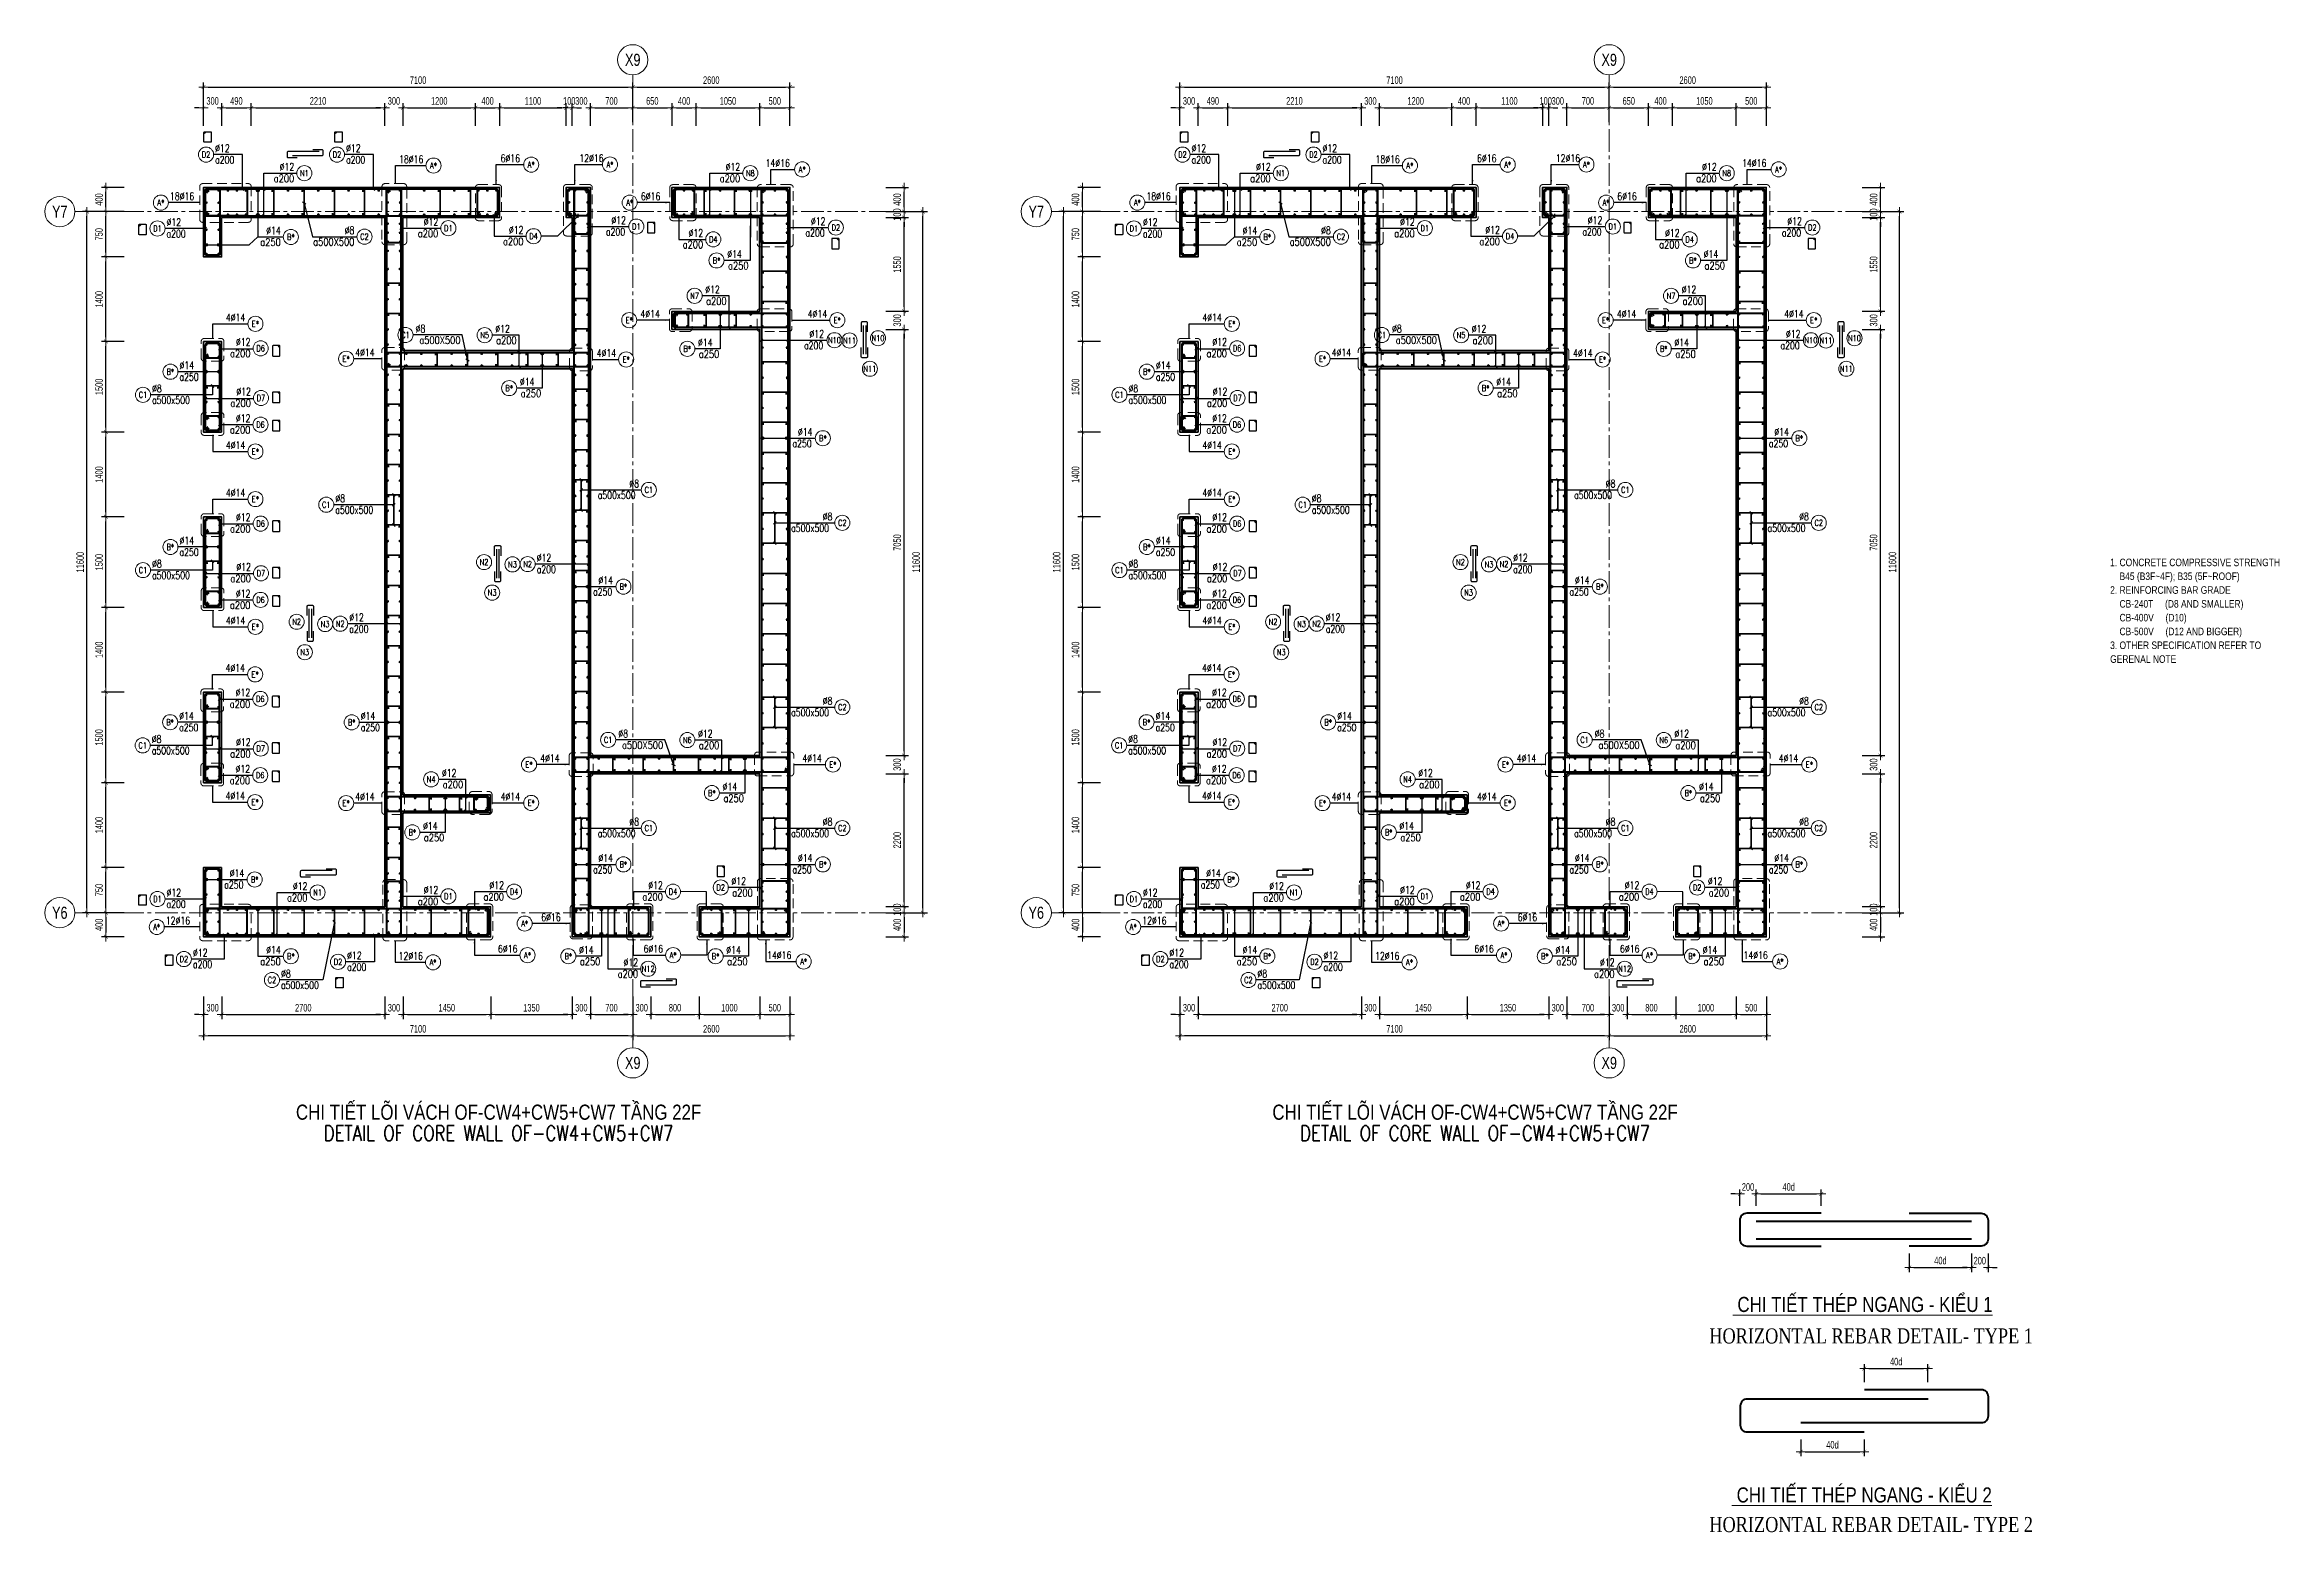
# Model space of a CAD drawing. Header units: millimetres. Extents: x 988833 to 1318015, y -9365 to 47591.
# Drawn here: x 1183816 to 1220783, y -9365 to 15247 of the extents above; entities that cross this region are included whole.
import ezdxf
from ezdxf.enums import TextEntityAlignment as Align

# ---------------------------------------------------------------- set-up
doc = ezdxf.new("R2010")
doc.units = ezdxf.units.MM
doc.header["$MEASUREMENT"] = 0
for name, pattern in [('HIDDEN', [9.525, 6.35, -3.175]), ('HIDDEN2', [4.7625, 3.175, -1.5875]), ('OF_Grid_1$0$CENTER2', [1.125, 0.75, -0.125, 0.125, -0.125])]:
    doc.linetypes.add(name, pattern=pattern)
doc.layers.get('0').update_dxf_attribs({"lineweight": 20})
doc.layers.get('Defpoints').update_dxf_attribs({"color": 151, "lineweight": 9})
for name, color, linetype in [('Hidden', 9, 'HIDDEN'), ('Ligature', 1, 'Continuous'), ('Reinforcement', 4, 'Continuous'), ('TIT1', 3, 'Continuous')]:
    doc.layers.add(name, color=color, linetype=linetype)
for name, color, linetype, lineweight in [('KC-LEADER', 153, 'Continuous', 18), ('KC-THEP', 6, 'Continuous', 40), ('NDC_S_ANNO', 7, 'Continuous', 20), ('NDC_S_DIM', 1, 'Continuous', 15), ('NDC_S_ENG TITLE', 3, 'Continuous', 20), ('NDC_S_HIDDEN', 8, 'HIDDEN2', 13), ('NDC_S_LEADER', 1, 'Continuous', 15), ('NDC_S_REBAR', 4, 'Continuous', 35), ('NDC_S_STIRRUP', 4, 'Continuous', 40), ('NDC_S_TEXT SYMBOL', 7, 'Continuous', 20), ('NDC_S_VN TEXT', 7, 'Continuous', 20), ('NDC_S_VN TITLE', 6, 'Continuous', 35), ('NDC_S_WALL', 6, 'Continuous', 35), ('OF_Grid_1$0$NDC_S_AXIS', 5, 'OF_Grid_1$0$CENTER2', 13), ('OF_Grid_1$0$NDC_S_SYMBOL', 1, 'Continuous', 15), ('OF_Grid_1$0$NDC_S_TEXT SYMBOL', 7, 'Continuous', 20)]:
    doc.layers.add(name, color=color, linetype=linetype, lineweight=lineweight)
doc.styles.add('ARIAL', font='arial.ttf', dxfattribs={"width": 0.8})
doc.styles.add('NDC_ANNO', font='', dxfattribs={"width": 0.8})
doc.styles.add('NDC_ARIAL', font='arial.ttf', dxfattribs={"width": 0.85})
doc.styles.add('NDC_DIM', font='', dxfattribs={"width": 0.75})
doc.styles.add('NDC_EN TXT', font='romans.shx', dxfattribs={"width": 0.8})
doc.styles.add('NDC_VIE TXT', font='arial.ttf', dxfattribs={"width": 0.8})
doc.styles.add('OF_Grid_1$0$NDC_ANNO', font='', dxfattribs={"width": 0.8})
doc.styles.add('VNTIMEH', font='vntimeh.shx', dxfattribs={"width": 0.8, "bigfont": 'vns.shx'})
doc.styles.get('NDC_ANNO').set_extended_font_data('Dotum')
doc.styles.get('NDC_DIM').set_extended_font_data('Dotum')
doc.styles.get('OF_Grid_1$0$NDC_ANNO').set_extended_font_data('Dotum')
doc.dimstyles.new('NDC_1-50', dxfattribs={"dimscale": 50, "dimtxt": 2.5, "dimasz": 1, "dimexe": 1.5, "dimexo": 0, "dimgap": 0.8, "dimtad": 1, "dimdec": 0, "dimdsep": 46, "dimtxsty": 'NDC_ARIAL', "dimblk": 'DIMMARK', "dimcen": 49999.938995, "dimdle": 1.5, "dimclrd": 1, "dimclre": 1, "dimclrt": 3, "dimadec": 0, "dimazin": 0, "dimtfac": 1, "dimtdec": 0, "dimtix": 1, "dimtmove": 2, "dimatfit": 3, "dimfxl": 1, "dimarcsym": 0})
doc.dimstyles.new('NDC_dim_25', dxfattribs={"dimscale": 25, "dimtxt": 2.5, "dimasz": 1.5, "dimexe": 1.5, "dimexo": 2.5, "dimgap": 1, "dimtad": 1, "dimdec": 0, "dimzin": 0, "dimdsep": 46, "dimtxsty": 'NDC_DIM', "dimblk": 'DIMMARK', "dimcen": 0.09, "dimdle": 1.2, "dimclrd": 1, "dimclre": 1, "dimclrt": 3, "dimadec": 0, "dimazin": 0, "dimtfac": 1, "dimtdec": 0, "dimtix": 1, "dimtofl": 0, "dimtmove": 0, "dimatfit": 3, "dimfxl": 6, "dimfxlon": 1, "dimtolj": 1, "dimtzin": 0, "dimarcsym": 0})
doc.dimstyles.new('NDC_dim_30', dxfattribs={"dimscale": 30, "dimtxt": 2.5, "dimasz": 1.5, "dimexe": 1.5, "dimexo": 2.5, "dimgap": 1, "dimtad": 1, "dimdec": 0, "dimzin": 0, "dimdsep": 46, "dimtxsty": 'NDC_DIM', "dimblk": 'DIMMARK', "dimcen": 0.09, "dimdle": 1.2, "dimclrd": 1, "dimclre": 1, "dimclrt": 3, "dimadec": 0, "dimazin": 0, "dimtfac": 1, "dimtdec": 0, "dimtix": 1, "dimtofl": 0, "dimtmove": 0, "dimatfit": 3, "dimfxl": 6, "dimfxlon": 1, "dimtolj": 1, "dimtzin": 0, "dimarcsym": 0})
doc.dimstyles.new('NDC_dim_50', dxfattribs={"dimscale": 50, "dimtxt": 2.5, "dimasz": 1.5, "dimexe": 1.5, "dimexo": 2.5, "dimgap": 1, "dimtad": 1, "dimdec": 0, "dimzin": 0, "dimdsep": 46, "dimtxsty": 'NDC_DIM', "dimblk": 'DIMMARK', "dimcen": 0.09, "dimdle": 1.2, "dimclrd": 1, "dimclre": 1, "dimclrt": 3, "dimadec": 0, "dimazin": 0, "dimtfac": 1, "dimtdec": 0, "dimtix": 1, "dimtofl": 0, "dimtmove": 0, "dimatfit": 3, "dimfxl": 6, "dimfxlon": 1, "dimtolj": 1, "dimtzin": 0, "dimarcsym": 0})

msp = doc.modelspace()

# ---------------------------------------------------------------- texts
at = {"layer": 'NDC_S_ENG TITLE', "style": 'VNTIMEH', "width": 0.8}
for s, p in [('horizontal rebar detail- type 1', (1211353.8, -6241.4)), ('horizontal rebar detail- type 2', (1211353.8, -9361.8))]:
    msp.add_text(s, height=250, dxfattribs=at).set_placement(p)
at = {"layer": 'NDC_S_VN TEXT', "style": 'ARIAL', "width": 0.8}
for s, p in [('%%u CHI TIẾT THÉP NGANG - KIỂU 1', (1211740.6, -5720.3)), ('%%u CHI TIẾT THÉP NGANG - KIỂU 2', (1211728.2, -8872.2))]:
    msp.add_text(s, height=250, dxfattribs=at).set_placement(p)
at = {"layer": 'NDC_S_VN TEXT', "color": 7, "style": 'NDC_EN TXT', "width": 0.8}
for tag, p in [('N11', (1197130.9, 10352.4)), ('N10', (1197601.8, 10390.6)), ('N11', (1213283.8, 10352.4)), ('N10', (1213754.8, 10390.6)), ('N11', (1197467.4, 9885.6)), ('N11', (1213620.4, 9885.6)), ('N2', (1191084.4, 6686.9)), ('N3', (1191555.4, 6648.7)), ('N2', (1207237.4, 6686.9)), ('N3', (1207708.4, 6648.7)), ('N3', (1191218.9, 6181.9)), ('N3', (1207371.8, 6181.9)), ('N2', (1187984.4, 5700)), ('N3', (1188455.4, 5661.8)), ('N2', (1204137.4, 5700)), ('N3', (1204608.4, 5661.8)), ('N3', (1188118.9, 5195)), ('N3', (1204271.8, 5195))]:
    msp.add_attdef(tag, text='3', height=100, dxfattribs=at).set_placement(p, align=Align.MIDDLE)
at = {"layer": 'TIT1', "insert": (1217984.5, 6744.1), "char_height": 125, "width": 2836.527, "attachment_point": 1, "line_spacing_factor": 1.096296, "style": 'ARIAL'}
msp.add_mtext('\\A1;1. CONCRETE COMPRESSIVE STRENGTH\\P    B45 (B3F~4F); B35 (5F~ROOF)\\P2. REINFORCING BAR GRADE\\P    CB-240T     (D8 AND SMALLER)\\P    CB-400V     (D10)\\P    CB-500V     (D12 AND BIGGER)\\P3. OTHER SPECIFICATION REFER TO GERENAL NOTE ', dxfattribs=at)

# ---------------------------------------------------------------- blocks, each defined once
blk = doc.blocks.new('DIMMARK')
at = {"layer": 'NDC_S_DIM', "color": 1}
blk.add_line((-1.5, 0), (1, 0), dxfattribs=at)
at = {"layer": 'NDC_S_DIM', "color": 2, "const_width": 0.1}
blk.add_lwpolyline([(-0.42, -0.42), (0.42, 0.42)], dxfattribs=at)
blk = doc.blocks.new('*D106')
at = {"layer": 'Defpoints', "color": 0, "transparency": 16777216}
for p in [(1213204, -3766), (1212131, -4088), (1213204, -4088)]:
    blk.add_point(p, dxfattribs=at)
at = {"layer": 'NDC_S_DIM', "color": 1, "lineweight": -2, "transparency": 16777216}
for p, q in [((1212131, -3963), (1212131, -3691)), ((1213204, -3963), (1213204, -3691)), ((1212206, -3766), (1213129, -3766))]:
    blk.add_line(p, q, dxfattribs=at)
at = {"layer": 'NDC_S_DIM', "color": 1, "lineweight": -2, "transparency": 16777216, "xscale": 75, "yscale": 75, "zscale": 75, "rotation": 180}
blk.add_blockref('DIMMARK', (1212131, -3766), dxfattribs=at)
at = {"layer": 'NDC_S_DIM', "color": 1, "lineweight": -2, "transparency": 16777216, "xscale": 75, "yscale": 75, "zscale": 75}
blk.add_blockref('DIMMARK', (1213204, -3766), dxfattribs=at)
at = {"layer": 'NDC_S_DIM', "color": 3, "transparency": 16777216, "insert": (1212667, -3652), "char_height": 125, "attachment_point": 5, "style": 'NDC_DIM'}
blk.add_mtext('\\A1;40d', dxfattribs=at)
blk = doc.blocks.new('*D107')
at = {"layer": 'Defpoints', "color": 0, "transparency": 16777216}
for p in [(1214662, -4630), (1215692, -4630), (1215692, -4984)]:
    blk.add_point(p, dxfattribs=at)
at = {"layer": 'NDC_S_DIM', "color": 1, "lineweight": -2, "transparency": 16777216}
for p, q in [((1214662, -4755), (1214662, -5059)), ((1215692, -4755), (1215692, -5059)), ((1214737, -4984), (1215617, -4984))]:
    blk.add_line(p, q, dxfattribs=at)
at = {"layer": 'NDC_S_DIM', "color": 1, "lineweight": -2, "transparency": 16777216, "xscale": 75, "yscale": 75, "zscale": 75, "rotation": 180}
blk.add_blockref('DIMMARK', (1214662, -4984), dxfattribs=at)
at = {"layer": 'NDC_S_DIM', "color": 1, "lineweight": -2, "transparency": 16777216, "xscale": 75, "yscale": 75, "zscale": 75}
blk.add_blockref('DIMMARK', (1215692, -4984), dxfattribs=at)
at = {"layer": 'NDC_S_DIM', "color": 3, "transparency": 16777216, "insert": (1215177, -4870), "char_height": 125, "attachment_point": 5, "style": 'NDC_DIM'}
blk.add_mtext('\\A1;40d', dxfattribs=at)
blk = doc.blocks.new('*D108')
at = {"layer": 'Defpoints', "color": 0, "transparency": 16777216}
for p in [(1213918, -7008), (1214971, -6656), (1214971, -7008)]:
    blk.add_point(p, dxfattribs=at)
at = {"layer": 'NDC_S_DIM', "color": 1, "lineweight": -2, "transparency": 16777216}
for p, q in [((1213918, -6883), (1213918, -6581)), ((1214971, -6883), (1214971, -6581)), ((1213993, -6656), (1214896, -6656))]:
    blk.add_line(p, q, dxfattribs=at)
at = {"layer": 'NDC_S_DIM', "color": 1, "lineweight": -2, "transparency": 16777216, "xscale": 75, "yscale": 75, "zscale": 75, "rotation": 180}
blk.add_blockref('DIMMARK', (1213918, -6656), dxfattribs=at)
at = {"layer": 'NDC_S_DIM', "color": 1, "lineweight": -2, "transparency": 16777216, "xscale": 75, "yscale": 75, "zscale": 75}
blk.add_blockref('DIMMARK', (1214971, -6656), dxfattribs=at)
at = {"layer": 'NDC_S_DIM', "color": 3, "transparency": 16777216, "insert": (1214445, -6542), "char_height": 125, "attachment_point": 5, "style": 'NDC_DIM'}
blk.add_mtext('\\A1;40d', dxfattribs=at)
blk = doc.blocks.new('*D109')
at = {"layer": 'Defpoints', "color": 0, "transparency": 16777216}
for p in [(1212865, -7704), (1213917, -7704), (1213917, -8032)]:
    blk.add_point(p, dxfattribs=at)
at = {"layer": 'NDC_S_DIM', "color": 1, "lineweight": -2, "transparency": 16777216}
for p, q in [((1212865, -7829), (1212865, -8107)), ((1212940, -8032), (1213842, -8032)), ((1213917, -7829), (1213917, -8107))]:
    blk.add_line(p, q, dxfattribs=at)
at = {"layer": 'NDC_S_DIM', "color": 1, "lineweight": -2, "transparency": 16777216, "xscale": 75, "yscale": 75, "zscale": 75, "rotation": 180}
blk.add_blockref('DIMMARK', (1212865, -8032), dxfattribs=at)
at = {"layer": 'NDC_S_DIM', "color": 1, "lineweight": -2, "transparency": 16777216, "xscale": 75, "yscale": 75, "zscale": 75}
blk.add_blockref('DIMMARK', (1213917, -8032), dxfattribs=at)
at = {"layer": 'NDC_S_DIM', "color": 3, "transparency": 16777216, "insert": (1213391, -7918), "char_height": 125, "attachment_point": 5, "style": 'NDC_DIM'}
blk.add_mtext('\\A1;40d', dxfattribs=at)
blk = doc.blocks.new('*D110')
at = {"layer": 'Defpoints', "color": 0, "transparency": 16777216}
for p in [(1211858, -3766), (1211858, -4089), (1212131, -4088)]:
    blk.add_point(p, dxfattribs=at)
at = {"layer": 'NDC_S_DIM', "color": 1, "lineweight": -2, "transparency": 16777216}
for p, q in [((1211858, -3964), (1211858, -3691)), ((1212131, -3963), (1212131, -3691)), ((1211783, -3766), (1211708, -3766)), ((1212206, -3766), (1212281, -3766))]:
    blk.add_line(p, q, dxfattribs=at)
at = {"layer": 'NDC_S_DIM', "color": 1, "lineweight": -2, "transparency": 16777216, "xscale": 75, "yscale": 75, "zscale": 75}
blk.add_blockref('DIMMARK', (1211858, -3766), dxfattribs=at)
at = {"layer": 'NDC_S_DIM', "color": 1, "lineweight": -2, "transparency": 16777216, "xscale": 75, "yscale": 75, "zscale": 75, "rotation": 180}
blk.add_blockref('DIMMARK', (1212131, -3766), dxfattribs=at)
at = {"layer": 'NDC_S_DIM', "color": 3, "transparency": 16777216, "insert": (1211994, -3653), "char_height": 125, "attachment_point": 5, "style": 'NDC_DIM'}
blk.add_mtext('\\A1;200', dxfattribs=at)
blk = doc.blocks.new('*D111')
at = {"layer": 'Defpoints', "color": 0, "transparency": 16777216}
for p in [(1215692, -4630), (1215964, -4630), (1215692, -4984)]:
    blk.add_point(p, dxfattribs=at)
at = {"layer": 'NDC_S_DIM', "color": 1, "lineweight": -2, "transparency": 16777216}
for p, q in [((1215692, -4755), (1215692, -5059)), ((1215964, -4755), (1215964, -5059)), ((1215617, -4984), (1215542, -4984)), ((1216039, -4984), (1216114, -4984))]:
    blk.add_line(p, q, dxfattribs=at)
at = {"layer": 'NDC_S_DIM', "color": 1, "lineweight": -2, "transparency": 16777216, "xscale": 75, "yscale": 75, "zscale": 75}
blk.add_blockref('DIMMARK', (1215692, -4984), dxfattribs=at)
at = {"layer": 'NDC_S_DIM', "color": 1, "lineweight": -2, "transparency": 16777216, "xscale": 75, "yscale": 75, "zscale": 75, "rotation": 180}
blk.add_blockref('DIMMARK', (1215964, -4984), dxfattribs=at)
at = {"layer": 'NDC_S_DIM', "color": 3, "transparency": 16777216, "insert": (1215828, -4872), "char_height": 125, "attachment_point": 5, "style": 'NDC_DIM'}
blk.add_mtext('\\A1;200', dxfattribs=at)
blk = doc.blocks.new('THEP')
at = {"layer": 'KC-LEADER', "color": 6}
blk.add_circle((0, 0), 14, dxfattribs=at)
at = {"layer": 'KC-THEP'}
for p, q in [((-14, 0), (14, 0)), ((10, 10), (-10, -10)), ((-10, 10), (10, -10)), ((0, 14), (0, -14))]:
    blk.add_line(p, q, dxfattribs=at)
blk = doc.blocks.new('*U13')
blk.add_circle((-2.5, 0), 2.5)
at = {"layer": 'NDC_S_VN TEXT', "color": 7, "style": 'NDC_EN TXT', "width": 0.8}
blk.add_attdef('SH2', text='', height=2, dxfattribs=at).set_placement((-2.5, 0), align=Align.MIDDLE)
at = {"layer": 'NDC_S_VN TEXT', "color": 3, "style": 'NDC_EN TXT', "width": 0.75}
blk.add_attdef('DK1', (0.5, 0.85), '', height=2.5, dxfattribs=at)
blk = doc.blocks.new('*U9')
blk.add_circle((2.5, 0), 2.5)
at = {"layer": 'NDC_S_VN TEXT', "color": 3, "style": 'NDC_EN TXT', "width": 0.75}
blk.add_attdef('DK2', text='', height=2.5, dxfattribs=at).set_placement((-0.85, 0.85), align=Align.RIGHT)
at = {"layer": 'NDC_S_VN TEXT', "color": 7, "style": 'NDC_EN TXT', "width": 0.8}
blk.add_attdef('SH3', text='', height=2, dxfattribs=at).set_placement((2.5, 0), align=Align.MIDDLE)
blk = doc.blocks.new('*U10')
blk.add_circle((2.5, 0), 2.5)
at = {"layer": 'NDC_S_VN TEXT', "color": 3, "style": 'NDC_EN TXT'}
for tag, width, p in [('DK2', 0.75, (-0.85, 0.85)), ('KC2', 0.8, (-0.85, -2.97))]:
    blk.add_attdef(tag, text='', height=2.5, dxfattribs=dict(at, width=width)).set_placement(p, align=Align.RIGHT)
at = {"layer": 'NDC_S_VN TEXT', "color": 7, "style": 'NDC_EN TXT', "width": 0.8}
blk.add_attdef('SH3', text='', height=2, dxfattribs=at).set_placement((2.5, 0), align=Align.MIDDLE)
blk = doc.blocks.new('*U11')
blk.add_circle((-2.5, 0), 2.5)
at = {"layer": 'NDC_S_VN TEXT', "color": 7, "style": 'NDC_EN TXT', "width": 0.8}
blk.add_attdef('SH2', text='', height=2, dxfattribs=at).set_placement((-2.5, 0), align=Align.MIDDLE)
at = {"layer": 'NDC_S_VN TEXT', "color": 3, "style": 'NDC_EN TXT', "width": 0.75}
for tag, p in [('DK1', (0.5, 0.85)), ('KC1', (0.5, -2.97))]:
    blk.add_attdef(tag, p, '', height=2.5, dxfattribs=at)
blk = doc.blocks.new('A$C7BC65A55')
at = {"layer": 'Ligature'}
for p, q in [((-15, 372, 0), (-15, 39, 0)), ((15, 372, 0), (15, 39, 0))]:
    blk.add_line(p, q, dxfattribs=at)
for points in [[(-36, 297), (-36, 401, -0.414214), (-24, 413), (24, 413, -0.414214), (36, 401), (36, 297)], [(-36, 117), (-36, 12, 0.414214), (-24, 0), (24, 0, 0.414214), (36, 12), (36, 117)]]:
    blk.add_lwpolyline(points, format="xyb", dxfattribs=at)
blk = doc.blocks.new('*U12')
blk.add_circle((-2.5, 0), 2.5)
at = {"layer": 'NDC_S_VN TEXT', "color": 7, "style": 'NDC_EN TXT', "width": 0.8}
blk.add_attdef('SH2', text='', height=2, dxfattribs=at).set_placement((-2.5, 0), align=Align.MIDDLE)
at = {"layer": 'NDC_S_VN TEXT', "color": 3, "style": 'NDC_EN TXT', "width": 0.75}
for tag, p in [('DK1', (0.5, 0.85)), ('KC1', (0.5, -2.97))]:
    blk.add_attdef(tag, p, '', height=2.5, dxfattribs=at)
blk = doc.blocks.new('*U1115')
at = {"layer": 'KC-THEP', "rotation": 9.66856443638095}
for p in [(0, 99), (0, -99)]:
    blk.add_blockref('THEP', p, dxfattribs=at)
blk = doc.blocks.new('*U1114')
at = {"layer": 'NDC_S_HIDDEN', "color": 0, "linetype": 'ByBlock', "lineweight": -2, "transparency": 16777216}
for p in [(0, 0), (250, 0), (500, 0), (750, 0), (1000, 0), (1250, 0), (1500, 0), (1750, 0), (2000, 0), (2250, 0), (2500, 0)]:
    blk.add_blockref('*U1115', p, dxfattribs=at)
blk = doc.blocks.new('*U1117')
at = {"layer": 'NDC_S_REBAR'}
blk.add_lwpolyline([(-15, -75), (-15, -100, 1), (15, -100), (15, 100, 1), (-15, 100), (-15, 75)], format="xyb", dxfattribs=at)
blk = doc.blocks.new('*U1116')
at = {"layer": 'NDC_S_HIDDEN', "color": 0, "linetype": 'ByBlock', "lineweight": -2, "transparency": 16777216}
for p in [(0, 0), (500, 0), (1000, 0), (1500, 0), (2000, 0)]:
    blk.add_blockref('*U1117', p, dxfattribs=at)
blk = doc.blocks.new('*U1119')
at = {"layer": 'KC-THEP', "rotation": 9.668564436380946}
blk.add_blockref('THEP', (0, 100), dxfattribs=at)
at = {"layer": 'KC-THEP', "xscale": -1, "rotation": 170.331435563619}
blk.add_blockref('THEP', (0, -100), dxfattribs=at)
blk = doc.blocks.new('*U1118')
at = {"layer": 'NDC_S_HIDDEN', "color": 0, "linetype": 'ByBlock', "lineweight": -2, "transparency": 16777216}
for p in [(0, 0), (250, 0), (500, 0), (750, 0), (1000, 0), (1250, 0)]:
    blk.add_blockref('*U1119', p, dxfattribs=at)
blk = doc.blocks.new('*U1113')
at = {"layer": 'NDC_S_REBAR'}
blk.add_lwpolyline([(-15, -75), (-15, -100, 1), (15, -100), (15, 100, 1), (-15, 100), (-15, 75)], format="xyb", dxfattribs=at)
blk = doc.blocks.new('*U1120')
at = {"layer": 'NDC_S_HIDDEN', "color": 0, "linetype": 'ByBlock', "lineweight": -2, "transparency": 16777216}
for p in [(0, 0), (500, 0)]:
    blk.add_blockref('*U1113', p, dxfattribs=at)
blk = doc.blocks.new('*D1121')
at = {"layer": 'Defpoints', "color": 0, "transparency": 16777216}
for p in [(1186444, 486), (1193543, -336), (1186444, -1149)]:
    blk.add_point(p, dxfattribs=at)
at = {"layer": 'NDC_S_DIM', "color": 1, "lineweight": -2, "transparency": 16777216}
for p, q in [((1186444, -849), (1186444, -1224)), ((1193543, -849), (1193543, -1224)), ((1193468, -1149), (1186519, -1149))]:
    blk.add_line(p, q, dxfattribs=at)
at = {"layer": 'NDC_S_DIM', "color": 1, "lineweight": -2, "transparency": 16777216, "xscale": 75, "yscale": 75, "zscale": 75, "rotation": 180}
blk.add_blockref('DIMMARK', (1186444, -1149), dxfattribs=at)
at = {"layer": 'NDC_S_DIM', "color": 1, "lineweight": -2, "transparency": 16777216, "xscale": 75, "yscale": 75, "zscale": 75}
blk.add_blockref('DIMMARK', (1193543, -1149), dxfattribs=at)
at = {"layer": 'NDC_S_DIM', "color": 3, "transparency": 16777216, "insert": (1189993, -1036), "char_height": 125, "attachment_point": 5, "style": 'NDC_DIM'}
blk.add_mtext('\\A1;7100', dxfattribs=at)
blk = doc.blocks.new('*D1122')
at = {"layer": 'Defpoints', "color": 0, "ltscale": 200, "transparency": 16777216}
for p in [(1186444, 486), (1186744, 486), (1186444, -800)]:
    blk.add_point(p, dxfattribs=at)
at = {"layer": 'NDC_S_DIM', "color": 1, "lineweight": -2, "ltscale": 200, "transparency": 16777216}
for p, q in [((1186444, -500), (1186444, -875)), ((1186744, -500), (1186744, -875)), ((1186369, -800), (1186294, -800)), ((1186819, -800), (1186894, -800))]:
    blk.add_line(p, q, dxfattribs=at)
at = {"layer": 'NDC_S_DIM', "color": 1, "lineweight": -2, "ltscale": 200, "transparency": 16777216, "xscale": 75, "yscale": 75, "zscale": 75}
blk.add_blockref('DIMMARK', (1186444, -800), dxfattribs=at)
at = {"layer": 'NDC_S_DIM', "color": 1, "lineweight": -2, "ltscale": 200, "transparency": 16777216, "xscale": 75, "yscale": 75, "zscale": 75, "rotation": 180}
blk.add_blockref('DIMMARK', (1186744, -800), dxfattribs=at)
at = {"layer": 'NDC_S_DIM', "color": 3, "ltscale": 200, "transparency": 16777216, "insert": (1186594, -687), "char_height": 125, "attachment_point": 5, "style": 'NDC_DIM'}
blk.add_mtext('\\A1;300', dxfattribs=at)
blk = doc.blocks.new('*D1123')
at = {"layer": 'Defpoints', "color": 0, "ltscale": 200, "transparency": 16777216}
for p in [(1186744, 14203), (1186444, 12886), (1186744, 12386)]:
    blk.add_point(p, dxfattribs=at)
at = {"layer": 'NDC_S_DIM', "color": 1, "lineweight": -2, "ltscale": 200, "transparency": 16777216}
for p, q in [((1186369, 14203), (1186294, 14203)), ((1186444, 13903), (1186444, 14278)), ((1186744, 13903), (1186744, 14278)), ((1186819, 14203), (1186894, 14203))]:
    blk.add_line(p, q, dxfattribs=at)
at = {"layer": 'NDC_S_DIM', "color": 1, "lineweight": -2, "ltscale": 200, "transparency": 16777216, "xscale": 75, "yscale": 75, "zscale": 75}
blk.add_blockref('DIMMARK', (1186444, 14203), dxfattribs=at)
at = {"layer": 'NDC_S_DIM', "color": 1, "lineweight": -2, "ltscale": 200, "transparency": 16777216, "xscale": 75, "yscale": 75, "zscale": 75, "rotation": 180}
blk.add_blockref('DIMMARK', (1186744, 14203), dxfattribs=at)
at = {"layer": 'NDC_S_DIM', "color": 3, "ltscale": 200, "transparency": 16777216, "insert": (1186594, 14316), "char_height": 125, "attachment_point": 5, "style": 'NDC_DIM'}
blk.add_mtext('\\A1;300', dxfattribs=at)
blk = doc.blocks.new('*D1124')
at = {"layer": 'Defpoints', "color": 0, "ltscale": 200, "transparency": 16777216}
for p in [(1187233, 14203), (1186744, 12386), (1187233, 12199)]:
    blk.add_point(p, dxfattribs=at)
at = {"layer": 'NDC_S_DIM', "color": 1, "lineweight": -2, "ltscale": 200, "transparency": 16777216}
for p, q in [((1186744, 13903), (1186744, 14278)), ((1186819, 14203), (1187158, 14203)), ((1187233, 13903), (1187233, 14278))]:
    blk.add_line(p, q, dxfattribs=at)
at = {"layer": 'NDC_S_DIM', "color": 1, "lineweight": -2, "ltscale": 200, "transparency": 16777216, "xscale": 75, "yscale": 75, "zscale": 75, "rotation": 180}
blk.add_blockref('DIMMARK', (1186744, 14203), dxfattribs=at)
at = {"layer": 'NDC_S_DIM', "color": 1, "lineweight": -2, "ltscale": 200, "transparency": 16777216, "xscale": 75, "yscale": 75, "zscale": 75}
blk.add_blockref('DIMMARK', (1187233, 14203), dxfattribs=at)
at = {"layer": 'NDC_S_DIM', "color": 3, "ltscale": 200, "transparency": 16777216, "insert": (1186988, 14316), "char_height": 125, "attachment_point": 5, "style": 'NDC_DIM'}
blk.add_mtext('\\A1;490', dxfattribs=at)
blk = doc.blocks.new('*D1125')
at = {"layer": 'Defpoints', "color": 0, "ltscale": 200, "transparency": 16777216}
for p in [(1189444, 14203), (1187233, 12199), (1189444, 12386)]:
    blk.add_point(p, dxfattribs=at)
at = {"layer": 'NDC_S_DIM', "color": 1, "lineweight": -2, "ltscale": 200, "transparency": 16777216}
for p, q in [((1187233, 13903), (1187233, 14278)), ((1187308, 14203), (1189369, 14203)), ((1189444, 13903), (1189444, 14278))]:
    blk.add_line(p, q, dxfattribs=at)
at = {"layer": 'NDC_S_DIM', "color": 1, "lineweight": -2, "ltscale": 200, "transparency": 16777216, "xscale": 75, "yscale": 75, "zscale": 75, "rotation": 180}
blk.add_blockref('DIMMARK', (1187233, 14203), dxfattribs=at)
at = {"layer": 'NDC_S_DIM', "color": 1, "lineweight": -2, "ltscale": 200, "transparency": 16777216, "xscale": 75, "yscale": 75, "zscale": 75}
blk.add_blockref('DIMMARK', (1189444, 14203), dxfattribs=at)
at = {"layer": 'NDC_S_DIM', "color": 3, "ltscale": 200, "transparency": 16777216, "insert": (1188338, 14316), "char_height": 125, "attachment_point": 5, "style": 'NDC_DIM'}
blk.add_mtext('\\A1;2210', dxfattribs=at)
blk = doc.blocks.new('*D1126')
at = {"layer": 'Defpoints', "color": 0, "ltscale": 200, "transparency": 16777216}
for p in [(1189744, 14203), (1189444, 12386), (1189744, 12386)]:
    blk.add_point(p, dxfattribs=at)
at = {"layer": 'NDC_S_DIM', "color": 1, "lineweight": -2, "ltscale": 200, "transparency": 16777216}
for p, q in [((1189369, 14203), (1189294, 14203)), ((1189444, 13903), (1189444, 14278)), ((1189744, 13903), (1189744, 14278)), ((1189819, 14203), (1189894, 14203))]:
    blk.add_line(p, q, dxfattribs=at)
at = {"layer": 'NDC_S_DIM', "color": 1, "lineweight": -2, "ltscale": 200, "transparency": 16777216, "xscale": 75, "yscale": 75, "zscale": 75}
blk.add_blockref('DIMMARK', (1189444, 14203), dxfattribs=at)
at = {"layer": 'NDC_S_DIM', "color": 1, "lineweight": -2, "ltscale": 200, "transparency": 16777216, "xscale": 75, "yscale": 75, "zscale": 75, "rotation": 180}
blk.add_blockref('DIMMARK', (1189744, 14203), dxfattribs=at)
at = {"layer": 'NDC_S_DIM', "color": 3, "ltscale": 200, "transparency": 16777216, "insert": (1189594, 14316), "char_height": 125, "attachment_point": 5, "style": 'NDC_DIM'}
blk.add_mtext('\\A1;300', dxfattribs=at)
blk = doc.blocks.new('*D1127')
at = {"layer": 'Defpoints', "color": 0, "ltscale": 200, "transparency": 16777216}
for p in [(1190943, 14203), (1190943, 12671), (1189744, 12386)]:
    blk.add_point(p, dxfattribs=at)
at = {"layer": 'NDC_S_DIM', "color": 1, "lineweight": -2, "ltscale": 200, "transparency": 16777216}
for p, q in [((1189744, 13903), (1189744, 14278)), ((1189819, 14203), (1190868, 14203)), ((1190943, 13903), (1190943, 14278))]:
    blk.add_line(p, q, dxfattribs=at)
at = {"layer": 'NDC_S_DIM', "color": 1, "lineweight": -2, "ltscale": 200, "transparency": 16777216, "xscale": 75, "yscale": 75, "zscale": 75, "rotation": 180}
blk.add_blockref('DIMMARK', (1189744, 14203), dxfattribs=at)
at = {"layer": 'NDC_S_DIM', "color": 1, "lineweight": -2, "ltscale": 200, "transparency": 16777216, "xscale": 75, "yscale": 75, "zscale": 75}
blk.add_blockref('DIMMARK', (1190943, 14203), dxfattribs=at)
at = {"layer": 'NDC_S_DIM', "color": 3, "ltscale": 200, "transparency": 16777216, "insert": (1190343, 14316), "char_height": 125, "attachment_point": 5, "style": 'NDC_DIM'}
blk.add_mtext('\\A1;1200', dxfattribs=at)
blk = doc.blocks.new('*D1128')
at = {"layer": 'Defpoints', "color": 0, "ltscale": 200, "transparency": 16777216}
for p in [(1191343, 14203), (1190943, 12671), (1191343, 12636)]:
    blk.add_point(p, dxfattribs=at)
at = {"layer": 'NDC_S_DIM', "color": 1, "lineweight": -2, "ltscale": 200, "transparency": 16777216}
for p, q in [((1190943, 13903), (1190943, 14278)), ((1191018, 14203), (1191268, 14203)), ((1191343, 13903), (1191343, 14278))]:
    blk.add_line(p, q, dxfattribs=at)
at = {"layer": 'NDC_S_DIM', "color": 1, "lineweight": -2, "ltscale": 200, "transparency": 16777216, "xscale": 75, "yscale": 75, "zscale": 75, "rotation": 180}
blk.add_blockref('DIMMARK', (1190943, 14203), dxfattribs=at)
at = {"layer": 'NDC_S_DIM', "color": 1, "lineweight": -2, "ltscale": 200, "transparency": 16777216, "xscale": 75, "yscale": 75, "zscale": 75}
blk.add_blockref('DIMMARK', (1191343, 14203), dxfattribs=at)
at = {"layer": 'NDC_S_DIM', "color": 3, "ltscale": 200, "transparency": 16777216, "insert": (1191143, 14316), "char_height": 125, "attachment_point": 5, "style": 'NDC_DIM'}
blk.add_mtext('\\A1;400', dxfattribs=at)
blk = doc.blocks.new('*D1129')
at = {"layer": 'Defpoints', "color": 0, "ltscale": 200, "transparency": 16777216}
for p in [(1192444, 14203), (1191343, 12636), (1192444, 12529)]:
    blk.add_point(p, dxfattribs=at)
at = {"layer": 'NDC_S_DIM', "color": 1, "lineweight": -2, "ltscale": 200, "transparency": 16777216}
for p, q in [((1191343, 13903), (1191343, 14278)), ((1191418, 14203), (1192369, 14203)), ((1192444, 13903), (1192444, 14278))]:
    blk.add_line(p, q, dxfattribs=at)
at = {"layer": 'NDC_S_DIM', "color": 1, "lineweight": -2, "ltscale": 200, "transparency": 16777216, "xscale": 75, "yscale": 75, "zscale": 75, "rotation": 180}
blk.add_blockref('DIMMARK', (1191343, 14203), dxfattribs=at)
at = {"layer": 'NDC_S_DIM', "color": 1, "lineweight": -2, "ltscale": 200, "transparency": 16777216, "xscale": 75, "yscale": 75, "zscale": 75}
blk.add_blockref('DIMMARK', (1192444, 14203), dxfattribs=at)
at = {"layer": 'NDC_S_DIM', "color": 3, "ltscale": 200, "transparency": 16777216, "insert": (1191893, 14316), "char_height": 125, "attachment_point": 5, "style": 'NDC_DIM'}
blk.add_mtext('\\A1;1100', dxfattribs=at)
blk = doc.blocks.new('*D1130')
at = {"layer": 'Defpoints', "color": 0, "ltscale": 200, "transparency": 16777216}
for p in [(1192544, 14203), (1192444, 12529), (1192544, 12386)]:
    blk.add_point(p, dxfattribs=at)
at = {"layer": 'NDC_S_DIM', "color": 1, "lineweight": -2, "ltscale": 200, "transparency": 16777216}
for p, q in [((1192369, 14203), (1192294, 14203)), ((1192444, 13903), (1192444, 14278)), ((1192544, 13903), (1192544, 14278)), ((1192619, 14203), (1192694, 14203))]:
    blk.add_line(p, q, dxfattribs=at)
at = {"layer": 'NDC_S_DIM', "color": 1, "lineweight": -2, "ltscale": 200, "transparency": 16777216, "xscale": 75, "yscale": 75, "zscale": 75}
blk.add_blockref('DIMMARK', (1192444, 14203), dxfattribs=at)
at = {"layer": 'NDC_S_DIM', "color": 1, "lineweight": -2, "ltscale": 200, "transparency": 16777216, "xscale": 75, "yscale": 75, "zscale": 75, "rotation": 180}
blk.add_blockref('DIMMARK', (1192544, 14203), dxfattribs=at)
at = {"layer": 'NDC_S_DIM', "color": 3, "ltscale": 200, "transparency": 16777216, "insert": (1192494, 14316), "char_height": 125, "attachment_point": 5, "style": 'NDC_DIM'}
blk.add_mtext('\\A1;100', dxfattribs=at)
blk = doc.blocks.new('*D1131')
at = {"layer": 'Defpoints', "color": 0, "ltscale": 200, "transparency": 16777216}
for p in [(1192844, 14203), (1192544, 12386), (1192844, 12386)]:
    blk.add_point(p, dxfattribs=at)
at = {"layer": 'NDC_S_DIM', "color": 1, "lineweight": -2, "ltscale": 200, "transparency": 16777216}
for p, q in [((1192469, 14203), (1192394, 14203)), ((1192544, 13903), (1192544, 14278)), ((1192844, 13903), (1192844, 14278)), ((1192919, 14203), (1192994, 14203))]:
    blk.add_line(p, q, dxfattribs=at)
at = {"layer": 'NDC_S_DIM', "color": 1, "lineweight": -2, "ltscale": 200, "transparency": 16777216, "xscale": 75, "yscale": 75, "zscale": 75}
blk.add_blockref('DIMMARK', (1192544, 14203), dxfattribs=at)
at = {"layer": 'NDC_S_DIM', "color": 1, "lineweight": -2, "ltscale": 200, "transparency": 16777216, "xscale": 75, "yscale": 75, "zscale": 75, "rotation": 180}
blk.add_blockref('DIMMARK', (1192844, 14203), dxfattribs=at)
at = {"layer": 'NDC_S_DIM', "color": 3, "ltscale": 200, "transparency": 16777216, "insert": (1192694, 14316), "char_height": 125, "attachment_point": 5, "style": 'NDC_DIM'}
blk.add_mtext('\\A1;300', dxfattribs=at)
blk = doc.blocks.new('*D1132')
at = {"layer": 'Defpoints', "color": 0, "ltscale": 200, "transparency": 16777216}
for p in [(1194594, 14203), (1194194, 12537), (1194594, 12568)]:
    blk.add_point(p, dxfattribs=at)
at = {"layer": 'NDC_S_DIM', "color": 1, "lineweight": -2, "ltscale": 200, "transparency": 16777216}
for p, q in [((1194194, 13903), (1194194, 14278)), ((1194269, 14203), (1194519, 14203)), ((1194594, 13903), (1194594, 14278))]:
    blk.add_line(p, q, dxfattribs=at)
at = {"layer": 'NDC_S_DIM', "color": 1, "lineweight": -2, "ltscale": 200, "transparency": 16777216, "xscale": 75, "yscale": 75, "zscale": 75, "rotation": 180}
blk.add_blockref('DIMMARK', (1194194, 14203), dxfattribs=at)
at = {"layer": 'NDC_S_DIM', "color": 1, "lineweight": -2, "ltscale": 200, "transparency": 16777216, "xscale": 75, "yscale": 75, "zscale": 75}
blk.add_blockref('DIMMARK', (1194594, 14203), dxfattribs=at)
at = {"layer": 'NDC_S_DIM', "color": 3, "ltscale": 200, "transparency": 16777216, "insert": (1194394, 14316), "char_height": 125, "attachment_point": 5, "style": 'NDC_DIM'}
blk.add_mtext('\\A1;400', dxfattribs=at)
blk = doc.blocks.new('*D1133')
at = {"layer": 'Defpoints', "color": 0, "ltscale": 200, "transparency": 16777216}
for p in [(1195644, 14203), (1194594, 12568), (1195644, 12386)]:
    blk.add_point(p, dxfattribs=at)
at = {"layer": 'NDC_S_DIM', "color": 1, "lineweight": -2, "ltscale": 200, "transparency": 16777216}
for p, q in [((1194594, 13903), (1194594, 14278)), ((1194669, 14203), (1195569, 14203)), ((1195644, 13903), (1195644, 14278))]:
    blk.add_line(p, q, dxfattribs=at)
at = {"layer": 'NDC_S_DIM', "color": 1, "lineweight": -2, "ltscale": 200, "transparency": 16777216, "xscale": 75, "yscale": 75, "zscale": 75, "rotation": 180}
blk.add_blockref('DIMMARK', (1194594, 14203), dxfattribs=at)
at = {"layer": 'NDC_S_DIM', "color": 1, "lineweight": -2, "ltscale": 200, "transparency": 16777216, "xscale": 75, "yscale": 75, "zscale": 75}
blk.add_blockref('DIMMARK', (1195644, 14203), dxfattribs=at)
at = {"layer": 'NDC_S_DIM', "color": 3, "ltscale": 200, "transparency": 16777216, "insert": (1195119, 14316), "char_height": 125, "attachment_point": 5, "style": 'NDC_DIM'}
blk.add_mtext('\\A1;1050', dxfattribs=at)
blk = doc.blocks.new('*D1134')
at = {"layer": 'Defpoints', "color": 0, "ltscale": 200, "transparency": 16777216}
for p in [(1196144, 14203), (1196144, 12586), (1195644, 12386)]:
    blk.add_point(p, dxfattribs=at)
at = {"layer": 'NDC_S_DIM', "color": 1, "lineweight": -2, "ltscale": 200, "transparency": 16777216}
for p, q in [((1195644, 13903), (1195644, 14278)), ((1195719, 14203), (1196069, 14203)), ((1196144, 13903), (1196144, 14278))]:
    blk.add_line(p, q, dxfattribs=at)
at = {"layer": 'NDC_S_DIM', "color": 1, "lineweight": -2, "ltscale": 200, "transparency": 16777216, "xscale": 75, "yscale": 75, "zscale": 75, "rotation": 180}
blk.add_blockref('DIMMARK', (1195644, 14203), dxfattribs=at)
at = {"layer": 'NDC_S_DIM', "color": 1, "lineweight": -2, "ltscale": 200, "transparency": 16777216, "xscale": 75, "yscale": 75, "zscale": 75}
blk.add_blockref('DIMMARK', (1196144, 14203), dxfattribs=at)
at = {"layer": 'NDC_S_DIM', "color": 3, "ltscale": 200, "transparency": 16777216, "insert": (1195894, 14316), "char_height": 125, "attachment_point": 5, "style": 'NDC_DIM'}
blk.add_mtext('\\A1;500', dxfattribs=at)
blk = doc.blocks.new('*D1135')
at = {"layer": 'Defpoints', "color": 0, "ltscale": 200, "transparency": 16777216}
for p in [(1193543, 14547), (1186444, 13744), (1193543, 13840)]:
    blk.add_point(p, dxfattribs=at)
at = {"layer": 'NDC_S_DIM', "color": 1, "lineweight": -2, "ltscale": 200, "transparency": 16777216}
for p, q in [((1186444, 14247), (1186444, 14622)), ((1186519, 14547), (1193468, 14547)), ((1193543, 14247), (1193543, 14622))]:
    blk.add_line(p, q, dxfattribs=at)
at = {"layer": 'NDC_S_DIM', "color": 1, "lineweight": -2, "ltscale": 200, "transparency": 16777216, "xscale": 75, "yscale": 75, "zscale": 75, "rotation": 180}
blk.add_blockref('DIMMARK', (1186444, 14547), dxfattribs=at)
at = {"layer": 'NDC_S_DIM', "color": 1, "lineweight": -2, "ltscale": 200, "transparency": 16777216, "xscale": 75, "yscale": 75, "zscale": 75}
blk.add_blockref('DIMMARK', (1193543, 14547), dxfattribs=at)
at = {"layer": 'NDC_S_DIM', "color": 3, "ltscale": 200, "transparency": 16777216, "insert": (1189993, 14660), "char_height": 125, "attachment_point": 5, "style": 'NDC_DIM'}
blk.add_mtext('\\A1;7100', dxfattribs=at)
blk = doc.blocks.new('*U56')
at = {"layer": 'OF_Grid_1$0$NDC_S_SYMBOL'}
blk.add_line((0, 5), (0, 9), dxfattribs=at)
blk.add_circle((0, 0), 5, dxfattribs=at)
at = {"layer": 'OF_Grid_1$0$NDC_S_TEXT SYMBOL', "color": 7, "style": 'OF_Grid_1$0$NDC_ANNO', "width": 0.8}
blk.add_attdef('GRID', text='', height=4, dxfattribs=at).set_placement((0, 0), align=Align.MIDDLE)
blk = doc.blocks.new('*U55')
at = {"layer": 'OF_Grid_1$0$NDC_S_SYMBOL'}
blk.add_line((5, 0), (9, 0), dxfattribs=at)
blk.add_circle((0, 0), 5, dxfattribs=at)
at = {"layer": 'OF_Grid_1$0$NDC_S_TEXT SYMBOL', "color": 7, "style": 'OF_Grid_1$0$NDC_ANNO', "width": 0.8}
blk.add_attdef('GRID', text='', height=4, rotation=270, dxfattribs=at).set_placement((0, 0), align=Align.MIDDLE)
blk = doc.blocks.new('*D1136')
at = {"layer": 'Defpoints', "color": 0, "ltscale": 200, "transparency": 16777216}
for p in [(1184829, 12886), (1186444, 12886), (1186744, 12486)]:
    blk.add_point(p, dxfattribs=at)
at = {"layer": 'NDC_S_DIM', "color": 1, "lineweight": -2, "ltscale": 200, "transparency": 16777216}
for p, q in [((1185129, 12886), (1184754, 12886)), ((1184829, 12561), (1184829, 12811)), ((1185129, 12486), (1184754, 12486))]:
    blk.add_line(p, q, dxfattribs=at)
at = {"layer": 'NDC_S_DIM', "color": 1, "lineweight": -2, "ltscale": 200, "transparency": 16777216, "xscale": 75, "yscale": 75, "zscale": 75}
for p, rotation in [((1184829, 12886), 90), ((1184829, 12486), 270)]:
    blk.add_blockref('DIMMARK', p, dxfattribs=dict(at, rotation=rotation))
at = {"layer": 'NDC_S_DIM', "color": 3, "ltscale": 200, "transparency": 16777216, "insert": (1184716, 12686), "char_height": 125, "attachment_point": 5, "rotation": 90, "style": 'NDC_DIM'}
blk.add_mtext('\\A1;400', dxfattribs=at)
blk = doc.blocks.new('*D1137')
at = {"layer": 'Defpoints', "color": 0, "ltscale": 200, "transparency": 16777216}
for p in [(1186744, 886), (1184829, 486), (1186506, 486)]:
    blk.add_point(p, dxfattribs=at)
at = {"layer": 'NDC_S_DIM', "color": 1, "lineweight": -2, "ltscale": 200, "transparency": 16777216}
for p, q in [((1185129, 886), (1184754, 886)), ((1184829, 811), (1184829, 561)), ((1185129, 486), (1184754, 486))]:
    blk.add_line(p, q, dxfattribs=at)
at = {"layer": 'NDC_S_DIM', "color": 1, "lineweight": -2, "ltscale": 200, "transparency": 16777216, "xscale": 75, "yscale": 75, "zscale": 75}
for p, rotation in [((1184829, 886), 90), ((1184829, 486), 270)]:
    blk.add_blockref('DIMMARK', p, dxfattribs=dict(at, rotation=rotation))
at = {"layer": 'NDC_S_DIM', "color": 3, "ltscale": 200, "transparency": 16777216, "insert": (1184716, 686), "char_height": 125, "attachment_point": 5, "rotation": 90, "style": 'NDC_DIM'}
blk.add_mtext('\\A1;400', dxfattribs=at)
blk = doc.blocks.new('*D1138')
at = {"layer": 'Defpoints', "color": 0, "ltscale": 200, "transparency": 16777216}
for p in [(1184516, 12486), (1186557, 12486), (1186558, 886)]:
    blk.add_point(p, dxfattribs=at)
at = {"layer": 'NDC_S_DIM', "color": 1, "lineweight": -2, "ltscale": 200, "transparency": 16777216}
for p, q in [((1184816, 12486), (1184441, 12486)), ((1184516, 961), (1184516, 12411)), ((1184816, 886), (1184441, 886))]:
    blk.add_line(p, q, dxfattribs=at)
at = {"layer": 'NDC_S_DIM', "color": 1, "lineweight": -2, "ltscale": 200, "transparency": 16777216, "xscale": 75, "yscale": 75, "zscale": 75}
for p, rotation in [((1184516, 12486), 90), ((1184516, 886), 270)]:
    blk.add_blockref('DIMMARK', p, dxfattribs=dict(at, rotation=rotation))
at = {"layer": 'NDC_S_DIM', "color": 3, "ltscale": 200, "transparency": 16777216, "insert": (1184404, 6686), "char_height": 125, "attachment_point": 5, "rotation": 90, "style": 'NDC_DIM'}
blk.add_mtext('\\A1;11600', dxfattribs=at)
blk = doc.blocks.new('*D1139')
at = {"layer": 'Defpoints', "color": 0, "ltscale": 200, "transparency": 16777216}
for p in [(1193543, 14203), (1193543, 13840), (1192844, 12386)]:
    blk.add_point(p, dxfattribs=at)
at = {"layer": 'NDC_S_DIM', "color": 1, "lineweight": -2, "ltscale": 200, "transparency": 16777216}
for p, q in [((1192844, 13903), (1192844, 14278)), ((1192919, 14203), (1193468, 14203)), ((1193543, 13965), (1193543, 14278))]:
    blk.add_line(p, q, dxfattribs=at)
at = {"layer": 'NDC_S_DIM', "color": 1, "lineweight": -2, "ltscale": 200, "transparency": 16777216, "xscale": 75, "yscale": 75, "zscale": 75, "rotation": 180}
blk.add_blockref('DIMMARK', (1192844, 14203), dxfattribs=at)
at = {"layer": 'NDC_S_DIM', "color": 1, "lineweight": -2, "ltscale": 200, "transparency": 16777216, "xscale": 75, "yscale": 75, "zscale": 75}
blk.add_blockref('DIMMARK', (1193543, 14203), dxfattribs=at)
at = {"layer": 'NDC_S_DIM', "color": 3, "ltscale": 200, "transparency": 16777216, "insert": (1193193, 14316), "char_height": 125, "attachment_point": 5, "style": 'NDC_DIM'}
blk.add_mtext('\\A1;700', dxfattribs=at)
blk = doc.blocks.new('*D1140')
at = {"layer": 'Defpoints', "color": 0, "ltscale": 200, "transparency": 16777216}
for p in [(1194194, 14203), (1193543, 13840), (1194194, 13910)]:
    blk.add_point(p, dxfattribs=at)
at = {"layer": 'NDC_S_DIM', "color": 1, "lineweight": -2, "ltscale": 200, "transparency": 16777216}
for p, q in [((1193543, 13965), (1193543, 14278)), ((1193618, 14203), (1194119, 14203)), ((1194194, 14035), (1194194, 14278))]:
    blk.add_line(p, q, dxfattribs=at)
at = {"layer": 'NDC_S_DIM', "color": 1, "lineweight": -2, "ltscale": 200, "transparency": 16777216, "xscale": 75, "yscale": 75, "zscale": 75, "rotation": 180}
blk.add_blockref('DIMMARK', (1193543, 14203), dxfattribs=at)
at = {"layer": 'NDC_S_DIM', "color": 1, "lineweight": -2, "ltscale": 200, "transparency": 16777216, "xscale": 75, "yscale": 75, "zscale": 75}
blk.add_blockref('DIMMARK', (1194194, 14203), dxfattribs=at)
at = {"layer": 'NDC_S_DIM', "color": 3, "ltscale": 200, "transparency": 16777216, "insert": (1193868, 14316), "char_height": 125, "attachment_point": 5, "style": 'NDC_DIM'}
blk.add_mtext('\\A1;650', dxfattribs=at)
blk = doc.blocks.new('*D1141')
at = {"layer": 'Defpoints', "color": 0, "ltscale": 200, "transparency": 16777216}
for p in [(1196144, 14547), (1193543, 13840), (1196144, 12886)]:
    blk.add_point(p, dxfattribs=at)
at = {"layer": 'NDC_S_DIM', "color": 1, "lineweight": -2, "ltscale": 200, "transparency": 16777216}
for p, q in [((1193543, 14247), (1193543, 14622)), ((1193618, 14547), (1196069, 14547)), ((1196144, 14247), (1196144, 14622))]:
    blk.add_line(p, q, dxfattribs=at)
at = {"layer": 'NDC_S_DIM', "color": 1, "lineweight": -2, "ltscale": 200, "transparency": 16777216, "xscale": 75, "yscale": 75, "zscale": 75, "rotation": 180}
blk.add_blockref('DIMMARK', (1193543, 14547), dxfattribs=at)
at = {"layer": 'NDC_S_DIM', "color": 1, "lineweight": -2, "ltscale": 200, "transparency": 16777216, "xscale": 75, "yscale": 75, "zscale": 75}
blk.add_blockref('DIMMARK', (1196144, 14547), dxfattribs=at)
at = {"layer": 'NDC_S_DIM', "color": 3, "ltscale": 200, "transparency": 16777216, "insert": (1194843, 14660), "char_height": 125, "attachment_point": 5, "style": 'NDC_DIM'}
blk.add_mtext('\\A1;2600', dxfattribs=at)
blk = doc.blocks.new('*D1142')
at = {"layer": 'Defpoints', "color": 0, "ltscale": 200, "transparency": 16777216}
for p in [(1196821, 12886), (1198032, 12886), (1196821, 12486)]:
    blk.add_point(p, dxfattribs=at)
at = {"layer": 'NDC_S_DIM', "color": 1, "lineweight": -2, "ltscale": 200, "transparency": 16777216}
for p, q in [((1197732, 12886), (1198107, 12886)), ((1198032, 12561), (1198032, 12811)), ((1197732, 12486), (1198107, 12486))]:
    blk.add_line(p, q, dxfattribs=at)
at = {"layer": 'NDC_S_DIM', "color": 1, "lineweight": -2, "ltscale": 200, "transparency": 16777216, "xscale": 75, "yscale": 75, "zscale": 75}
for p, rotation in [((1198032, 12886), 90), ((1198032, 12486), 270)]:
    blk.add_blockref('DIMMARK', p, dxfattribs=dict(at, rotation=rotation))
at = {"layer": 'NDC_S_DIM', "color": 3, "ltscale": 200, "transparency": 16777216, "insert": (1197919, 12686), "char_height": 125, "attachment_point": 5, "rotation": 90, "style": 'NDC_DIM'}
blk.add_mtext('\\A1;400', dxfattribs=at)
blk = doc.blocks.new('*D1143')
at = {"layer": 'Defpoints', "color": 0, "ltscale": 200, "transparency": 16777216}
for p in [(1196821, 886), (1196821, 486), (1198032, 486)]:
    blk.add_point(p, dxfattribs=at)
at = {"layer": 'NDC_S_DIM', "color": 1, "lineweight": -2, "ltscale": 200, "transparency": 16777216}
for p, q in [((1197732, 886), (1198107, 886)), ((1198032, 811), (1198032, 561)), ((1197732, 486), (1198107, 486))]:
    blk.add_line(p, q, dxfattribs=at)
at = {"layer": 'NDC_S_DIM', "color": 1, "lineweight": -2, "ltscale": 200, "transparency": 16777216, "xscale": 75, "yscale": 75, "zscale": 75}
for p, rotation in [((1198032, 886), 90), ((1198032, 486), 270)]:
    blk.add_blockref('DIMMARK', p, dxfattribs=dict(at, rotation=rotation))
at = {"layer": 'NDC_S_DIM', "color": 3, "ltscale": 200, "transparency": 16777216, "insert": (1197919, 686), "char_height": 125, "attachment_point": 5, "rotation": 90, "style": 'NDC_DIM'}
blk.add_mtext('\\A1;400', dxfattribs=at)
blk = doc.blocks.new('*D1144')
at = {"layer": 'Defpoints', "color": 0, "ltscale": 200, "transparency": 16777216}
for p in [(1196821, 12486), (1198344, 12486), (1196821, 886)]:
    blk.add_point(p, dxfattribs=at)
at = {"layer": 'NDC_S_DIM', "color": 1, "lineweight": -2, "ltscale": 200, "transparency": 16777216}
for p, q in [((1198044, 12486), (1198419, 12486)), ((1198344, 961), (1198344, 12411)), ((1198044, 886), (1198419, 886))]:
    blk.add_line(p, q, dxfattribs=at)
at = {"layer": 'NDC_S_DIM', "color": 1, "lineweight": -2, "ltscale": 200, "transparency": 16777216, "xscale": 75, "yscale": 75, "zscale": 75}
for p, rotation in [((1198344, 12486), 90), ((1198344, 886), 270)]:
    blk.add_blockref('DIMMARK', p, dxfattribs=dict(at, rotation=rotation))
at = {"layer": 'NDC_S_DIM', "color": 3, "ltscale": 200, "transparency": 16777216, "insert": (1198232, 6686), "char_height": 125, "attachment_point": 5, "rotation": 90, "style": 'NDC_DIM'}
blk.add_mtext('\\A1;11600', dxfattribs=at)
blk = doc.blocks.new('*D1145')
at = {"layer": 'Defpoints', "color": 0, "ltscale": 200, "transparency": 16777216}
for p in [(1189444, 986), (1186744, 486), (1189444, -800)]:
    blk.add_point(p, dxfattribs=at)
at = {"layer": 'NDC_S_DIM', "color": 1, "lineweight": -2, "ltscale": 200, "transparency": 16777216}
for p, q in [((1186744, -500), (1186744, -875)), ((1189444, -500), (1189444, -875)), ((1186819, -800), (1189369, -800))]:
    blk.add_line(p, q, dxfattribs=at)
at = {"layer": 'NDC_S_DIM', "color": 1, "lineweight": -2, "ltscale": 200, "transparency": 16777216, "xscale": 75, "yscale": 75, "zscale": 75, "rotation": 180}
blk.add_blockref('DIMMARK', (1186744, -800), dxfattribs=at)
at = {"layer": 'NDC_S_DIM', "color": 1, "lineweight": -2, "ltscale": 200, "transparency": 16777216, "xscale": 75, "yscale": 75, "zscale": 75}
blk.add_blockref('DIMMARK', (1189444, -800), dxfattribs=at)
at = {"layer": 'NDC_S_DIM', "color": 3, "ltscale": 200, "transparency": 16777216, "insert": (1188094, -687), "char_height": 125, "attachment_point": 5, "style": 'NDC_DIM'}
blk.add_mtext('\\A1;2700', dxfattribs=at)
blk = doc.blocks.new('*D1146')
at = {"layer": 'Defpoints', "color": 0, "ltscale": 200, "transparency": 16777216}
for p in [(1189444, 986), (1189744, 986), (1189744, -800)]:
    blk.add_point(p, dxfattribs=at)
at = {"layer": 'NDC_S_DIM', "color": 1, "lineweight": -2, "ltscale": 200, "transparency": 16777216}
for p, q in [((1189444, -500), (1189444, -875)), ((1189744, -500), (1189744, -875)), ((1189369, -800), (1189294, -800)), ((1189819, -800), (1189894, -800))]:
    blk.add_line(p, q, dxfattribs=at)
at = {"layer": 'NDC_S_DIM', "color": 1, "lineweight": -2, "ltscale": 200, "transparency": 16777216, "xscale": 75, "yscale": 75, "zscale": 75}
blk.add_blockref('DIMMARK', (1189444, -800), dxfattribs=at)
at = {"layer": 'NDC_S_DIM', "color": 1, "lineweight": -2, "ltscale": 200, "transparency": 16777216, "xscale": 75, "yscale": 75, "zscale": 75, "rotation": 180}
blk.add_blockref('DIMMARK', (1189744, -800), dxfattribs=at)
at = {"layer": 'NDC_S_DIM', "color": 3, "ltscale": 200, "transparency": 16777216, "insert": (1189594, -687), "char_height": 125, "attachment_point": 5, "style": 'NDC_DIM'}
blk.add_mtext('\\A1;300', dxfattribs=at)
blk = doc.blocks.new('*D1147')
at = {"layer": 'Defpoints', "color": 0, "ltscale": 200, "transparency": 16777216}
for p in [(1189744, 986), (1191194, 986), (1191194, -800)]:
    blk.add_point(p, dxfattribs=at)
at = {"layer": 'NDC_S_DIM', "color": 1, "lineweight": -2, "ltscale": 200, "transparency": 16777216}
for p, q in [((1189744, -500), (1189744, -875)), ((1191194, -500), (1191194, -875)), ((1189819, -800), (1191119, -800))]:
    blk.add_line(p, q, dxfattribs=at)
at = {"layer": 'NDC_S_DIM', "color": 1, "lineweight": -2, "ltscale": 200, "transparency": 16777216, "xscale": 75, "yscale": 75, "zscale": 75, "rotation": 180}
blk.add_blockref('DIMMARK', (1189744, -800), dxfattribs=at)
at = {"layer": 'NDC_S_DIM', "color": 1, "lineweight": -2, "ltscale": 200, "transparency": 16777216, "xscale": 75, "yscale": 75, "zscale": 75}
blk.add_blockref('DIMMARK', (1191194, -800), dxfattribs=at)
at = {"layer": 'NDC_S_DIM', "color": 3, "ltscale": 200, "transparency": 16777216, "insert": (1190469, -687), "char_height": 125, "attachment_point": 5, "style": 'NDC_DIM'}
blk.add_mtext('\\A1;1450', dxfattribs=at)
blk = doc.blocks.new('*D1148')
at = {"layer": 'Defpoints', "color": 0, "ltscale": 200, "transparency": 16777216}
for p in [(1191194, 986), (1192544, 948), (1192544, -800)]:
    blk.add_point(p, dxfattribs=at)
at = {"layer": 'NDC_S_DIM', "color": 1, "lineweight": -2, "ltscale": 200, "transparency": 16777216}
for p, q in [((1191194, -500), (1191194, -875)), ((1192544, -500), (1192544, -875)), ((1191269, -800), (1192469, -800))]:
    blk.add_line(p, q, dxfattribs=at)
at = {"layer": 'NDC_S_DIM', "color": 1, "lineweight": -2, "ltscale": 200, "transparency": 16777216, "xscale": 75, "yscale": 75, "zscale": 75, "rotation": 180}
blk.add_blockref('DIMMARK', (1191194, -800), dxfattribs=at)
at = {"layer": 'NDC_S_DIM', "color": 1, "lineweight": -2, "ltscale": 200, "transparency": 16777216, "xscale": 75, "yscale": 75, "zscale": 75}
blk.add_blockref('DIMMARK', (1192544, -800), dxfattribs=at)
at = {"layer": 'NDC_S_DIM', "color": 3, "ltscale": 200, "transparency": 16777216, "insert": (1191869, -687), "char_height": 125, "attachment_point": 5, "style": 'NDC_DIM'}
blk.add_mtext('\\A1;1350', dxfattribs=at)
blk = doc.blocks.new('*D1149')
at = {"layer": 'Defpoints', "color": 0, "ltscale": 200, "transparency": 16777216}
for p in [(1192544, 948), (1192844, 1100), (1192844, -800)]:
    blk.add_point(p, dxfattribs=at)
at = {"layer": 'NDC_S_DIM', "color": 1, "lineweight": -2, "ltscale": 200, "transparency": 16777216}
for p, q in [((1192544, -500), (1192544, -875)), ((1192844, -500), (1192844, -875)), ((1192469, -800), (1192394, -800)), ((1192919, -800), (1192994, -800))]:
    blk.add_line(p, q, dxfattribs=at)
at = {"layer": 'NDC_S_DIM', "color": 1, "lineweight": -2, "ltscale": 200, "transparency": 16777216, "xscale": 75, "yscale": 75, "zscale": 75}
blk.add_blockref('DIMMARK', (1192544, -800), dxfattribs=at)
at = {"layer": 'NDC_S_DIM', "color": 1, "lineweight": -2, "ltscale": 200, "transparency": 16777216, "xscale": 75, "yscale": 75, "zscale": 75, "rotation": 180}
blk.add_blockref('DIMMARK', (1192844, -800), dxfattribs=at)
at = {"layer": 'NDC_S_DIM', "color": 3, "ltscale": 200, "transparency": 16777216, "insert": (1192694, -687), "char_height": 125, "attachment_point": 5, "style": 'NDC_DIM'}
blk.add_mtext('\\A1;300', dxfattribs=at)
blk = doc.blocks.new('*D1150')
at = {"layer": 'Defpoints', "color": 0, "ltscale": 200, "transparency": 16777216}
for p in [(1192844, 1100), (1193543, 986), (1193543, -800)]:
    blk.add_point(p, dxfattribs=at)
at = {"layer": 'NDC_S_DIM', "color": 1, "lineweight": -2, "ltscale": 200, "transparency": 16777216}
for p, q in [((1192844, -500), (1192844, -875)), ((1193543, -500), (1193543, -875)), ((1192919, -800), (1193468, -800))]:
    blk.add_line(p, q, dxfattribs=at)
at = {"layer": 'NDC_S_DIM', "color": 1, "lineweight": -2, "ltscale": 200, "transparency": 16777216, "xscale": 75, "yscale": 75, "zscale": 75, "rotation": 180}
blk.add_blockref('DIMMARK', (1192844, -800), dxfattribs=at)
at = {"layer": 'NDC_S_DIM', "color": 1, "lineweight": -2, "ltscale": 200, "transparency": 16777216, "xscale": 75, "yscale": 75, "zscale": 75}
blk.add_blockref('DIMMARK', (1193543, -800), dxfattribs=at)
at = {"layer": 'NDC_S_DIM', "color": 3, "ltscale": 200, "transparency": 16777216, "insert": (1193193, -687), "char_height": 125, "attachment_point": 5, "style": 'NDC_DIM'}
blk.add_mtext('\\A1;700', dxfattribs=at)
blk = doc.blocks.new('*D1151')
at = {"layer": 'Defpoints', "color": 0, "ltscale": 200, "transparency": 16777216}
for p in [(1193543, 986), (1193844, 986), (1193844, -800)]:
    blk.add_point(p, dxfattribs=at)
at = {"layer": 'NDC_S_DIM', "color": 1, "lineweight": -2, "ltscale": 200, "transparency": 16777216}
for p, q in [((1193543, -500), (1193543, -875)), ((1193844, -500), (1193844, -875)), ((1193468, -800), (1193393, -800)), ((1193919, -800), (1193994, -800))]:
    blk.add_line(p, q, dxfattribs=at)
at = {"layer": 'NDC_S_DIM', "color": 1, "lineweight": -2, "ltscale": 200, "transparency": 16777216, "xscale": 75, "yscale": 75, "zscale": 75}
blk.add_blockref('DIMMARK', (1193543, -800), dxfattribs=at)
at = {"layer": 'NDC_S_DIM', "color": 1, "lineweight": -2, "ltscale": 200, "transparency": 16777216, "xscale": 75, "yscale": 75, "zscale": 75, "rotation": 180}
blk.add_blockref('DIMMARK', (1193844, -800), dxfattribs=at)
at = {"layer": 'NDC_S_DIM', "color": 3, "ltscale": 200, "transparency": 16777216, "insert": (1193693, -687), "char_height": 125, "attachment_point": 5, "style": 'NDC_DIM'}
blk.add_mtext('\\A1;300', dxfattribs=at)
blk = doc.blocks.new('*D1152')
at = {"layer": 'Defpoints', "color": 0, "ltscale": 200, "transparency": 16777216}
for p in [(1193844, 986), (1194644, 986), (1194644, -800)]:
    blk.add_point(p, dxfattribs=at)
at = {"layer": 'NDC_S_DIM', "color": 1, "lineweight": -2, "ltscale": 200, "transparency": 16777216}
for p, q in [((1193844, -500), (1193844, -875)), ((1194644, -500), (1194644, -875)), ((1193919, -800), (1194569, -800))]:
    blk.add_line(p, q, dxfattribs=at)
at = {"layer": 'NDC_S_DIM', "color": 1, "lineweight": -2, "ltscale": 200, "transparency": 16777216, "xscale": 75, "yscale": 75, "zscale": 75, "rotation": 180}
blk.add_blockref('DIMMARK', (1193844, -800), dxfattribs=at)
at = {"layer": 'NDC_S_DIM', "color": 1, "lineweight": -2, "ltscale": 200, "transparency": 16777216, "xscale": 75, "yscale": 75, "zscale": 75}
blk.add_blockref('DIMMARK', (1194644, -800), dxfattribs=at)
at = {"layer": 'NDC_S_DIM', "color": 3, "ltscale": 200, "transparency": 16777216, "insert": (1194244, -687), "char_height": 125, "attachment_point": 5, "style": 'NDC_DIM'}
blk.add_mtext('\\A1;800', dxfattribs=at)
blk = doc.blocks.new('*D1153')
at = {"layer": 'Defpoints', "color": 0, "ltscale": 200, "transparency": 16777216}
for p in [(1194644, 986), (1195644, 986), (1195644, -800)]:
    blk.add_point(p, dxfattribs=at)
at = {"layer": 'NDC_S_DIM', "color": 1, "lineweight": -2, "ltscale": 200, "transparency": 16777216}
for p, q in [((1194644, -500), (1194644, -875)), ((1195644, -500), (1195644, -875)), ((1194719, -800), (1195569, -800))]:
    blk.add_line(p, q, dxfattribs=at)
at = {"layer": 'NDC_S_DIM', "color": 1, "lineweight": -2, "ltscale": 200, "transparency": 16777216, "xscale": 75, "yscale": 75, "zscale": 75, "rotation": 180}
blk.add_blockref('DIMMARK', (1194644, -800), dxfattribs=at)
at = {"layer": 'NDC_S_DIM', "color": 1, "lineweight": -2, "ltscale": 200, "transparency": 16777216, "xscale": 75, "yscale": 75, "zscale": 75}
blk.add_blockref('DIMMARK', (1195644, -800), dxfattribs=at)
at = {"layer": 'NDC_S_DIM', "color": 3, "ltscale": 200, "transparency": 16777216, "insert": (1195144, -687), "char_height": 125, "attachment_point": 5, "style": 'NDC_DIM'}
blk.add_mtext('\\A1;1000', dxfattribs=at)
blk = doc.blocks.new('*D1154')
at = {"layer": 'Defpoints', "color": 0, "ltscale": 200, "transparency": 16777216}
for p in [(1195644, 986), (1196144, 986), (1196144, -800)]:
    blk.add_point(p, dxfattribs=at)
at = {"layer": 'NDC_S_DIM', "color": 1, "lineweight": -2, "ltscale": 200, "transparency": 16777216}
for p, q in [((1195644, -500), (1195644, -875)), ((1196144, -500), (1196144, -875)), ((1195719, -800), (1196069, -800))]:
    blk.add_line(p, q, dxfattribs=at)
at = {"layer": 'NDC_S_DIM', "color": 1, "lineweight": -2, "ltscale": 200, "transparency": 16777216, "xscale": 75, "yscale": 75, "zscale": 75, "rotation": 180}
blk.add_blockref('DIMMARK', (1195644, -800), dxfattribs=at)
at = {"layer": 'NDC_S_DIM', "color": 1, "lineweight": -2, "ltscale": 200, "transparency": 16777216, "xscale": 75, "yscale": 75, "zscale": 75}
blk.add_blockref('DIMMARK', (1196144, -800), dxfattribs=at)
at = {"layer": 'NDC_S_DIM', "color": 3, "ltscale": 200, "transparency": 16777216, "insert": (1195894, -687), "char_height": 125, "attachment_point": 5, "style": 'NDC_DIM'}
blk.add_mtext('\\A1;500', dxfattribs=at)
blk = doc.blocks.new('*D1155')
at = {"layer": 'Defpoints', "color": 0, "ltscale": 200, "transparency": 16777216}
for p in [(1196145, 599), (1193544, -336), (1196145, -1149)]:
    blk.add_point(p, dxfattribs=at)
at = {"layer": 'NDC_S_DIM', "color": 1, "lineweight": -2, "ltscale": 200, "transparency": 16777216}
for p, q in [((1193544, -849), (1193544, -1224)), ((1196145, -849), (1196145, -1224)), ((1193619, -1149), (1196070, -1149))]:
    blk.add_line(p, q, dxfattribs=at)
at = {"layer": 'NDC_S_DIM', "color": 1, "lineweight": -2, "ltscale": 200, "transparency": 16777216, "xscale": 75, "yscale": 75, "zscale": 75, "rotation": 180}
blk.add_blockref('DIMMARK', (1193544, -1149), dxfattribs=at)
at = {"layer": 'NDC_S_DIM', "color": 1, "lineweight": -2, "ltscale": 200, "transparency": 16777216, "xscale": 75, "yscale": 75, "zscale": 75}
blk.add_blockref('DIMMARK', (1196145, -1149), dxfattribs=at)
at = {"layer": 'NDC_S_DIM', "color": 3, "ltscale": 200, "transparency": 16777216, "insert": (1194844, -1036), "char_height": 125, "attachment_point": 5, "style": 'NDC_DIM'}
blk.add_mtext('\\A1;2600', dxfattribs=at)
blk = doc.blocks.new('*D1156')
at = {"layer": 'Defpoints', "color": 0, "ltscale": 200, "transparency": 16777216}
for p in [(1184829, 1636), (1186744, 1636), (1186744, 886)]:
    blk.add_point(p, dxfattribs=at)
at = {"layer": 'NDC_S_DIM', "color": 1, "lineweight": -2, "ltscale": 200, "transparency": 16777216}
for p, q in [((1185129, 1636), (1184754, 1636)), ((1184829, 961), (1184829, 1561)), ((1185129, 886), (1184754, 886))]:
    blk.add_line(p, q, dxfattribs=at)
at = {"layer": 'NDC_S_DIM', "color": 1, "lineweight": -2, "ltscale": 200, "transparency": 16777216, "xscale": 75, "yscale": 75, "zscale": 75}
for p, rotation in [((1184829, 1636), 90), ((1184829, 886), 270)]:
    blk.add_blockref('DIMMARK', p, dxfattribs=dict(at, rotation=rotation))
at = {"layer": 'NDC_S_DIM', "color": 3, "ltscale": 200, "transparency": 16777216, "insert": (1184716, 1261), "char_height": 125, "attachment_point": 5, "rotation": 90, "style": 'NDC_DIM'}
blk.add_mtext('\\A1;750', dxfattribs=at)
blk = doc.blocks.new('*D1157')
at = {"layer": 'Defpoints', "color": 0, "ltscale": 200, "transparency": 16777216}
for p in [(1184829, 3036), (1186500, 3036), (1186744, 1636)]:
    blk.add_point(p, dxfattribs=at)
at = {"layer": 'NDC_S_DIM', "color": 1, "lineweight": -2, "ltscale": 200, "transparency": 16777216}
for p, q in [((1185129, 3036), (1184754, 3036)), ((1184829, 1711), (1184829, 2961)), ((1185129, 1636), (1184754, 1636))]:
    blk.add_line(p, q, dxfattribs=at)
at = {"layer": 'NDC_S_DIM', "color": 1, "lineweight": -2, "ltscale": 200, "transparency": 16777216, "xscale": 75, "yscale": 75, "zscale": 75}
for p, rotation in [((1184829, 3036), 90), ((1184829, 1636), 270)]:
    blk.add_blockref('DIMMARK', p, dxfattribs=dict(at, rotation=rotation))
at = {"layer": 'NDC_S_DIM', "color": 3, "ltscale": 200, "transparency": 16777216, "insert": (1184716, 2336), "char_height": 125, "attachment_point": 5, "rotation": 90, "style": 'NDC_DIM'}
blk.add_mtext('\\A1;1400', dxfattribs=at)
blk = doc.blocks.new('*D1158')
at = {"layer": 'Defpoints', "color": 0, "ltscale": 200, "transparency": 16777216}
for p in [(1184829, 4536), (1186594, 4536), (1186500, 3036)]:
    blk.add_point(p, dxfattribs=at)
at = {"layer": 'NDC_S_DIM', "color": 1, "lineweight": -2, "ltscale": 200, "transparency": 16777216}
for p, q in [((1185129, 4536), (1184754, 4536)), ((1184829, 3111), (1184829, 4461)), ((1185129, 3036), (1184754, 3036))]:
    blk.add_line(p, q, dxfattribs=at)
at = {"layer": 'NDC_S_DIM', "color": 1, "lineweight": -2, "ltscale": 200, "transparency": 16777216, "xscale": 75, "yscale": 75, "zscale": 75}
for p, rotation in [((1184829, 4536), 90), ((1184829, 3036), 270)]:
    blk.add_blockref('DIMMARK', p, dxfattribs=dict(at, rotation=rotation))
at = {"layer": 'NDC_S_DIM', "color": 3, "ltscale": 200, "transparency": 16777216, "insert": (1184716, 3786), "char_height": 125, "attachment_point": 5, "rotation": 90, "style": 'NDC_DIM'}
blk.add_mtext('\\A1;1500', dxfattribs=at)
blk = doc.blocks.new('*D1159')
at = {"layer": 'Defpoints', "color": 0, "ltscale": 200, "transparency": 16777216}
for p in [(1184829, 5936), (1186594, 5936), (1186594, 4536)]:
    blk.add_point(p, dxfattribs=at)
at = {"layer": 'NDC_S_DIM', "color": 1, "lineweight": -2, "ltscale": 200, "transparency": 16777216}
for p, q in [((1185129, 5936), (1184754, 5936)), ((1184829, 4611), (1184829, 5861)), ((1185129, 4536), (1184754, 4536))]:
    blk.add_line(p, q, dxfattribs=at)
at = {"layer": 'NDC_S_DIM', "color": 1, "lineweight": -2, "ltscale": 200, "transparency": 16777216, "xscale": 75, "yscale": 75, "zscale": 75}
for p, rotation in [((1184829, 5936), 90), ((1184829, 4536), 270)]:
    blk.add_blockref('DIMMARK', p, dxfattribs=dict(at, rotation=rotation))
at = {"layer": 'NDC_S_DIM', "color": 3, "ltscale": 200, "transparency": 16777216, "insert": (1184716, 5236), "char_height": 125, "attachment_point": 5, "rotation": 90, "style": 'NDC_DIM'}
blk.add_mtext('\\A1;1400', dxfattribs=at)
blk = doc.blocks.new('*D1160')
at = {"layer": 'Defpoints', "color": 0, "ltscale": 200, "transparency": 16777216}
for p in [(1184829, 7436), (1186594, 7436), (1186594, 5936)]:
    blk.add_point(p, dxfattribs=at)
at = {"layer": 'NDC_S_DIM', "color": 1, "lineweight": -2, "ltscale": 200, "transparency": 16777216}
for p, q in [((1185129, 7436), (1184754, 7436)), ((1184829, 6011), (1184829, 7361)), ((1185129, 5936), (1184754, 5936))]:
    blk.add_line(p, q, dxfattribs=at)
at = {"layer": 'NDC_S_DIM', "color": 1, "lineweight": -2, "ltscale": 200, "transparency": 16777216, "xscale": 75, "yscale": 75, "zscale": 75}
for p, rotation in [((1184829, 7436), 90), ((1184829, 5936), 270)]:
    blk.add_blockref('DIMMARK', p, dxfattribs=dict(at, rotation=rotation))
at = {"layer": 'NDC_S_DIM', "color": 3, "ltscale": 200, "transparency": 16777216, "insert": (1184716, 6686), "char_height": 125, "attachment_point": 5, "rotation": 90, "style": 'NDC_DIM'}
blk.add_mtext('\\A1;1500', dxfattribs=at)
blk = doc.blocks.new('*D1161')
at = {"layer": 'Defpoints', "color": 0, "ltscale": 200, "transparency": 16777216}
for p in [(1184829, 8836), (1186594, 8836), (1186594, 7436)]:
    blk.add_point(p, dxfattribs=at)
at = {"layer": 'NDC_S_DIM', "color": 1, "lineweight": -2, "ltscale": 200, "transparency": 16777216}
for p, q in [((1185129, 8836), (1184754, 8836)), ((1184829, 7511), (1184829, 8761)), ((1185129, 7436), (1184754, 7436))]:
    blk.add_line(p, q, dxfattribs=at)
at = {"layer": 'NDC_S_DIM', "color": 1, "lineweight": -2, "ltscale": 200, "transparency": 16777216, "xscale": 75, "yscale": 75, "zscale": 75}
for p, rotation in [((1184829, 8836), 90), ((1184829, 7436), 270)]:
    blk.add_blockref('DIMMARK', p, dxfattribs=dict(at, rotation=rotation))
at = {"layer": 'NDC_S_DIM', "color": 3, "ltscale": 200, "transparency": 16777216, "insert": (1184716, 8136), "char_height": 125, "attachment_point": 5, "rotation": 90, "style": 'NDC_DIM'}
blk.add_mtext('\\A1;1400', dxfattribs=at)
blk = doc.blocks.new('*D1162')
at = {"layer": 'Defpoints', "color": 0, "ltscale": 200, "transparency": 16777216}
for p in [(1184829, 10336), (1186594, 10336), (1186594, 8836)]:
    blk.add_point(p, dxfattribs=at)
at = {"layer": 'NDC_S_DIM', "color": 1, "lineweight": -2, "ltscale": 200, "transparency": 16777216}
for p, q in [((1185129, 10336), (1184754, 10336)), ((1184829, 8911), (1184829, 10261)), ((1185129, 8836), (1184754, 8836))]:
    blk.add_line(p, q, dxfattribs=at)
at = {"layer": 'NDC_S_DIM', "color": 1, "lineweight": -2, "ltscale": 200, "transparency": 16777216, "xscale": 75, "yscale": 75, "zscale": 75}
for p, rotation in [((1184829, 10336), 90), ((1184829, 8836), 270)]:
    blk.add_blockref('DIMMARK', p, dxfattribs=dict(at, rotation=rotation))
at = {"layer": 'NDC_S_DIM', "color": 3, "ltscale": 200, "transparency": 16777216, "insert": (1184716, 9586), "char_height": 125, "attachment_point": 5, "rotation": 90, "style": 'NDC_DIM'}
blk.add_mtext('\\A1;1500', dxfattribs=at)
blk = doc.blocks.new('*D1163')
at = {"layer": 'Defpoints', "color": 0, "ltscale": 200, "transparency": 16777216}
for p in [(1184829, 11736), (1186594, 11736), (1186594, 10336)]:
    blk.add_point(p, dxfattribs=at)
at = {"layer": 'NDC_S_DIM', "color": 1, "lineweight": -2, "ltscale": 200, "transparency": 16777216}
for p, q in [((1185129, 11736), (1184754, 11736)), ((1184829, 10411), (1184829, 11661)), ((1185129, 10336), (1184754, 10336))]:
    blk.add_line(p, q, dxfattribs=at)
at = {"layer": 'NDC_S_DIM', "color": 1, "lineweight": -2, "ltscale": 200, "transparency": 16777216, "xscale": 75, "yscale": 75, "zscale": 75}
for p, rotation in [((1184829, 11736), 90), ((1184829, 10336), 270)]:
    blk.add_blockref('DIMMARK', p, dxfattribs=dict(at, rotation=rotation))
at = {"layer": 'NDC_S_DIM', "color": 3, "ltscale": 200, "transparency": 16777216, "insert": (1184716, 11036), "char_height": 125, "attachment_point": 5, "rotation": 90, "style": 'NDC_DIM'}
blk.add_mtext('\\A1;1400', dxfattribs=at)
blk = doc.blocks.new('*D1164')
at = {"layer": 'Defpoints', "color": 0, "ltscale": 200, "transparency": 16777216}
for p in [(1184829, 12486), (1186557, 12486), (1186594, 11736)]:
    blk.add_point(p, dxfattribs=at)
at = {"layer": 'NDC_S_DIM', "color": 1, "lineweight": -2, "ltscale": 200, "transparency": 16777216}
for p, q in [((1185129, 12486), (1184754, 12486)), ((1184829, 11811), (1184829, 12411)), ((1185129, 11736), (1184754, 11736))]:
    blk.add_line(p, q, dxfattribs=at)
at = {"layer": 'NDC_S_DIM', "color": 1, "lineweight": -2, "ltscale": 200, "transparency": 16777216, "xscale": 75, "yscale": 75, "zscale": 75}
for p, rotation in [((1184829, 12486), 90), ((1184829, 11736), 270)]:
    blk.add_blockref('DIMMARK', p, dxfattribs=dict(at, rotation=rotation))
at = {"layer": 'NDC_S_DIM', "color": 3, "ltscale": 200, "transparency": 16777216, "insert": (1184716, 12111), "char_height": 125, "attachment_point": 5, "rotation": 90, "style": 'NDC_DIM'}
blk.add_mtext('\\A1;750', dxfattribs=at)
blk = doc.blocks.new('Drawing name_symbol')
at = {"layer": 'NDC_S_ENG TITLE', "style": 'NDC_EN TXT', "width": 0.8}
blk.add_attdef('SECTDET1', text='', height=5, dxfattribs=at).set_placement((0, 1.01), align=Align.CENTER)
at = {"layer": 'NDC_S_TEXT SYMBOL', "lineweight": 25, "style": 'NDC_ANNO', "width": 0.8}
blk.add_attdef('SSCALE', text='', height=2.5, dxfattribs=at).set_placement((0, -4), align=Align.CENTER)
at = {"layer": 'NDC_S_VN TITLE', "style": 'NDC_VIE TXT', "width": 0.8}
blk.add_attdef('SECTDET2', text='', height=5, dxfattribs=at).set_placement((0, 7.97), align=Align.CENTER)
blk = doc.blocks.new('*D1165')
at = {"layer": 'Defpoints', "color": 0, "ltscale": 200, "transparency": 16777216}
for p in [(1195644, 3486), (1198032, 3486), (1195644, 3186)]:
    blk.add_point(p, dxfattribs=at)
at = {"layer": 'NDC_S_DIM', "color": 1, "lineweight": -2, "ltscale": 200, "transparency": 16777216}
for p, q in [((1197732, 3486), (1198107, 3486)), ((1198032, 3561), (1198032, 3636)), ((1197732, 3186), (1198107, 3186)), ((1198032, 3111), (1198032, 3036))]:
    blk.add_line(p, q, dxfattribs=at)
at = {"layer": 'NDC_S_DIM', "color": 1, "lineweight": -2, "ltscale": 200, "transparency": 16777216, "xscale": 75, "yscale": 75, "zscale": 75}
for p, rotation in [((1198032, 3486), 270), ((1198032, 3186), 90)]:
    blk.add_blockref('DIMMARK', p, dxfattribs=dict(at, rotation=rotation))
at = {"layer": 'NDC_S_DIM', "color": 3, "ltscale": 200, "transparency": 16777216, "insert": (1197919, 3336), "char_height": 125, "attachment_point": 5, "rotation": 90, "style": 'NDC_DIM'}
blk.add_mtext('\\A1;300', dxfattribs=at)
blk = doc.blocks.new('*D1166')
at = {"layer": 'Defpoints', "color": 0, "ltscale": 200, "transparency": 16777216}
for p in [(1195519, 10536), (1198032, 10536), (1195644, 3486)]:
    blk.add_point(p, dxfattribs=at)
at = {"layer": 'NDC_S_DIM', "color": 1, "lineweight": -2, "ltscale": 200, "transparency": 16777216}
for p, q in [((1197732, 10536), (1198107, 10536)), ((1198032, 3561), (1198032, 10461)), ((1197732, 3486), (1198107, 3486))]:
    blk.add_line(p, q, dxfattribs=at)
at = {"layer": 'NDC_S_DIM', "color": 1, "lineweight": -2, "ltscale": 200, "transparency": 16777216, "xscale": 75, "yscale": 75, "zscale": 75}
for p, rotation in [((1198032, 10536), 90), ((1198032, 3486), 270)]:
    blk.add_blockref('DIMMARK', p, dxfattribs=dict(at, rotation=rotation))
at = {"layer": 'NDC_S_DIM', "color": 3, "ltscale": 200, "transparency": 16777216, "insert": (1197919, 7011), "char_height": 125, "attachment_point": 5, "rotation": 90, "style": 'NDC_DIM'}
blk.add_mtext('\\A1;7050', dxfattribs=at)
blk = doc.blocks.new('*D1167')
at = {"layer": 'Defpoints', "color": 0, "ltscale": 200, "transparency": 16777216}
for p in [(1195519, 10836), (1198032, 10836), (1195519, 10536)]:
    blk.add_point(p, dxfattribs=at)
at = {"layer": 'NDC_S_DIM', "color": 1, "lineweight": -2, "ltscale": 200, "transparency": 16777216}
for p, q in [((1197732, 10836), (1198107, 10836)), ((1198032, 10911), (1198032, 10986)), ((1197732, 10536), (1198107, 10536)), ((1198032, 10461), (1198032, 10386))]:
    blk.add_line(p, q, dxfattribs=at)
at = {"layer": 'NDC_S_DIM', "color": 1, "lineweight": -2, "ltscale": 200, "transparency": 16777216, "xscale": 75, "yscale": 75, "zscale": 75}
for p, rotation in [((1198032, 10836), 270), ((1198032, 10536), 90)]:
    blk.add_blockref('DIMMARK', p, dxfattribs=dict(at, rotation=rotation))
at = {"layer": 'NDC_S_DIM', "color": 3, "ltscale": 200, "transparency": 16777216, "insert": (1197919, 10686), "char_height": 125, "attachment_point": 5, "rotation": 90, "style": 'NDC_DIM'}
blk.add_mtext('\\A1;300', dxfattribs=at)
blk = doc.blocks.new('*D1168')
at = {"layer": 'Defpoints', "color": 0, "ltscale": 200, "transparency": 16777216}
for p in [(1195644, 12386), (1198032, 12386), (1195519, 10836)]:
    blk.add_point(p, dxfattribs=at)
at = {"layer": 'NDC_S_DIM', "color": 1, "lineweight": -2, "ltscale": 200, "transparency": 16777216}
for p, q in [((1197732, 12386), (1198107, 12386)), ((1198032, 10911), (1198032, 12311)), ((1197732, 10836), (1198107, 10836))]:
    blk.add_line(p, q, dxfattribs=at)
at = {"layer": 'NDC_S_DIM', "color": 1, "lineweight": -2, "ltscale": 200, "transparency": 16777216, "xscale": 75, "yscale": 75, "zscale": 75}
for p, rotation in [((1198032, 12386), 90), ((1198032, 10836), 270)]:
    blk.add_blockref('DIMMARK', p, dxfattribs=dict(at, rotation=rotation))
at = {"layer": 'NDC_S_DIM', "color": 3, "ltscale": 200, "transparency": 16777216, "insert": (1197919, 11611), "char_height": 125, "attachment_point": 5, "rotation": 90, "style": 'NDC_DIM'}
blk.add_mtext('\\A1;1550', dxfattribs=at)
blk = doc.blocks.new('*D1169')
at = {"layer": 'Defpoints', "color": 0, "ltscale": 200, "transparency": 16777216}
for p in [(1195644, 12486), (1195644, 12386), (1198032, 12486)]:
    blk.add_point(p, dxfattribs=at)
at = {"layer": 'NDC_S_DIM', "color": 1, "lineweight": -2, "ltscale": 200, "transparency": 16777216}
for p, q in [((1198032, 12561), (1198032, 12636)), ((1197732, 12486), (1198107, 12486)), ((1197732, 12386), (1198107, 12386)), ((1198032, 12311), (1198032, 12236))]:
    blk.add_line(p, q, dxfattribs=at)
at = {"layer": 'NDC_S_DIM', "color": 1, "lineweight": -2, "ltscale": 200, "transparency": 16777216, "xscale": 75, "yscale": 75, "zscale": 75}
for p, rotation in [((1198032, 12486), 270), ((1198032, 12386), 90)]:
    blk.add_blockref('DIMMARK', p, dxfattribs=dict(at, rotation=rotation))
at = {"layer": 'NDC_S_DIM', "color": 3, "ltscale": 200, "transparency": 16777216, "insert": (1197919, 12436), "char_height": 125, "attachment_point": 5, "rotation": 90, "style": 'NDC_DIM'}
blk.add_mtext('\\A1;100', dxfattribs=at)
blk = doc.blocks.new('*D1170')
at = {"layer": 'Defpoints', "color": 0, "ltscale": 200, "transparency": 16777216}
for p in [(1195644, 986), (1196821, 886), (1198032, 986)]:
    blk.add_point(p, dxfattribs=at)
at = {"layer": 'NDC_S_DIM', "color": 1, "lineweight": -2, "ltscale": 200, "transparency": 16777216}
for p, q in [((1198032, 1061), (1198032, 1136)), ((1197732, 986), (1198107, 986)), ((1197732, 886), (1198107, 886)), ((1198032, 811), (1198032, 736))]:
    blk.add_line(p, q, dxfattribs=at)
at = {"layer": 'NDC_S_DIM', "color": 1, "lineweight": -2, "ltscale": 200, "transparency": 16777216, "xscale": 75, "yscale": 75, "zscale": 75}
for p, rotation in [((1198032, 986), 270), ((1198032, 886), 90)]:
    blk.add_blockref('DIMMARK', p, dxfattribs=dict(at, rotation=rotation))
at = {"layer": 'NDC_S_DIM', "color": 3, "ltscale": 200, "transparency": 16777216, "insert": (1197919, 936), "char_height": 125, "attachment_point": 5, "rotation": 90, "style": 'NDC_DIM'}
blk.add_mtext('\\A1;100', dxfattribs=at)
blk = doc.blocks.new('*D1171')
at = {"layer": 'Defpoints', "color": 0, "ltscale": 200, "transparency": 16777216}
for p in [(1195561, 3186), (1198032, 3186), (1195644, 986)]:
    blk.add_point(p, dxfattribs=at)
at = {"layer": 'NDC_S_DIM', "color": 1, "lineweight": -2, "ltscale": 200, "transparency": 16777216}
for p, q in [((1197732, 3186), (1198107, 3186)), ((1198032, 1061), (1198032, 3111)), ((1197732, 986), (1198107, 986))]:
    blk.add_line(p, q, dxfattribs=at)
at = {"layer": 'NDC_S_DIM', "color": 1, "lineweight": -2, "ltscale": 200, "transparency": 16777216, "xscale": 75, "yscale": 75, "zscale": 75}
for p, rotation in [((1198032, 3186), 90), ((1198032, 986), 270)]:
    blk.add_blockref('DIMMARK', p, dxfattribs=dict(at, rotation=rotation))
at = {"layer": 'NDC_S_DIM', "color": 3, "ltscale": 200, "transparency": 16777216, "insert": (1197919, 2086), "char_height": 125, "attachment_point": 5, "rotation": 90, "style": 'NDC_DIM'}
blk.add_mtext('\\A1;2200', dxfattribs=at)
blk = doc.blocks.new('*U1297')
at = {"layer": 'KC-THEP', "rotation": 9.66856443638095}
for p in [(0, 99), (0, -99)]:
    blk.add_blockref('THEP', p, dxfattribs=at)
blk = doc.blocks.new('*U1296')
at = {"layer": 'NDC_S_HIDDEN', "color": 0, "linetype": 'ByBlock', "lineweight": -2, "transparency": 16777216}
for p in [(0, 0), (250, 0), (500, 0), (750, 0), (1000, 0), (1250, 0), (1500, 0), (1750, 0), (2000, 0), (2250, 0), (2500, 0)]:
    blk.add_blockref('*U1297', p, dxfattribs=at)
blk = doc.blocks.new('*U1291')
at = {"layer": 'NDC_S_REBAR'}
blk.add_lwpolyline([(-15, -75), (-15, -100, 1), (15, -100), (15, 100, 1), (-15, 100), (-15, 75)], format="xyb", dxfattribs=at)
blk = doc.blocks.new('*U1298')
at = {"layer": 'NDC_S_HIDDEN', "color": 0, "linetype": 'ByBlock', "lineweight": -2, "transparency": 16777216}
for p in [(0, 0), (500, 0), (1000, 0), (1500, 0), (2000, 0)]:
    blk.add_blockref('*U1291', p, dxfattribs=at)
blk = doc.blocks.new('*U1293')
at = {"layer": 'KC-THEP', "rotation": 9.668564436380946}
blk.add_blockref('THEP', (0, 100), dxfattribs=at)
at = {"layer": 'KC-THEP', "xscale": -1, "rotation": 170.331435563619}
blk.add_blockref('THEP', (0, -100), dxfattribs=at)
blk = doc.blocks.new('*U1292')
at = {"layer": 'NDC_S_HIDDEN', "color": 0, "linetype": 'ByBlock', "lineweight": -2, "transparency": 16777216}
for p in [(0, 0), (250, 0), (500, 0), (750, 0), (1000, 0), (1250, 0)]:
    blk.add_blockref('*U1293', p, dxfattribs=at)
blk = doc.blocks.new('*U1295')
at = {"layer": 'NDC_S_REBAR'}
blk.add_lwpolyline([(-15, -75), (-15, -100, 1), (15, -100), (15, 100, 1), (-15, 100), (-15, 75)], format="xyb", dxfattribs=at)
blk = doc.blocks.new('*U1294')
at = {"layer": 'NDC_S_HIDDEN', "color": 0, "linetype": 'ByBlock', "lineweight": -2, "transparency": 16777216}
for p in [(0, 0), (500, 0)]:
    blk.add_blockref('*U1295', p, dxfattribs=at)
blk = doc.blocks.new('*D1299')
at = {"layer": 'Defpoints', "color": 0, "transparency": 16777216}
for p in [(1202597, 486), (1209696, -336), (1202597, -1149)]:
    blk.add_point(p, dxfattribs=at)
at = {"layer": 'NDC_S_DIM', "color": 1, "lineweight": -2, "transparency": 16777216}
for p, q in [((1202597, -849), (1202597, -1224)), ((1209696, -849), (1209696, -1224)), ((1209621, -1149), (1202672, -1149))]:
    blk.add_line(p, q, dxfattribs=at)
at = {"layer": 'NDC_S_DIM', "color": 1, "lineweight": -2, "transparency": 16777216, "xscale": 75, "yscale": 75, "zscale": 75, "rotation": 180}
blk.add_blockref('DIMMARK', (1202597, -1149), dxfattribs=at)
at = {"layer": 'NDC_S_DIM', "color": 1, "lineweight": -2, "transparency": 16777216, "xscale": 75, "yscale": 75, "zscale": 75}
blk.add_blockref('DIMMARK', (1209696, -1149), dxfattribs=at)
at = {"layer": 'NDC_S_DIM', "color": 3, "transparency": 16777216, "insert": (1206146, -1036), "char_height": 125, "attachment_point": 5, "style": 'NDC_DIM'}
blk.add_mtext('\\A1;7100', dxfattribs=at)
blk = doc.blocks.new('*D1300')
at = {"layer": 'Defpoints', "color": 0, "ltscale": 200, "transparency": 16777216}
for p in [(1202597, 486), (1202897, 486), (1202597, -800)]:
    blk.add_point(p, dxfattribs=at)
at = {"layer": 'NDC_S_DIM', "color": 1, "lineweight": -2, "ltscale": 200, "transparency": 16777216}
for p, q in [((1202597, -500), (1202597, -875)), ((1202897, -500), (1202897, -875)), ((1202522, -800), (1202447, -800)), ((1202972, -800), (1203047, -800))]:
    blk.add_line(p, q, dxfattribs=at)
at = {"layer": 'NDC_S_DIM', "color": 1, "lineweight": -2, "ltscale": 200, "transparency": 16777216, "xscale": 75, "yscale": 75, "zscale": 75}
blk.add_blockref('DIMMARK', (1202597, -800), dxfattribs=at)
at = {"layer": 'NDC_S_DIM', "color": 1, "lineweight": -2, "ltscale": 200, "transparency": 16777216, "xscale": 75, "yscale": 75, "zscale": 75, "rotation": 180}
blk.add_blockref('DIMMARK', (1202897, -800), dxfattribs=at)
at = {"layer": 'NDC_S_DIM', "color": 3, "ltscale": 200, "transparency": 16777216, "insert": (1202747, -687), "char_height": 125, "attachment_point": 5, "style": 'NDC_DIM'}
blk.add_mtext('\\A1;300', dxfattribs=at)
blk = doc.blocks.new('*D1301')
at = {"layer": 'Defpoints', "color": 0, "ltscale": 200, "transparency": 16777216}
for p in [(1202897, 14203), (1202597, 12886), (1202897, 12386)]:
    blk.add_point(p, dxfattribs=at)
at = {"layer": 'NDC_S_DIM', "color": 1, "lineweight": -2, "ltscale": 200, "transparency": 16777216}
for p, q in [((1202522, 14203), (1202447, 14203)), ((1202597, 13903), (1202597, 14278)), ((1202897, 13903), (1202897, 14278)), ((1202972, 14203), (1203047, 14203))]:
    blk.add_line(p, q, dxfattribs=at)
at = {"layer": 'NDC_S_DIM', "color": 1, "lineweight": -2, "ltscale": 200, "transparency": 16777216, "xscale": 75, "yscale": 75, "zscale": 75}
blk.add_blockref('DIMMARK', (1202597, 14203), dxfattribs=at)
at = {"layer": 'NDC_S_DIM', "color": 1, "lineweight": -2, "ltscale": 200, "transparency": 16777216, "xscale": 75, "yscale": 75, "zscale": 75, "rotation": 180}
blk.add_blockref('DIMMARK', (1202897, 14203), dxfattribs=at)
at = {"layer": 'NDC_S_DIM', "color": 3, "ltscale": 200, "transparency": 16777216, "insert": (1202747, 14316), "char_height": 125, "attachment_point": 5, "style": 'NDC_DIM'}
blk.add_mtext('\\A1;300', dxfattribs=at)
blk = doc.blocks.new('*D1302')
at = {"layer": 'Defpoints', "color": 0, "ltscale": 200, "transparency": 16777216}
for p in [(1203386, 14203), (1202897, 12386), (1203386, 12199)]:
    blk.add_point(p, dxfattribs=at)
at = {"layer": 'NDC_S_DIM', "color": 1, "lineweight": -2, "ltscale": 200, "transparency": 16777216}
for p, q in [((1202897, 13903), (1202897, 14278)), ((1202972, 14203), (1203311, 14203)), ((1203386, 13903), (1203386, 14278))]:
    blk.add_line(p, q, dxfattribs=at)
at = {"layer": 'NDC_S_DIM', "color": 1, "lineweight": -2, "ltscale": 200, "transparency": 16777216, "xscale": 75, "yscale": 75, "zscale": 75, "rotation": 180}
blk.add_blockref('DIMMARK', (1202897, 14203), dxfattribs=at)
at = {"layer": 'NDC_S_DIM', "color": 1, "lineweight": -2, "ltscale": 200, "transparency": 16777216, "xscale": 75, "yscale": 75, "zscale": 75}
blk.add_blockref('DIMMARK', (1203386, 14203), dxfattribs=at)
at = {"layer": 'NDC_S_DIM', "color": 3, "ltscale": 200, "transparency": 16777216, "insert": (1203141, 14316), "char_height": 125, "attachment_point": 5, "style": 'NDC_DIM'}
blk.add_mtext('\\A1;490', dxfattribs=at)
blk = doc.blocks.new('*D1303')
at = {"layer": 'Defpoints', "color": 0, "ltscale": 200, "transparency": 16777216}
for p in [(1205597, 14203), (1203386, 12199), (1205597, 12386)]:
    blk.add_point(p, dxfattribs=at)
at = {"layer": 'NDC_S_DIM', "color": 1, "lineweight": -2, "ltscale": 200, "transparency": 16777216}
for p, q in [((1203386, 13903), (1203386, 14278)), ((1203461, 14203), (1205522, 14203)), ((1205597, 13903), (1205597, 14278))]:
    blk.add_line(p, q, dxfattribs=at)
at = {"layer": 'NDC_S_DIM', "color": 1, "lineweight": -2, "ltscale": 200, "transparency": 16777216, "xscale": 75, "yscale": 75, "zscale": 75, "rotation": 180}
blk.add_blockref('DIMMARK', (1203386, 14203), dxfattribs=at)
at = {"layer": 'NDC_S_DIM', "color": 1, "lineweight": -2, "ltscale": 200, "transparency": 16777216, "xscale": 75, "yscale": 75, "zscale": 75}
blk.add_blockref('DIMMARK', (1205597, 14203), dxfattribs=at)
at = {"layer": 'NDC_S_DIM', "color": 3, "ltscale": 200, "transparency": 16777216, "insert": (1204491, 14316), "char_height": 125, "attachment_point": 5, "style": 'NDC_DIM'}
blk.add_mtext('\\A1;2210', dxfattribs=at)
blk = doc.blocks.new('*D1304')
at = {"layer": 'Defpoints', "color": 0, "ltscale": 200, "transparency": 16777216}
for p in [(1205897, 14203), (1205597, 12386), (1205897, 12386)]:
    blk.add_point(p, dxfattribs=at)
at = {"layer": 'NDC_S_DIM', "color": 1, "lineweight": -2, "ltscale": 200, "transparency": 16777216}
for p, q in [((1205522, 14203), (1205447, 14203)), ((1205597, 13903), (1205597, 14278)), ((1205897, 13903), (1205897, 14278)), ((1205972, 14203), (1206047, 14203))]:
    blk.add_line(p, q, dxfattribs=at)
at = {"layer": 'NDC_S_DIM', "color": 1, "lineweight": -2, "ltscale": 200, "transparency": 16777216, "xscale": 75, "yscale": 75, "zscale": 75}
blk.add_blockref('DIMMARK', (1205597, 14203), dxfattribs=at)
at = {"layer": 'NDC_S_DIM', "color": 1, "lineweight": -2, "ltscale": 200, "transparency": 16777216, "xscale": 75, "yscale": 75, "zscale": 75, "rotation": 180}
blk.add_blockref('DIMMARK', (1205897, 14203), dxfattribs=at)
at = {"layer": 'NDC_S_DIM', "color": 3, "ltscale": 200, "transparency": 16777216, "insert": (1205747, 14316), "char_height": 125, "attachment_point": 5, "style": 'NDC_DIM'}
blk.add_mtext('\\A1;300', dxfattribs=at)
blk = doc.blocks.new('*D1305')
at = {"layer": 'Defpoints', "color": 0, "ltscale": 200, "transparency": 16777216}
for p in [(1207096, 14203), (1207096, 12671), (1205897, 12386)]:
    blk.add_point(p, dxfattribs=at)
at = {"layer": 'NDC_S_DIM', "color": 1, "lineweight": -2, "ltscale": 200, "transparency": 16777216}
for p, q in [((1205897, 13903), (1205897, 14278)), ((1205972, 14203), (1207021, 14203)), ((1207096, 13903), (1207096, 14278))]:
    blk.add_line(p, q, dxfattribs=at)
at = {"layer": 'NDC_S_DIM', "color": 1, "lineweight": -2, "ltscale": 200, "transparency": 16777216, "xscale": 75, "yscale": 75, "zscale": 75, "rotation": 180}
blk.add_blockref('DIMMARK', (1205897, 14203), dxfattribs=at)
at = {"layer": 'NDC_S_DIM', "color": 1, "lineweight": -2, "ltscale": 200, "transparency": 16777216, "xscale": 75, "yscale": 75, "zscale": 75}
blk.add_blockref('DIMMARK', (1207096, 14203), dxfattribs=at)
at = {"layer": 'NDC_S_DIM', "color": 3, "ltscale": 200, "transparency": 16777216, "insert": (1206496, 14316), "char_height": 125, "attachment_point": 5, "style": 'NDC_DIM'}
blk.add_mtext('\\A1;1200', dxfattribs=at)
blk = doc.blocks.new('*D1306')
at = {"layer": 'Defpoints', "color": 0, "ltscale": 200, "transparency": 16777216}
for p in [(1207496, 14203), (1207096, 12671), (1207496, 12636)]:
    blk.add_point(p, dxfattribs=at)
at = {"layer": 'NDC_S_DIM', "color": 1, "lineweight": -2, "ltscale": 200, "transparency": 16777216}
for p, q in [((1207096, 13903), (1207096, 14278)), ((1207171, 14203), (1207421, 14203)), ((1207496, 13903), (1207496, 14278))]:
    blk.add_line(p, q, dxfattribs=at)
at = {"layer": 'NDC_S_DIM', "color": 1, "lineweight": -2, "ltscale": 200, "transparency": 16777216, "xscale": 75, "yscale": 75, "zscale": 75, "rotation": 180}
blk.add_blockref('DIMMARK', (1207096, 14203), dxfattribs=at)
at = {"layer": 'NDC_S_DIM', "color": 1, "lineweight": -2, "ltscale": 200, "transparency": 16777216, "xscale": 75, "yscale": 75, "zscale": 75}
blk.add_blockref('DIMMARK', (1207496, 14203), dxfattribs=at)
at = {"layer": 'NDC_S_DIM', "color": 3, "ltscale": 200, "transparency": 16777216, "insert": (1207296, 14316), "char_height": 125, "attachment_point": 5, "style": 'NDC_DIM'}
blk.add_mtext('\\A1;400', dxfattribs=at)
blk = doc.blocks.new('*D1307')
at = {"layer": 'Defpoints', "color": 0, "ltscale": 200, "transparency": 16777216}
for p in [(1208597, 14203), (1207496, 12636), (1208597, 12529)]:
    blk.add_point(p, dxfattribs=at)
at = {"layer": 'NDC_S_DIM', "color": 1, "lineweight": -2, "ltscale": 200, "transparency": 16777216}
for p, q in [((1207496, 13903), (1207496, 14278)), ((1207571, 14203), (1208522, 14203)), ((1208597, 13903), (1208597, 14278))]:
    blk.add_line(p, q, dxfattribs=at)
at = {"layer": 'NDC_S_DIM', "color": 1, "lineweight": -2, "ltscale": 200, "transparency": 16777216, "xscale": 75, "yscale": 75, "zscale": 75, "rotation": 180}
blk.add_blockref('DIMMARK', (1207496, 14203), dxfattribs=at)
at = {"layer": 'NDC_S_DIM', "color": 1, "lineweight": -2, "ltscale": 200, "transparency": 16777216, "xscale": 75, "yscale": 75, "zscale": 75}
blk.add_blockref('DIMMARK', (1208597, 14203), dxfattribs=at)
at = {"layer": 'NDC_S_DIM', "color": 3, "ltscale": 200, "transparency": 16777216, "insert": (1208046, 14316), "char_height": 125, "attachment_point": 5, "style": 'NDC_DIM'}
blk.add_mtext('\\A1;1100', dxfattribs=at)
blk = doc.blocks.new('*D1308')
at = {"layer": 'Defpoints', "color": 0, "ltscale": 200, "transparency": 16777216}
for p in [(1208697, 14203), (1208597, 12529), (1208697, 12386)]:
    blk.add_point(p, dxfattribs=at)
at = {"layer": 'NDC_S_DIM', "color": 1, "lineweight": -2, "ltscale": 200, "transparency": 16777216}
for p, q in [((1208522, 14203), (1208447, 14203)), ((1208597, 13903), (1208597, 14278)), ((1208697, 13903), (1208697, 14278)), ((1208772, 14203), (1208847, 14203))]:
    blk.add_line(p, q, dxfattribs=at)
at = {"layer": 'NDC_S_DIM', "color": 1, "lineweight": -2, "ltscale": 200, "transparency": 16777216, "xscale": 75, "yscale": 75, "zscale": 75}
blk.add_blockref('DIMMARK', (1208597, 14203), dxfattribs=at)
at = {"layer": 'NDC_S_DIM', "color": 1, "lineweight": -2, "ltscale": 200, "transparency": 16777216, "xscale": 75, "yscale": 75, "zscale": 75, "rotation": 180}
blk.add_blockref('DIMMARK', (1208697, 14203), dxfattribs=at)
at = {"layer": 'NDC_S_DIM', "color": 3, "ltscale": 200, "transparency": 16777216, "insert": (1208647, 14316), "char_height": 125, "attachment_point": 5, "style": 'NDC_DIM'}
blk.add_mtext('\\A1;100', dxfattribs=at)
blk = doc.blocks.new('*D1309')
at = {"layer": 'Defpoints', "color": 0, "ltscale": 200, "transparency": 16777216}
for p in [(1208997, 14203), (1208697, 12386), (1208997, 12386)]:
    blk.add_point(p, dxfattribs=at)
at = {"layer": 'NDC_S_DIM', "color": 1, "lineweight": -2, "ltscale": 200, "transparency": 16777216}
for p, q in [((1208622, 14203), (1208547, 14203)), ((1208697, 13903), (1208697, 14278)), ((1208997, 13903), (1208997, 14278)), ((1209072, 14203), (1209147, 14203))]:
    blk.add_line(p, q, dxfattribs=at)
at = {"layer": 'NDC_S_DIM', "color": 1, "lineweight": -2, "ltscale": 200, "transparency": 16777216, "xscale": 75, "yscale": 75, "zscale": 75}
blk.add_blockref('DIMMARK', (1208697, 14203), dxfattribs=at)
at = {"layer": 'NDC_S_DIM', "color": 1, "lineweight": -2, "ltscale": 200, "transparency": 16777216, "xscale": 75, "yscale": 75, "zscale": 75, "rotation": 180}
blk.add_blockref('DIMMARK', (1208997, 14203), dxfattribs=at)
at = {"layer": 'NDC_S_DIM', "color": 3, "ltscale": 200, "transparency": 16777216, "insert": (1208847, 14316), "char_height": 125, "attachment_point": 5, "style": 'NDC_DIM'}
blk.add_mtext('\\A1;300', dxfattribs=at)
blk = doc.blocks.new('*D1310')
at = {"layer": 'Defpoints', "color": 0, "ltscale": 200, "transparency": 16777216}
for p in [(1210747, 14203), (1210347, 12537), (1210747, 12568)]:
    blk.add_point(p, dxfattribs=at)
at = {"layer": 'NDC_S_DIM', "color": 1, "lineweight": -2, "ltscale": 200, "transparency": 16777216}
for p, q in [((1210347, 13903), (1210347, 14278)), ((1210422, 14203), (1210672, 14203)), ((1210747, 13903), (1210747, 14278))]:
    blk.add_line(p, q, dxfattribs=at)
at = {"layer": 'NDC_S_DIM', "color": 1, "lineweight": -2, "ltscale": 200, "transparency": 16777216, "xscale": 75, "yscale": 75, "zscale": 75, "rotation": 180}
blk.add_blockref('DIMMARK', (1210347, 14203), dxfattribs=at)
at = {"layer": 'NDC_S_DIM', "color": 1, "lineweight": -2, "ltscale": 200, "transparency": 16777216, "xscale": 75, "yscale": 75, "zscale": 75}
blk.add_blockref('DIMMARK', (1210747, 14203), dxfattribs=at)
at = {"layer": 'NDC_S_DIM', "color": 3, "ltscale": 200, "transparency": 16777216, "insert": (1210547, 14316), "char_height": 125, "attachment_point": 5, "style": 'NDC_DIM'}
blk.add_mtext('\\A1;400', dxfattribs=at)
blk = doc.blocks.new('*D1311')
at = {"layer": 'Defpoints', "color": 0, "ltscale": 200, "transparency": 16777216}
for p in [(1211797, 14203), (1210747, 12568), (1211797, 12386)]:
    blk.add_point(p, dxfattribs=at)
at = {"layer": 'NDC_S_DIM', "color": 1, "lineweight": -2, "ltscale": 200, "transparency": 16777216}
for p, q in [((1210747, 13903), (1210747, 14278)), ((1210822, 14203), (1211722, 14203)), ((1211797, 13903), (1211797, 14278))]:
    blk.add_line(p, q, dxfattribs=at)
at = {"layer": 'NDC_S_DIM', "color": 1, "lineweight": -2, "ltscale": 200, "transparency": 16777216, "xscale": 75, "yscale": 75, "zscale": 75, "rotation": 180}
blk.add_blockref('DIMMARK', (1210747, 14203), dxfattribs=at)
at = {"layer": 'NDC_S_DIM', "color": 1, "lineweight": -2, "ltscale": 200, "transparency": 16777216, "xscale": 75, "yscale": 75, "zscale": 75}
blk.add_blockref('DIMMARK', (1211797, 14203), dxfattribs=at)
at = {"layer": 'NDC_S_DIM', "color": 3, "ltscale": 200, "transparency": 16777216, "insert": (1211272, 14316), "char_height": 125, "attachment_point": 5, "style": 'NDC_DIM'}
blk.add_mtext('\\A1;1050', dxfattribs=at)
blk = doc.blocks.new('*D1312')
at = {"layer": 'Defpoints', "color": 0, "ltscale": 200, "transparency": 16777216}
for p in [(1212297, 14203), (1212297, 12586), (1211797, 12386)]:
    blk.add_point(p, dxfattribs=at)
at = {"layer": 'NDC_S_DIM', "color": 1, "lineweight": -2, "ltscale": 200, "transparency": 16777216}
for p, q in [((1211797, 13903), (1211797, 14278)), ((1211872, 14203), (1212222, 14203)), ((1212297, 13903), (1212297, 14278))]:
    blk.add_line(p, q, dxfattribs=at)
at = {"layer": 'NDC_S_DIM', "color": 1, "lineweight": -2, "ltscale": 200, "transparency": 16777216, "xscale": 75, "yscale": 75, "zscale": 75, "rotation": 180}
blk.add_blockref('DIMMARK', (1211797, 14203), dxfattribs=at)
at = {"layer": 'NDC_S_DIM', "color": 1, "lineweight": -2, "ltscale": 200, "transparency": 16777216, "xscale": 75, "yscale": 75, "zscale": 75}
blk.add_blockref('DIMMARK', (1212297, 14203), dxfattribs=at)
at = {"layer": 'NDC_S_DIM', "color": 3, "ltscale": 200, "transparency": 16777216, "insert": (1212047, 14316), "char_height": 125, "attachment_point": 5, "style": 'NDC_DIM'}
blk.add_mtext('\\A1;500', dxfattribs=at)
blk = doc.blocks.new('*D1313')
at = {"layer": 'Defpoints', "color": 0, "ltscale": 200, "transparency": 16777216}
for p in [(1209696, 14547), (1202597, 13744), (1209696, 13840)]:
    blk.add_point(p, dxfattribs=at)
at = {"layer": 'NDC_S_DIM', "color": 1, "lineweight": -2, "ltscale": 200, "transparency": 16777216}
for p, q in [((1202597, 14247), (1202597, 14622)), ((1202672, 14547), (1209621, 14547)), ((1209696, 14247), (1209696, 14622))]:
    blk.add_line(p, q, dxfattribs=at)
at = {"layer": 'NDC_S_DIM', "color": 1, "lineweight": -2, "ltscale": 200, "transparency": 16777216, "xscale": 75, "yscale": 75, "zscale": 75, "rotation": 180}
blk.add_blockref('DIMMARK', (1202597, 14547), dxfattribs=at)
at = {"layer": 'NDC_S_DIM', "color": 1, "lineweight": -2, "ltscale": 200, "transparency": 16777216, "xscale": 75, "yscale": 75, "zscale": 75}
blk.add_blockref('DIMMARK', (1209696, 14547), dxfattribs=at)
at = {"layer": 'NDC_S_DIM', "color": 3, "ltscale": 200, "transparency": 16777216, "insert": (1206146, 14660), "char_height": 125, "attachment_point": 5, "style": 'NDC_DIM'}
blk.add_mtext('\\A1;7100', dxfattribs=at)
blk = doc.blocks.new('*D1314')
at = {"layer": 'Defpoints', "color": 0, "ltscale": 200, "transparency": 16777216}
for p in [(1200982, 12886), (1202597, 12886), (1202897, 12486)]:
    blk.add_point(p, dxfattribs=at)
at = {"layer": 'NDC_S_DIM', "color": 1, "lineweight": -2, "ltscale": 200, "transparency": 16777216}
for p, q in [((1201282, 12886), (1200907, 12886)), ((1200982, 12561), (1200982, 12811)), ((1201282, 12486), (1200907, 12486))]:
    blk.add_line(p, q, dxfattribs=at)
at = {"layer": 'NDC_S_DIM', "color": 1, "lineweight": -2, "ltscale": 200, "transparency": 16777216, "xscale": 75, "yscale": 75, "zscale": 75}
for p, rotation in [((1200982, 12886), 90), ((1200982, 12486), 270)]:
    blk.add_blockref('DIMMARK', p, dxfattribs=dict(at, rotation=rotation))
at = {"layer": 'NDC_S_DIM', "color": 3, "ltscale": 200, "transparency": 16777216, "insert": (1200869, 12686), "char_height": 125, "attachment_point": 5, "rotation": 90, "style": 'NDC_DIM'}
blk.add_mtext('\\A1;400', dxfattribs=at)
blk = doc.blocks.new('*D1315')
at = {"layer": 'Defpoints', "color": 0, "ltscale": 200, "transparency": 16777216}
for p in [(1202897, 886), (1200982, 486), (1202659, 486)]:
    blk.add_point(p, dxfattribs=at)
at = {"layer": 'NDC_S_DIM', "color": 1, "lineweight": -2, "ltscale": 200, "transparency": 16777216}
for p, q in [((1201282, 886), (1200907, 886)), ((1200982, 811), (1200982, 561)), ((1201282, 486), (1200907, 486))]:
    blk.add_line(p, q, dxfattribs=at)
at = {"layer": 'NDC_S_DIM', "color": 1, "lineweight": -2, "ltscale": 200, "transparency": 16777216, "xscale": 75, "yscale": 75, "zscale": 75}
for p, rotation in [((1200982, 886), 90), ((1200982, 486), 270)]:
    blk.add_blockref('DIMMARK', p, dxfattribs=dict(at, rotation=rotation))
at = {"layer": 'NDC_S_DIM', "color": 3, "ltscale": 200, "transparency": 16777216, "insert": (1200869, 686), "char_height": 125, "attachment_point": 5, "rotation": 90, "style": 'NDC_DIM'}
blk.add_mtext('\\A1;400', dxfattribs=at)
blk = doc.blocks.new('*D1316')
at = {"layer": 'Defpoints', "color": 0, "ltscale": 200, "transparency": 16777216}
for p in [(1200669, 12486), (1202710, 12486), (1202710, 886)]:
    blk.add_point(p, dxfattribs=at)
at = {"layer": 'NDC_S_DIM', "color": 1, "lineweight": -2, "ltscale": 200, "transparency": 16777216}
for p, q in [((1200969, 12486), (1200594, 12486)), ((1200669, 961), (1200669, 12411)), ((1200969, 886), (1200594, 886))]:
    blk.add_line(p, q, dxfattribs=at)
at = {"layer": 'NDC_S_DIM', "color": 1, "lineweight": -2, "ltscale": 200, "transparency": 16777216, "xscale": 75, "yscale": 75, "zscale": 75}
for p, rotation in [((1200669, 12486), 90), ((1200669, 886), 270)]:
    blk.add_blockref('DIMMARK', p, dxfattribs=dict(at, rotation=rotation))
at = {"layer": 'NDC_S_DIM', "color": 3, "ltscale": 200, "transparency": 16777216, "insert": (1200557, 6686), "char_height": 125, "attachment_point": 5, "rotation": 90, "style": 'NDC_DIM'}
blk.add_mtext('\\A1;11600', dxfattribs=at)
blk = doc.blocks.new('*D1317')
at = {"layer": 'Defpoints', "color": 0, "ltscale": 200, "transparency": 16777216}
for p in [(1209696, 14203), (1209696, 13840), (1208997, 12386)]:
    blk.add_point(p, dxfattribs=at)
at = {"layer": 'NDC_S_DIM', "color": 1, "lineweight": -2, "ltscale": 200, "transparency": 16777216}
for p, q in [((1208997, 13903), (1208997, 14278)), ((1209072, 14203), (1209621, 14203)), ((1209696, 13965), (1209696, 14278))]:
    blk.add_line(p, q, dxfattribs=at)
at = {"layer": 'NDC_S_DIM', "color": 1, "lineweight": -2, "ltscale": 200, "transparency": 16777216, "xscale": 75, "yscale": 75, "zscale": 75, "rotation": 180}
blk.add_blockref('DIMMARK', (1208997, 14203), dxfattribs=at)
at = {"layer": 'NDC_S_DIM', "color": 1, "lineweight": -2, "ltscale": 200, "transparency": 16777216, "xscale": 75, "yscale": 75, "zscale": 75}
blk.add_blockref('DIMMARK', (1209696, 14203), dxfattribs=at)
at = {"layer": 'NDC_S_DIM', "color": 3, "ltscale": 200, "transparency": 16777216, "insert": (1209346, 14316), "char_height": 125, "attachment_point": 5, "style": 'NDC_DIM'}
blk.add_mtext('\\A1;700', dxfattribs=at)
blk = doc.blocks.new('*D1318')
at = {"layer": 'Defpoints', "color": 0, "ltscale": 200, "transparency": 16777216}
for p in [(1210347, 14203), (1209696, 13840), (1210347, 13910)]:
    blk.add_point(p, dxfattribs=at)
at = {"layer": 'NDC_S_DIM', "color": 1, "lineweight": -2, "ltscale": 200, "transparency": 16777216}
for p, q in [((1209696, 13965), (1209696, 14278)), ((1209771, 14203), (1210272, 14203)), ((1210347, 14035), (1210347, 14278))]:
    blk.add_line(p, q, dxfattribs=at)
at = {"layer": 'NDC_S_DIM', "color": 1, "lineweight": -2, "ltscale": 200, "transparency": 16777216, "xscale": 75, "yscale": 75, "zscale": 75, "rotation": 180}
blk.add_blockref('DIMMARK', (1209696, 14203), dxfattribs=at)
at = {"layer": 'NDC_S_DIM', "color": 1, "lineweight": -2, "ltscale": 200, "transparency": 16777216, "xscale": 75, "yscale": 75, "zscale": 75}
blk.add_blockref('DIMMARK', (1210347, 14203), dxfattribs=at)
at = {"layer": 'NDC_S_DIM', "color": 3, "ltscale": 200, "transparency": 16777216, "insert": (1210021, 14316), "char_height": 125, "attachment_point": 5, "style": 'NDC_DIM'}
blk.add_mtext('\\A1;650', dxfattribs=at)
blk = doc.blocks.new('*D1319')
at = {"layer": 'Defpoints', "color": 0, "ltscale": 200, "transparency": 16777216}
for p in [(1212297, 14547), (1209696, 13840), (1212297, 12886)]:
    blk.add_point(p, dxfattribs=at)
at = {"layer": 'NDC_S_DIM', "color": 1, "lineweight": -2, "ltscale": 200, "transparency": 16777216}
for p, q in [((1209696, 14247), (1209696, 14622)), ((1209771, 14547), (1212222, 14547)), ((1212297, 14247), (1212297, 14622))]:
    blk.add_line(p, q, dxfattribs=at)
at = {"layer": 'NDC_S_DIM', "color": 1, "lineweight": -2, "ltscale": 200, "transparency": 16777216, "xscale": 75, "yscale": 75, "zscale": 75, "rotation": 180}
blk.add_blockref('DIMMARK', (1209696, 14547), dxfattribs=at)
at = {"layer": 'NDC_S_DIM', "color": 1, "lineweight": -2, "ltscale": 200, "transparency": 16777216, "xscale": 75, "yscale": 75, "zscale": 75}
blk.add_blockref('DIMMARK', (1212297, 14547), dxfattribs=at)
at = {"layer": 'NDC_S_DIM', "color": 3, "ltscale": 200, "transparency": 16777216, "insert": (1210996, 14660), "char_height": 125, "attachment_point": 5, "style": 'NDC_DIM'}
blk.add_mtext('\\A1;2600', dxfattribs=at)
blk = doc.blocks.new('*D1320')
at = {"layer": 'Defpoints', "color": 0, "ltscale": 200, "transparency": 16777216}
for p in [(1212974, 12886), (1214184, 12886), (1212974, 12486)]:
    blk.add_point(p, dxfattribs=at)
at = {"layer": 'NDC_S_DIM', "color": 1, "lineweight": -2, "ltscale": 200, "transparency": 16777216}
for p, q in [((1213884, 12886), (1214259, 12886)), ((1214184, 12561), (1214184, 12811)), ((1213884, 12486), (1214259, 12486))]:
    blk.add_line(p, q, dxfattribs=at)
at = {"layer": 'NDC_S_DIM', "color": 1, "lineweight": -2, "ltscale": 200, "transparency": 16777216, "xscale": 75, "yscale": 75, "zscale": 75}
for p, rotation in [((1214184, 12886), 90), ((1214184, 12486), 270)]:
    blk.add_blockref('DIMMARK', p, dxfattribs=dict(at, rotation=rotation))
at = {"layer": 'NDC_S_DIM', "color": 3, "ltscale": 200, "transparency": 16777216, "insert": (1214072, 12686), "char_height": 125, "attachment_point": 5, "rotation": 90, "style": 'NDC_DIM'}
blk.add_mtext('\\A1;400', dxfattribs=at)
blk = doc.blocks.new('*D1321')
at = {"layer": 'Defpoints', "color": 0, "ltscale": 200, "transparency": 16777216}
for p in [(1212974, 886), (1212974, 486), (1214184, 486)]:
    blk.add_point(p, dxfattribs=at)
at = {"layer": 'NDC_S_DIM', "color": 1, "lineweight": -2, "ltscale": 200, "transparency": 16777216}
for p, q in [((1213884, 886), (1214259, 886)), ((1214184, 811), (1214184, 561)), ((1213884, 486), (1214259, 486))]:
    blk.add_line(p, q, dxfattribs=at)
at = {"layer": 'NDC_S_DIM', "color": 1, "lineweight": -2, "ltscale": 200, "transparency": 16777216, "xscale": 75, "yscale": 75, "zscale": 75}
for p, rotation in [((1214184, 886), 90), ((1214184, 486), 270)]:
    blk.add_blockref('DIMMARK', p, dxfattribs=dict(at, rotation=rotation))
at = {"layer": 'NDC_S_DIM', "color": 3, "ltscale": 200, "transparency": 16777216, "insert": (1214072, 686), "char_height": 125, "attachment_point": 5, "rotation": 90, "style": 'NDC_DIM'}
blk.add_mtext('\\A1;400', dxfattribs=at)
blk = doc.blocks.new('*D1322')
at = {"layer": 'Defpoints', "color": 0, "ltscale": 200, "transparency": 16777216}
for p in [(1212974, 12486), (1214497, 12486), (1212974, 886)]:
    blk.add_point(p, dxfattribs=at)
at = {"layer": 'NDC_S_DIM', "color": 1, "lineweight": -2, "ltscale": 200, "transparency": 16777216}
for p, q in [((1214197, 12486), (1214572, 12486)), ((1214497, 961), (1214497, 12411)), ((1214197, 886), (1214572, 886))]:
    blk.add_line(p, q, dxfattribs=at)
at = {"layer": 'NDC_S_DIM', "color": 1, "lineweight": -2, "ltscale": 200, "transparency": 16777216, "xscale": 75, "yscale": 75, "zscale": 75}
for p, rotation in [((1214497, 12486), 90), ((1214497, 886), 270)]:
    blk.add_blockref('DIMMARK', p, dxfattribs=dict(at, rotation=rotation))
at = {"layer": 'NDC_S_DIM', "color": 3, "ltscale": 200, "transparency": 16777216, "insert": (1214384, 6686), "char_height": 125, "attachment_point": 5, "rotation": 90, "style": 'NDC_DIM'}
blk.add_mtext('\\A1;11600', dxfattribs=at)
blk = doc.blocks.new('*D1323')
at = {"layer": 'Defpoints', "color": 0, "ltscale": 200, "transparency": 16777216}
for p in [(1205597, 986), (1202897, 486), (1205597, -800)]:
    blk.add_point(p, dxfattribs=at)
at = {"layer": 'NDC_S_DIM', "color": 1, "lineweight": -2, "ltscale": 200, "transparency": 16777216}
for p, q in [((1202897, -500), (1202897, -875)), ((1205597, -500), (1205597, -875)), ((1202972, -800), (1205522, -800))]:
    blk.add_line(p, q, dxfattribs=at)
at = {"layer": 'NDC_S_DIM', "color": 1, "lineweight": -2, "ltscale": 200, "transparency": 16777216, "xscale": 75, "yscale": 75, "zscale": 75, "rotation": 180}
blk.add_blockref('DIMMARK', (1202897, -800), dxfattribs=at)
at = {"layer": 'NDC_S_DIM', "color": 1, "lineweight": -2, "ltscale": 200, "transparency": 16777216, "xscale": 75, "yscale": 75, "zscale": 75}
blk.add_blockref('DIMMARK', (1205597, -800), dxfattribs=at)
at = {"layer": 'NDC_S_DIM', "color": 3, "ltscale": 200, "transparency": 16777216, "insert": (1204247, -687), "char_height": 125, "attachment_point": 5, "style": 'NDC_DIM'}
blk.add_mtext('\\A1;2700', dxfattribs=at)
blk = doc.blocks.new('*D1324')
at = {"layer": 'Defpoints', "color": 0, "ltscale": 200, "transparency": 16777216}
for p in [(1205597, 986), (1205897, 986), (1205897, -800)]:
    blk.add_point(p, dxfattribs=at)
at = {"layer": 'NDC_S_DIM', "color": 1, "lineweight": -2, "ltscale": 200, "transparency": 16777216}
for p, q in [((1205597, -500), (1205597, -875)), ((1205897, -500), (1205897, -875)), ((1205522, -800), (1205447, -800)), ((1205972, -800), (1206047, -800))]:
    blk.add_line(p, q, dxfattribs=at)
at = {"layer": 'NDC_S_DIM', "color": 1, "lineweight": -2, "ltscale": 200, "transparency": 16777216, "xscale": 75, "yscale": 75, "zscale": 75}
blk.add_blockref('DIMMARK', (1205597, -800), dxfattribs=at)
at = {"layer": 'NDC_S_DIM', "color": 1, "lineweight": -2, "ltscale": 200, "transparency": 16777216, "xscale": 75, "yscale": 75, "zscale": 75, "rotation": 180}
blk.add_blockref('DIMMARK', (1205897, -800), dxfattribs=at)
at = {"layer": 'NDC_S_DIM', "color": 3, "ltscale": 200, "transparency": 16777216, "insert": (1205747, -687), "char_height": 125, "attachment_point": 5, "style": 'NDC_DIM'}
blk.add_mtext('\\A1;300', dxfattribs=at)
blk = doc.blocks.new('*D1325')
at = {"layer": 'Defpoints', "color": 0, "ltscale": 200, "transparency": 16777216}
for p in [(1205897, 986), (1207347, 986), (1207347, -800)]:
    blk.add_point(p, dxfattribs=at)
at = {"layer": 'NDC_S_DIM', "color": 1, "lineweight": -2, "ltscale": 200, "transparency": 16777216}
for p, q in [((1205897, -500), (1205897, -875)), ((1207347, -500), (1207347, -875)), ((1205972, -800), (1207272, -800))]:
    blk.add_line(p, q, dxfattribs=at)
at = {"layer": 'NDC_S_DIM', "color": 1, "lineweight": -2, "ltscale": 200, "transparency": 16777216, "xscale": 75, "yscale": 75, "zscale": 75, "rotation": 180}
blk.add_blockref('DIMMARK', (1205897, -800), dxfattribs=at)
at = {"layer": 'NDC_S_DIM', "color": 1, "lineweight": -2, "ltscale": 200, "transparency": 16777216, "xscale": 75, "yscale": 75, "zscale": 75}
blk.add_blockref('DIMMARK', (1207347, -800), dxfattribs=at)
at = {"layer": 'NDC_S_DIM', "color": 3, "ltscale": 200, "transparency": 16777216, "insert": (1206622, -687), "char_height": 125, "attachment_point": 5, "style": 'NDC_DIM'}
blk.add_mtext('\\A1;1450', dxfattribs=at)
blk = doc.blocks.new('*D1326')
at = {"layer": 'Defpoints', "color": 0, "ltscale": 200, "transparency": 16777216}
for p in [(1207347, 986), (1208697, 948), (1208697, -800)]:
    blk.add_point(p, dxfattribs=at)
at = {"layer": 'NDC_S_DIM', "color": 1, "lineweight": -2, "ltscale": 200, "transparency": 16777216}
for p, q in [((1207347, -500), (1207347, -875)), ((1208697, -500), (1208697, -875)), ((1207422, -800), (1208622, -800))]:
    blk.add_line(p, q, dxfattribs=at)
at = {"layer": 'NDC_S_DIM', "color": 1, "lineweight": -2, "ltscale": 200, "transparency": 16777216, "xscale": 75, "yscale": 75, "zscale": 75, "rotation": 180}
blk.add_blockref('DIMMARK', (1207347, -800), dxfattribs=at)
at = {"layer": 'NDC_S_DIM', "color": 1, "lineweight": -2, "ltscale": 200, "transparency": 16777216, "xscale": 75, "yscale": 75, "zscale": 75}
blk.add_blockref('DIMMARK', (1208697, -800), dxfattribs=at)
at = {"layer": 'NDC_S_DIM', "color": 3, "ltscale": 200, "transparency": 16777216, "insert": (1208022, -687), "char_height": 125, "attachment_point": 5, "style": 'NDC_DIM'}
blk.add_mtext('\\A1;1350', dxfattribs=at)
blk = doc.blocks.new('*D1327')
at = {"layer": 'Defpoints', "color": 0, "ltscale": 200, "transparency": 16777216}
for p in [(1208697, 948), (1208997, 1100), (1208997, -800)]:
    blk.add_point(p, dxfattribs=at)
at = {"layer": 'NDC_S_DIM', "color": 1, "lineweight": -2, "ltscale": 200, "transparency": 16777216}
for p, q in [((1208697, -500), (1208697, -875)), ((1208997, -500), (1208997, -875)), ((1208622, -800), (1208547, -800)), ((1209072, -800), (1209147, -800))]:
    blk.add_line(p, q, dxfattribs=at)
at = {"layer": 'NDC_S_DIM', "color": 1, "lineweight": -2, "ltscale": 200, "transparency": 16777216, "xscale": 75, "yscale": 75, "zscale": 75}
blk.add_blockref('DIMMARK', (1208697, -800), dxfattribs=at)
at = {"layer": 'NDC_S_DIM', "color": 1, "lineweight": -2, "ltscale": 200, "transparency": 16777216, "xscale": 75, "yscale": 75, "zscale": 75, "rotation": 180}
blk.add_blockref('DIMMARK', (1208997, -800), dxfattribs=at)
at = {"layer": 'NDC_S_DIM', "color": 3, "ltscale": 200, "transparency": 16777216, "insert": (1208847, -687), "char_height": 125, "attachment_point": 5, "style": 'NDC_DIM'}
blk.add_mtext('\\A1;300', dxfattribs=at)
blk = doc.blocks.new('*D1328')
at = {"layer": 'Defpoints', "color": 0, "ltscale": 200, "transparency": 16777216}
for p in [(1208997, 1100), (1209696, 986), (1209696, -800)]:
    blk.add_point(p, dxfattribs=at)
at = {"layer": 'NDC_S_DIM', "color": 1, "lineweight": -2, "ltscale": 200, "transparency": 16777216}
for p, q in [((1208997, -500), (1208997, -875)), ((1209696, -500), (1209696, -875)), ((1209072, -800), (1209621, -800))]:
    blk.add_line(p, q, dxfattribs=at)
at = {"layer": 'NDC_S_DIM', "color": 1, "lineweight": -2, "ltscale": 200, "transparency": 16777216, "xscale": 75, "yscale": 75, "zscale": 75, "rotation": 180}
blk.add_blockref('DIMMARK', (1208997, -800), dxfattribs=at)
at = {"layer": 'NDC_S_DIM', "color": 1, "lineweight": -2, "ltscale": 200, "transparency": 16777216, "xscale": 75, "yscale": 75, "zscale": 75}
blk.add_blockref('DIMMARK', (1209696, -800), dxfattribs=at)
at = {"layer": 'NDC_S_DIM', "color": 3, "ltscale": 200, "transparency": 16777216, "insert": (1209346, -687), "char_height": 125, "attachment_point": 5, "style": 'NDC_DIM'}
blk.add_mtext('\\A1;700', dxfattribs=at)
blk = doc.blocks.new('*D1329')
at = {"layer": 'Defpoints', "color": 0, "ltscale": 200, "transparency": 16777216}
for p in [(1209696, 986), (1209997, 986), (1209997, -800)]:
    blk.add_point(p, dxfattribs=at)
at = {"layer": 'NDC_S_DIM', "color": 1, "lineweight": -2, "ltscale": 200, "transparency": 16777216}
for p, q in [((1209696, -500), (1209696, -875)), ((1209997, -500), (1209997, -875)), ((1209621, -800), (1209546, -800)), ((1210072, -800), (1210147, -800))]:
    blk.add_line(p, q, dxfattribs=at)
at = {"layer": 'NDC_S_DIM', "color": 1, "lineweight": -2, "ltscale": 200, "transparency": 16777216, "xscale": 75, "yscale": 75, "zscale": 75}
blk.add_blockref('DIMMARK', (1209696, -800), dxfattribs=at)
at = {"layer": 'NDC_S_DIM', "color": 1, "lineweight": -2, "ltscale": 200, "transparency": 16777216, "xscale": 75, "yscale": 75, "zscale": 75, "rotation": 180}
blk.add_blockref('DIMMARK', (1209997, -800), dxfattribs=at)
at = {"layer": 'NDC_S_DIM', "color": 3, "ltscale": 200, "transparency": 16777216, "insert": (1209846, -687), "char_height": 125, "attachment_point": 5, "style": 'NDC_DIM'}
blk.add_mtext('\\A1;300', dxfattribs=at)
blk = doc.blocks.new('*D1330')
at = {"layer": 'Defpoints', "color": 0, "ltscale": 200, "transparency": 16777216}
for p in [(1209997, 986), (1210797, 986), (1210797, -800)]:
    blk.add_point(p, dxfattribs=at)
at = {"layer": 'NDC_S_DIM', "color": 1, "lineweight": -2, "ltscale": 200, "transparency": 16777216}
for p, q in [((1209997, -500), (1209997, -875)), ((1210797, -500), (1210797, -875)), ((1210072, -800), (1210722, -800))]:
    blk.add_line(p, q, dxfattribs=at)
at = {"layer": 'NDC_S_DIM', "color": 1, "lineweight": -2, "ltscale": 200, "transparency": 16777216, "xscale": 75, "yscale": 75, "zscale": 75, "rotation": 180}
blk.add_blockref('DIMMARK', (1209997, -800), dxfattribs=at)
at = {"layer": 'NDC_S_DIM', "color": 1, "lineweight": -2, "ltscale": 200, "transparency": 16777216, "xscale": 75, "yscale": 75, "zscale": 75}
blk.add_blockref('DIMMARK', (1210797, -800), dxfattribs=at)
at = {"layer": 'NDC_S_DIM', "color": 3, "ltscale": 200, "transparency": 16777216, "insert": (1210397, -687), "char_height": 125, "attachment_point": 5, "style": 'NDC_DIM'}
blk.add_mtext('\\A1;800', dxfattribs=at)
blk = doc.blocks.new('*D1331')
at = {"layer": 'Defpoints', "color": 0, "ltscale": 200, "transparency": 16777216}
for p in [(1210797, 986), (1211797, 986), (1211797, -800)]:
    blk.add_point(p, dxfattribs=at)
at = {"layer": 'NDC_S_DIM', "color": 1, "lineweight": -2, "ltscale": 200, "transparency": 16777216}
for p, q in [((1210797, -500), (1210797, -875)), ((1211797, -500), (1211797, -875)), ((1210872, -800), (1211722, -800))]:
    blk.add_line(p, q, dxfattribs=at)
at = {"layer": 'NDC_S_DIM', "color": 1, "lineweight": -2, "ltscale": 200, "transparency": 16777216, "xscale": 75, "yscale": 75, "zscale": 75, "rotation": 180}
blk.add_blockref('DIMMARK', (1210797, -800), dxfattribs=at)
at = {"layer": 'NDC_S_DIM', "color": 1, "lineweight": -2, "ltscale": 200, "transparency": 16777216, "xscale": 75, "yscale": 75, "zscale": 75}
blk.add_blockref('DIMMARK', (1211797, -800), dxfattribs=at)
at = {"layer": 'NDC_S_DIM', "color": 3, "ltscale": 200, "transparency": 16777216, "insert": (1211297, -687), "char_height": 125, "attachment_point": 5, "style": 'NDC_DIM'}
blk.add_mtext('\\A1;1000', dxfattribs=at)
blk = doc.blocks.new('*D1332')
at = {"layer": 'Defpoints', "color": 0, "ltscale": 200, "transparency": 16777216}
for p in [(1211797, 986), (1212297, 986), (1212297, -800)]:
    blk.add_point(p, dxfattribs=at)
at = {"layer": 'NDC_S_DIM', "color": 1, "lineweight": -2, "ltscale": 200, "transparency": 16777216}
for p, q in [((1211797, -500), (1211797, -875)), ((1212297, -500), (1212297, -875)), ((1211872, -800), (1212222, -800))]:
    blk.add_line(p, q, dxfattribs=at)
at = {"layer": 'NDC_S_DIM', "color": 1, "lineweight": -2, "ltscale": 200, "transparency": 16777216, "xscale": 75, "yscale": 75, "zscale": 75, "rotation": 180}
blk.add_blockref('DIMMARK', (1211797, -800), dxfattribs=at)
at = {"layer": 'NDC_S_DIM', "color": 1, "lineweight": -2, "ltscale": 200, "transparency": 16777216, "xscale": 75, "yscale": 75, "zscale": 75}
blk.add_blockref('DIMMARK', (1212297, -800), dxfattribs=at)
at = {"layer": 'NDC_S_DIM', "color": 3, "ltscale": 200, "transparency": 16777216, "insert": (1212047, -687), "char_height": 125, "attachment_point": 5, "style": 'NDC_DIM'}
blk.add_mtext('\\A1;500', dxfattribs=at)
blk = doc.blocks.new('*D1333')
at = {"layer": 'Defpoints', "color": 0, "ltscale": 200, "transparency": 16777216}
for p in [(1212298, 599), (1209697, -336), (1212298, -1149)]:
    blk.add_point(p, dxfattribs=at)
at = {"layer": 'NDC_S_DIM', "color": 1, "lineweight": -2, "ltscale": 200, "transparency": 16777216}
for p, q in [((1209697, -849), (1209697, -1224)), ((1212298, -849), (1212298, -1224)), ((1209772, -1149), (1212223, -1149))]:
    blk.add_line(p, q, dxfattribs=at)
at = {"layer": 'NDC_S_DIM', "color": 1, "lineweight": -2, "ltscale": 200, "transparency": 16777216, "xscale": 75, "yscale": 75, "zscale": 75, "rotation": 180}
blk.add_blockref('DIMMARK', (1209697, -1149), dxfattribs=at)
at = {"layer": 'NDC_S_DIM', "color": 1, "lineweight": -2, "ltscale": 200, "transparency": 16777216, "xscale": 75, "yscale": 75, "zscale": 75}
blk.add_blockref('DIMMARK', (1212298, -1149), dxfattribs=at)
at = {"layer": 'NDC_S_DIM', "color": 3, "ltscale": 200, "transparency": 16777216, "insert": (1210997, -1036), "char_height": 125, "attachment_point": 5, "style": 'NDC_DIM'}
blk.add_mtext('\\A1;2600', dxfattribs=at)
blk = doc.blocks.new('*D1334')
at = {"layer": 'Defpoints', "color": 0, "ltscale": 200, "transparency": 16777216}
for p in [(1200982, 1636), (1202897, 1636), (1202897, 886)]:
    blk.add_point(p, dxfattribs=at)
at = {"layer": 'NDC_S_DIM', "color": 1, "lineweight": -2, "ltscale": 200, "transparency": 16777216}
for p, q in [((1201282, 1636), (1200907, 1636)), ((1200982, 961), (1200982, 1561)), ((1201282, 886), (1200907, 886))]:
    blk.add_line(p, q, dxfattribs=at)
at = {"layer": 'NDC_S_DIM', "color": 1, "lineweight": -2, "ltscale": 200, "transparency": 16777216, "xscale": 75, "yscale": 75, "zscale": 75}
for p, rotation in [((1200982, 1636), 90), ((1200982, 886), 270)]:
    blk.add_blockref('DIMMARK', p, dxfattribs=dict(at, rotation=rotation))
at = {"layer": 'NDC_S_DIM', "color": 3, "ltscale": 200, "transparency": 16777216, "insert": (1200869, 1261), "char_height": 125, "attachment_point": 5, "rotation": 90, "style": 'NDC_DIM'}
blk.add_mtext('\\A1;750', dxfattribs=at)
blk = doc.blocks.new('*D1335')
at = {"layer": 'Defpoints', "color": 0, "ltscale": 200, "transparency": 16777216}
for p in [(1200982, 3036), (1202653, 3036), (1202897, 1636)]:
    blk.add_point(p, dxfattribs=at)
at = {"layer": 'NDC_S_DIM', "color": 1, "lineweight": -2, "ltscale": 200, "transparency": 16777216}
for p, q in [((1201282, 3036), (1200907, 3036)), ((1200982, 1711), (1200982, 2961)), ((1201282, 1636), (1200907, 1636))]:
    blk.add_line(p, q, dxfattribs=at)
at = {"layer": 'NDC_S_DIM', "color": 1, "lineweight": -2, "ltscale": 200, "transparency": 16777216, "xscale": 75, "yscale": 75, "zscale": 75}
for p, rotation in [((1200982, 3036), 90), ((1200982, 1636), 270)]:
    blk.add_blockref('DIMMARK', p, dxfattribs=dict(at, rotation=rotation))
at = {"layer": 'NDC_S_DIM', "color": 3, "ltscale": 200, "transparency": 16777216, "insert": (1200869, 2336), "char_height": 125, "attachment_point": 5, "rotation": 90, "style": 'NDC_DIM'}
blk.add_mtext('\\A1;1400', dxfattribs=at)
blk = doc.blocks.new('*D1336')
at = {"layer": 'Defpoints', "color": 0, "ltscale": 200, "transparency": 16777216}
for p in [(1200982, 4536), (1202747, 4536), (1202653, 3036)]:
    blk.add_point(p, dxfattribs=at)
at = {"layer": 'NDC_S_DIM', "color": 1, "lineweight": -2, "ltscale": 200, "transparency": 16777216}
for p, q in [((1201282, 4536), (1200907, 4536)), ((1200982, 3111), (1200982, 4461)), ((1201282, 3036), (1200907, 3036))]:
    blk.add_line(p, q, dxfattribs=at)
at = {"layer": 'NDC_S_DIM', "color": 1, "lineweight": -2, "ltscale": 200, "transparency": 16777216, "xscale": 75, "yscale": 75, "zscale": 75}
for p, rotation in [((1200982, 4536), 90), ((1200982, 3036), 270)]:
    blk.add_blockref('DIMMARK', p, dxfattribs=dict(at, rotation=rotation))
at = {"layer": 'NDC_S_DIM', "color": 3, "ltscale": 200, "transparency": 16777216, "insert": (1200869, 3786), "char_height": 125, "attachment_point": 5, "rotation": 90, "style": 'NDC_DIM'}
blk.add_mtext('\\A1;1500', dxfattribs=at)
blk = doc.blocks.new('*D1337')
at = {"layer": 'Defpoints', "color": 0, "ltscale": 200, "transparency": 16777216}
for p in [(1200982, 5936), (1202747, 5936), (1202747, 4536)]:
    blk.add_point(p, dxfattribs=at)
at = {"layer": 'NDC_S_DIM', "color": 1, "lineweight": -2, "ltscale": 200, "transparency": 16777216}
for p, q in [((1201282, 5936), (1200907, 5936)), ((1200982, 4611), (1200982, 5861)), ((1201282, 4536), (1200907, 4536))]:
    blk.add_line(p, q, dxfattribs=at)
at = {"layer": 'NDC_S_DIM', "color": 1, "lineweight": -2, "ltscale": 200, "transparency": 16777216, "xscale": 75, "yscale": 75, "zscale": 75}
for p, rotation in [((1200982, 5936), 90), ((1200982, 4536), 270)]:
    blk.add_blockref('DIMMARK', p, dxfattribs=dict(at, rotation=rotation))
at = {"layer": 'NDC_S_DIM', "color": 3, "ltscale": 200, "transparency": 16777216, "insert": (1200869, 5236), "char_height": 125, "attachment_point": 5, "rotation": 90, "style": 'NDC_DIM'}
blk.add_mtext('\\A1;1400', dxfattribs=at)
blk = doc.blocks.new('*D1338')
at = {"layer": 'Defpoints', "color": 0, "ltscale": 200, "transparency": 16777216}
for p in [(1200982, 7436), (1202747, 7436), (1202747, 5936)]:
    blk.add_point(p, dxfattribs=at)
at = {"layer": 'NDC_S_DIM', "color": 1, "lineweight": -2, "ltscale": 200, "transparency": 16777216}
for p, q in [((1201282, 7436), (1200907, 7436)), ((1200982, 6011), (1200982, 7361)), ((1201282, 5936), (1200907, 5936))]:
    blk.add_line(p, q, dxfattribs=at)
at = {"layer": 'NDC_S_DIM', "color": 1, "lineweight": -2, "ltscale": 200, "transparency": 16777216, "xscale": 75, "yscale": 75, "zscale": 75}
for p, rotation in [((1200982, 7436), 90), ((1200982, 5936), 270)]:
    blk.add_blockref('DIMMARK', p, dxfattribs=dict(at, rotation=rotation))
at = {"layer": 'NDC_S_DIM', "color": 3, "ltscale": 200, "transparency": 16777216, "insert": (1200869, 6686), "char_height": 125, "attachment_point": 5, "rotation": 90, "style": 'NDC_DIM'}
blk.add_mtext('\\A1;1500', dxfattribs=at)
blk = doc.blocks.new('*D1339')
at = {"layer": 'Defpoints', "color": 0, "ltscale": 200, "transparency": 16777216}
for p in [(1200982, 8836), (1202747, 8836), (1202747, 7436)]:
    blk.add_point(p, dxfattribs=at)
at = {"layer": 'NDC_S_DIM', "color": 1, "lineweight": -2, "ltscale": 200, "transparency": 16777216}
for p, q in [((1201282, 8836), (1200907, 8836)), ((1200982, 7511), (1200982, 8761)), ((1201282, 7436), (1200907, 7436))]:
    blk.add_line(p, q, dxfattribs=at)
at = {"layer": 'NDC_S_DIM', "color": 1, "lineweight": -2, "ltscale": 200, "transparency": 16777216, "xscale": 75, "yscale": 75, "zscale": 75}
for p, rotation in [((1200982, 8836), 90), ((1200982, 7436), 270)]:
    blk.add_blockref('DIMMARK', p, dxfattribs=dict(at, rotation=rotation))
at = {"layer": 'NDC_S_DIM', "color": 3, "ltscale": 200, "transparency": 16777216, "insert": (1200869, 8136), "char_height": 125, "attachment_point": 5, "rotation": 90, "style": 'NDC_DIM'}
blk.add_mtext('\\A1;1400', dxfattribs=at)
blk = doc.blocks.new('*D1340')
at = {"layer": 'Defpoints', "color": 0, "ltscale": 200, "transparency": 16777216}
for p in [(1200982, 10336), (1202747, 10336), (1202747, 8836)]:
    blk.add_point(p, dxfattribs=at)
at = {"layer": 'NDC_S_DIM', "color": 1, "lineweight": -2, "ltscale": 200, "transparency": 16777216}
for p, q in [((1201282, 10336), (1200907, 10336)), ((1200982, 8911), (1200982, 10261)), ((1201282, 8836), (1200907, 8836))]:
    blk.add_line(p, q, dxfattribs=at)
at = {"layer": 'NDC_S_DIM', "color": 1, "lineweight": -2, "ltscale": 200, "transparency": 16777216, "xscale": 75, "yscale": 75, "zscale": 75}
for p, rotation in [((1200982, 10336), 90), ((1200982, 8836), 270)]:
    blk.add_blockref('DIMMARK', p, dxfattribs=dict(at, rotation=rotation))
at = {"layer": 'NDC_S_DIM', "color": 3, "ltscale": 200, "transparency": 16777216, "insert": (1200869, 9586), "char_height": 125, "attachment_point": 5, "rotation": 90, "style": 'NDC_DIM'}
blk.add_mtext('\\A1;1500', dxfattribs=at)
blk = doc.blocks.new('*D1341')
at = {"layer": 'Defpoints', "color": 0, "ltscale": 200, "transparency": 16777216}
for p in [(1200982, 11736), (1202747, 11736), (1202747, 10336)]:
    blk.add_point(p, dxfattribs=at)
at = {"layer": 'NDC_S_DIM', "color": 1, "lineweight": -2, "ltscale": 200, "transparency": 16777216}
for p, q in [((1201282, 11736), (1200907, 11736)), ((1200982, 10411), (1200982, 11661)), ((1201282, 10336), (1200907, 10336))]:
    blk.add_line(p, q, dxfattribs=at)
at = {"layer": 'NDC_S_DIM', "color": 1, "lineweight": -2, "ltscale": 200, "transparency": 16777216, "xscale": 75, "yscale": 75, "zscale": 75}
for p, rotation in [((1200982, 11736), 90), ((1200982, 10336), 270)]:
    blk.add_blockref('DIMMARK', p, dxfattribs=dict(at, rotation=rotation))
at = {"layer": 'NDC_S_DIM', "color": 3, "ltscale": 200, "transparency": 16777216, "insert": (1200869, 11036), "char_height": 125, "attachment_point": 5, "rotation": 90, "style": 'NDC_DIM'}
blk.add_mtext('\\A1;1400', dxfattribs=at)
blk = doc.blocks.new('*D1342')
at = {"layer": 'Defpoints', "color": 0, "ltscale": 200, "transparency": 16777216}
for p in [(1200982, 12486), (1202710, 12486), (1202747, 11736)]:
    blk.add_point(p, dxfattribs=at)
at = {"layer": 'NDC_S_DIM', "color": 1, "lineweight": -2, "ltscale": 200, "transparency": 16777216}
for p, q in [((1201282, 12486), (1200907, 12486)), ((1200982, 11811), (1200982, 12411)), ((1201282, 11736), (1200907, 11736))]:
    blk.add_line(p, q, dxfattribs=at)
at = {"layer": 'NDC_S_DIM', "color": 1, "lineweight": -2, "ltscale": 200, "transparency": 16777216, "xscale": 75, "yscale": 75, "zscale": 75}
for p, rotation in [((1200982, 12486), 90), ((1200982, 11736), 270)]:
    blk.add_blockref('DIMMARK', p, dxfattribs=dict(at, rotation=rotation))
at = {"layer": 'NDC_S_DIM', "color": 3, "ltscale": 200, "transparency": 16777216, "insert": (1200869, 12111), "char_height": 125, "attachment_point": 5, "rotation": 90, "style": 'NDC_DIM'}
blk.add_mtext('\\A1;750', dxfattribs=at)
blk = doc.blocks.new('*D1343')
at = {"layer": 'Defpoints', "color": 0, "ltscale": 200, "transparency": 16777216}
for p in [(1211797, 3486), (1214184, 3486), (1211797, 3186)]:
    blk.add_point(p, dxfattribs=at)
at = {"layer": 'NDC_S_DIM', "color": 1, "lineweight": -2, "ltscale": 200, "transparency": 16777216}
for p, q in [((1213884, 3486), (1214259, 3486)), ((1214184, 3561), (1214184, 3636)), ((1213884, 3186), (1214259, 3186)), ((1214184, 3111), (1214184, 3036))]:
    blk.add_line(p, q, dxfattribs=at)
at = {"layer": 'NDC_S_DIM', "color": 1, "lineweight": -2, "ltscale": 200, "transparency": 16777216, "xscale": 75, "yscale": 75, "zscale": 75}
for p, rotation in [((1214184, 3486), 270), ((1214184, 3186), 90)]:
    blk.add_blockref('DIMMARK', p, dxfattribs=dict(at, rotation=rotation))
at = {"layer": 'NDC_S_DIM', "color": 3, "ltscale": 200, "transparency": 16777216, "insert": (1214072, 3336), "char_height": 125, "attachment_point": 5, "rotation": 90, "style": 'NDC_DIM'}
blk.add_mtext('\\A1;300', dxfattribs=at)
blk = doc.blocks.new('*D1344')
at = {"layer": 'Defpoints', "color": 0, "ltscale": 200, "transparency": 16777216}
for p in [(1211672, 10536), (1214184, 10536), (1211797, 3486)]:
    blk.add_point(p, dxfattribs=at)
at = {"layer": 'NDC_S_DIM', "color": 1, "lineweight": -2, "ltscale": 200, "transparency": 16777216}
for p, q in [((1213884, 10536), (1214259, 10536)), ((1214184, 3561), (1214184, 10461)), ((1213884, 3486), (1214259, 3486))]:
    blk.add_line(p, q, dxfattribs=at)
at = {"layer": 'NDC_S_DIM', "color": 1, "lineweight": -2, "ltscale": 200, "transparency": 16777216, "xscale": 75, "yscale": 75, "zscale": 75}
for p, rotation in [((1214184, 10536), 90), ((1214184, 3486), 270)]:
    blk.add_blockref('DIMMARK', p, dxfattribs=dict(at, rotation=rotation))
at = {"layer": 'NDC_S_DIM', "color": 3, "ltscale": 200, "transparency": 16777216, "insert": (1214072, 7011), "char_height": 125, "attachment_point": 5, "rotation": 90, "style": 'NDC_DIM'}
blk.add_mtext('\\A1;7050', dxfattribs=at)
blk = doc.blocks.new('*D1345')
at = {"layer": 'Defpoints', "color": 0, "ltscale": 200, "transparency": 16777216}
for p in [(1211672, 10836), (1214184, 10836), (1211672, 10536)]:
    blk.add_point(p, dxfattribs=at)
at = {"layer": 'NDC_S_DIM', "color": 1, "lineweight": -2, "ltscale": 200, "transparency": 16777216}
for p, q in [((1213884, 10836), (1214259, 10836)), ((1214184, 10911), (1214184, 10986)), ((1213884, 10536), (1214259, 10536)), ((1214184, 10461), (1214184, 10386))]:
    blk.add_line(p, q, dxfattribs=at)
at = {"layer": 'NDC_S_DIM', "color": 1, "lineweight": -2, "ltscale": 200, "transparency": 16777216, "xscale": 75, "yscale": 75, "zscale": 75}
for p, rotation in [((1214184, 10836), 270), ((1214184, 10536), 90)]:
    blk.add_blockref('DIMMARK', p, dxfattribs=dict(at, rotation=rotation))
at = {"layer": 'NDC_S_DIM', "color": 3, "ltscale": 200, "transparency": 16777216, "insert": (1214072, 10686), "char_height": 125, "attachment_point": 5, "rotation": 90, "style": 'NDC_DIM'}
blk.add_mtext('\\A1;300', dxfattribs=at)
blk = doc.blocks.new('*D1346')
at = {"layer": 'Defpoints', "color": 0, "ltscale": 200, "transparency": 16777216}
for p in [(1211797, 12386), (1214184, 12386), (1211672, 10836)]:
    blk.add_point(p, dxfattribs=at)
at = {"layer": 'NDC_S_DIM', "color": 1, "lineweight": -2, "ltscale": 200, "transparency": 16777216}
for p, q in [((1213884, 12386), (1214259, 12386)), ((1214184, 10911), (1214184, 12311)), ((1213884, 10836), (1214259, 10836))]:
    blk.add_line(p, q, dxfattribs=at)
at = {"layer": 'NDC_S_DIM', "color": 1, "lineweight": -2, "ltscale": 200, "transparency": 16777216, "xscale": 75, "yscale": 75, "zscale": 75}
for p, rotation in [((1214184, 12386), 90), ((1214184, 10836), 270)]:
    blk.add_blockref('DIMMARK', p, dxfattribs=dict(at, rotation=rotation))
at = {"layer": 'NDC_S_DIM', "color": 3, "ltscale": 200, "transparency": 16777216, "insert": (1214072, 11611), "char_height": 125, "attachment_point": 5, "rotation": 90, "style": 'NDC_DIM'}
blk.add_mtext('\\A1;1550', dxfattribs=at)
blk = doc.blocks.new('*D1347')
at = {"layer": 'Defpoints', "color": 0, "ltscale": 200, "transparency": 16777216}
for p in [(1211797, 12486), (1211797, 12386), (1214184, 12486)]:
    blk.add_point(p, dxfattribs=at)
at = {"layer": 'NDC_S_DIM', "color": 1, "lineweight": -2, "ltscale": 200, "transparency": 16777216}
for p, q in [((1214184, 12561), (1214184, 12636)), ((1213884, 12486), (1214259, 12486)), ((1213884, 12386), (1214259, 12386)), ((1214184, 12311), (1214184, 12236))]:
    blk.add_line(p, q, dxfattribs=at)
at = {"layer": 'NDC_S_DIM', "color": 1, "lineweight": -2, "ltscale": 200, "transparency": 16777216, "xscale": 75, "yscale": 75, "zscale": 75}
for p, rotation in [((1214184, 12486), 270), ((1214184, 12386), 90)]:
    blk.add_blockref('DIMMARK', p, dxfattribs=dict(at, rotation=rotation))
at = {"layer": 'NDC_S_DIM', "color": 3, "ltscale": 200, "transparency": 16777216, "insert": (1214072, 12436), "char_height": 125, "attachment_point": 5, "rotation": 90, "style": 'NDC_DIM'}
blk.add_mtext('\\A1;100', dxfattribs=at)
blk = doc.blocks.new('*D1348')
at = {"layer": 'Defpoints', "color": 0, "ltscale": 200, "transparency": 16777216}
for p in [(1211797, 986), (1212974, 886), (1214184, 986)]:
    blk.add_point(p, dxfattribs=at)
at = {"layer": 'NDC_S_DIM', "color": 1, "lineweight": -2, "ltscale": 200, "transparency": 16777216}
for p, q in [((1214184, 1061), (1214184, 1136)), ((1213884, 986), (1214259, 986)), ((1213884, 886), (1214259, 886)), ((1214184, 811), (1214184, 736))]:
    blk.add_line(p, q, dxfattribs=at)
at = {"layer": 'NDC_S_DIM', "color": 1, "lineweight": -2, "ltscale": 200, "transparency": 16777216, "xscale": 75, "yscale": 75, "zscale": 75}
for p, rotation in [((1214184, 986), 270), ((1214184, 886), 90)]:
    blk.add_blockref('DIMMARK', p, dxfattribs=dict(at, rotation=rotation))
at = {"layer": 'NDC_S_DIM', "color": 3, "ltscale": 200, "transparency": 16777216, "insert": (1214072, 936), "char_height": 125, "attachment_point": 5, "rotation": 90, "style": 'NDC_DIM'}
blk.add_mtext('\\A1;100', dxfattribs=at)
blk = doc.blocks.new('*D1349')
at = {"layer": 'Defpoints', "color": 0, "ltscale": 200, "transparency": 16777216}
for p in [(1211714, 3186), (1214184, 3186), (1211797, 986)]:
    blk.add_point(p, dxfattribs=at)
at = {"layer": 'NDC_S_DIM', "color": 1, "lineweight": -2, "ltscale": 200, "transparency": 16777216}
for p, q in [((1213884, 3186), (1214259, 3186)), ((1214184, 1061), (1214184, 3111)), ((1213884, 986), (1214259, 986))]:
    blk.add_line(p, q, dxfattribs=at)
at = {"layer": 'NDC_S_DIM', "color": 1, "lineweight": -2, "ltscale": 200, "transparency": 16777216, "xscale": 75, "yscale": 75, "zscale": 75}
for p, rotation in [((1214184, 3186), 90), ((1214184, 986), 270)]:
    blk.add_blockref('DIMMARK', p, dxfattribs=dict(at, rotation=rotation))
at = {"layer": 'NDC_S_DIM', "color": 3, "ltscale": 200, "transparency": 16777216, "insert": (1214072, 2086), "char_height": 125, "attachment_point": 5, "rotation": 90, "style": 'NDC_DIM'}
blk.add_mtext('\\A1;2200', dxfattribs=at)

# ---------------------------------------------------------------- dimensions: what is measured, and where the dimension line sits
at = {"layer": 'NDC_S_DIM', "ltscale": 200}
for base, p1, p2, picture, middle in [((1193543.3, 14547.4), (1186443.5, 13744.4), (1193543.3, 13839.7), '*D1135', (1189993.4, 14659.9)), ((1196143.5, 14547.4), (1193543.3, 13839.7), (1196143.5, 12885.6), '*D1141', (1194843.4, 14659.9)), ((1209696.3, 14547.4), (1202596.5, 13744.4), (1209696.3, 13839.7), '*D1313', (1206146.4, 14659.9)), ((1212296.5, 14547.4), (1209696.3, 13839.7), (1212296.5, 12885.6), '*D1319', (1210996.4, 14659.9)), ((1186743.5, 14203.4), (1186443.5, 12885.6), (1186743.5, 12385.6), '*D1123', (1186593.5, 14315.9)), ((1187233.4, 14203.4), (1186743.5, 12385.6), (1187233.4, 12199.5), '*D1124', (1186988.5, 14315.9)), ((1189443.5, 14203.4), (1187233.4, 12199.5), (1189443.5, 12385.6), '*D1125', (1188338.5, 14315.9)), ((1189743.5, 14203.4), (1189443.5, 12385.6), (1189743.5, 12385.6), '*D1126', (1189593.5, 14315.9)), ((1190943.2, 14203.4), (1189743.5, 12385.6), (1190943.2, 12671.4), '*D1127', (1190343.4, 14315.9)), ((1191343.2, 14203.4), (1190943.2, 12671.4), (1191343.2, 12635.6), '*D1128', (1191143.2, 14315.9)), ((1192443.5, 14203.4), (1191343.2, 12635.6), (1192443.5, 12528.8), '*D1129', (1191893.4, 14315.9)), ((1192543.5, 14203.4), (1192443.5, 12528.8), (1192543.5, 12385.6), '*D1130', (1192493.5, 14315.9)), ((1192843.5, 14203.4), (1192543.5, 12385.6), (1192843.5, 12385.6), '*D1131', (1192693.5, 14315.9)), ((1193543.3, 14203.4), (1192843.5, 12385.6), (1193543.3, 13839.7), '*D1139', (1193193.4, 14315.9)), ((1194193.5, 14203.4), (1193543.3, 13839.7), (1194193.5, 13910), '*D1140', (1193868.4, 14315.9)), ((1194593.5, 14203.4), (1194193.5, 12536.7), (1194593.5, 12568.2), '*D1132', (1194393.5, 14315.9)), ((1195643.5, 14203.4), (1194593.5, 12568.2), (1195643.5, 12385.6), '*D1133', (1195118.5, 14315.9)), ((1196143.5, 14203.4), (1195643.5, 12385.6), (1196143.5, 12585.6), '*D1134', (1195893.5, 14315.9)), ((1202896.5, 14203.4), (1202596.5, 12885.6), (1202896.5, 12385.6), '*D1301', (1202746.5, 14315.9)), ((1203386.3, 14203.4), (1202896.5, 12385.6), (1203386.3, 12199.5), '*D1302', (1203141.4, 14315.9)), ((1205596.5, 14203.4), (1203386.3, 12199.5), (1205596.5, 12385.6), '*D1303', (1204491.4, 14315.9)), ((1205896.5, 14203.4), (1205596.5, 12385.6), (1205896.5, 12385.6), '*D1304', (1205746.5, 14315.9)), ((1207096.2, 14203.4), (1205896.5, 12385.6), (1207096.2, 12671.4), '*D1305', (1206496.3, 14315.9)), ((1207496.2, 14203.4), (1207096.2, 12671.4), (1207496.2, 12635.6), '*D1306', (1207296.2, 14315.9)), ((1208596.5, 14203.4), (1207496.2, 12635.6), (1208596.5, 12528.8), '*D1307', (1208046.3, 14315.9)), ((1208696.5, 14203.4), (1208596.5, 12528.8), (1208696.5, 12385.6), '*D1308', (1208646.5, 14315.9)), ((1208996.5, 14203.4), (1208696.5, 12385.6), (1208996.5, 12385.6), '*D1309', (1208846.5, 14315.9)), ((1209696.3, 14203.4), (1208996.5, 12385.6), (1209696.3, 13839.7), '*D1317', (1209346.4, 14315.9)), ((1210346.5, 14203.4), (1209696.3, 13839.7), (1210346.5, 13910), '*D1318', (1210021.4, 14315.9)), ((1210746.5, 14203.4), (1210346.5, 12536.7), (1210746.5, 12568.2), '*D1310', (1210546.5, 14315.9)), ((1211796.5, 14203.4), (1210746.5, 12568.2), (1211796.5, 12385.6), '*D1311', (1211271.5, 14315.9)), ((1212296.5, 14203.4), (1211796.5, 12385.6), (1212296.5, 12585.6), '*D1312', (1212046.5, 14315.9))]:
    dim = msp.add_linear_dim(base=base, p1=p1, p2=p2, dimstyle='NDC_dim_50', override={"dimtmove": 1}, dxfattribs=at)
    dim.commit()
    dim.dimension.update_dxf_attribs({"geometry": picture, "text_midpoint": middle})
for base, p1, p2, picture, middle in [((1184829, 12885.6), (1186743.5, 12485.6), (1186443.5, 12885.6), '*D1136', (1184829, 12685.6)), ((1198031.5, 12885.6), (1196821, 12485.6), (1196820.8, 12885.6), '*D1142', (1198031.5, 12685.6)), ((1200981.9, 12885.6), (1202896.5, 12485.6), (1202596.5, 12885.6), '*D1314', (1200981.9, 12685.6)), ((1214184.5, 12885.6), (1212973.9, 12485.6), (1212973.7, 12885.6), '*D1320', (1214184.5, 12685.6)), ((1184829, 485.6), (1186743.5, 885.6), (1186505.6, 485.6), '*D1137', (1184829, 685.6)), ((1198031.5, 485.6), (1196821, 885.6), (1196820.8, 485.6), '*D1143', (1198031.5, 685.6)), ((1200981.9, 485.6), (1202896.5, 885.6), (1202658.6, 485.6), '*D1315', (1200981.9, 685.6)), ((1214184.5, 485.6), (1212973.9, 885.6), (1212973.7, 485.6), '*D1321', (1214184.5, 685.6))]:
    dim = msp.add_linear_dim(base=base, p1=p1, p2=p2, angle=90, dimstyle='NDC_dim_50', override={"dimtmove": 1}, dxfattribs=at)
    dim.commit()
    dim.dimension.update_dxf_attribs({"geometry": picture, "text_midpoint": middle, "dimtype": 160})
for base, p1, p2, angle, picture, middle in [((1198031.5, 12485.6), (1195643.5, 12385.6), (1195643.5, 12485.6), 90, '*D1169', (1197918.9, 12435.6)), ((1214184.5, 12485.6), (1211796.5, 12385.6), (1211796.5, 12485.6), 90, '*D1347', (1214071.9, 12435.6)), ((1184516.4, 12485.6), (1186557.5, 885.9), (1186557.4, 12485.6), 90, '*D1138', (1184403.8, 6685.7)), ((1184829, 12485.6), (1186593.5, 11735.6), (1186557.4, 12485.6), 90, '*D1164', (1184716.4, 12110.6)), ((1198031.5, 12385.6), (1195518.5, 10835.6), (1195643.5, 12385.6), 90, '*D1168', (1197918.9, 11610.6)), ((1198344.1, 12485.6), (1196820.8, 885.9), (1196820.8, 12485.6), 90, '*D1144', (1198231.5, 6685.7)), ((1200669.3, 12485.6), (1202710.5, 885.9), (1202710.4, 12485.6), 90, '*D1316', (1200556.7, 6685.7)), ((1200981.9, 12485.6), (1202746.5, 11735.6), (1202710.4, 12485.6), 90, '*D1342', (1200869.3, 12110.6)), ((1214184.5, 12385.6), (1211671.5, 10835.6), (1211796.5, 12385.6), 90, '*D1346', (1214071.9, 11610.6)), ((1214497.1, 12485.6), (1212973.7, 885.9), (1212973.7, 12485.6), 90, '*D1322', (1214384.5, 6685.7)), ((1184829, 11735.6), (1186593.5, 10335.6), (1186593.5, 11735.6), 90, '*D1163', (1184716.4, 11035.6)), ((1200981.9, 11735.6), (1202746.5, 10335.6), (1202746.5, 11735.6), 90, '*D1341', (1200869.3, 11035.6)), ((1198031.5, 10835.6), (1195518.5, 10535.6), (1195518.5, 10835.6), 90, '*D1167', (1197918.9, 10685.6)), ((1214184.5, 10835.6), (1211671.5, 10535.6), (1211671.5, 10835.6), 90, '*D1345', (1214071.9, 10685.6)), ((1184829, 10335.6), (1186593.5, 8835.6), (1186593.5, 10335.6), 90, '*D1162', (1184716.4, 9585.6)), ((1198031.5, 10535.6), (1195643.5, 3485.6), (1195518.5, 10535.6), 90, '*D1166', (1197918.9, 7010.6)), ((1200981.9, 10335.6), (1202746.5, 8835.6), (1202746.5, 10335.6), 90, '*D1340', (1200869.3, 9585.6)), ((1214184.5, 10535.6), (1211796.5, 3485.6), (1211671.5, 10535.6), 90, '*D1344', (1214071.9, 7010.6)), ((1184829, 8835.6), (1186593.5, 7435.6), (1186593.5, 8835.6), 90, '*D1161', (1184716.4, 8135.6)), ((1200981.9, 8835.6), (1202746.5, 7435.6), (1202746.5, 8835.6), 90, '*D1339', (1200869.3, 8135.6)), ((1184829, 7435.6), (1186593.5, 5935.6), (1186593.5, 7435.6), 90, '*D1160', (1184716.4, 6685.6)), ((1200981.9, 7435.6), (1202746.5, 5935.6), (1202746.5, 7435.6), 90, '*D1338', (1200869.3, 6685.6)), ((1184829, 5935.6), (1186593.5, 4535.6), (1186593.5, 5935.6), 90, '*D1159', (1184716.4, 5235.6)), ((1200981.9, 5935.6), (1202746.5, 4535.6), (1202746.5, 5935.6), 90, '*D1337', (1200869.3, 5235.6)), ((1184829, 4535.6), (1186499.6, 3035.6), (1186593.5, 4535.6), 90, '*D1158', (1184716.4, 3785.6)), ((1200981.9, 4535.6), (1202652.6, 3035.6), (1202746.5, 4535.6), 90, '*D1336', (1200869.3, 3785.6)), ((1198031.5, 3485.6), (1195643.5, 3185.6), (1195643.5, 3485.6), 90, '*D1165', (1197918.9, 3335.6)), ((1214184.5, 3485.6), (1211796.5, 3185.6), (1211796.5, 3485.6), 90, '*D1343', (1214071.9, 3335.6)), ((1184829, 3035.6), (1186743.5, 1635.6), (1186499.6, 3035.6), 90, '*D1157', (1184716.4, 2335.6)), ((1198031.5, 3185.6), (1195643.5, 985.6), (1195560.8, 3185.6), 90, '*D1171', (1197918.9, 2085.6)), ((1200981.9, 3035.6), (1202896.5, 1635.6), (1202652.6, 3035.6), 90, '*D1335', (1200869.3, 2335.6)), ((1214184.5, 3185.6), (1211796.5, 985.6), (1211713.7, 3185.6), 90, '*D1349', (1214071.9, 2085.6)), ((1184829, 1635.6), (1186743.5, 885.6), (1186743.5, 1635.6), 90, '*D1156', (1184716.4, 1260.6)), ((1200981.9, 1635.6), (1202896.5, 885.6), (1202896.5, 1635.6), 90, '*D1334', (1200869.3, 1260.6)), ((1198031.5, 985.6), (1196821, 885.6), (1195643.5, 985.6), 90, '*D1170', (1197918.9, 935.6)), ((1214184.5, 985.6), (1212973.9, 885.6), (1211796.5, 985.6), 90, '*D1348', (1214071.9, 935.6)), ((1189443.5, -799.6), (1186743.5, 485.6), (1189443.5, 985.6), 180, '*D1145', (1188093.5, -687)), ((1189743.5, -799.6), (1189443.5, 985.6), (1189743.5, 985.6), 180, '*D1146', (1189593.5, -687)), ((1191193.5, -799.6), (1189743.5, 985.6), (1191193.5, 985.6), 180, '*D1147', (1190468.5, -687)), ((1192543.5, -799.6), (1191193.5, 985.6), (1192543.5, 948.4), 180, '*D1148', (1191868.5, -687)), ((1192843.5, -799.6), (1192543.5, 948.4), (1192843.5, 1100.3), 180, '*D1149', (1192693.5, -687)), ((1193543.3, -799.6), (1192843.5, 1100.3), (1193543.3, 985.6), 180, '*D1150', (1193193.4, -687)), ((1193843.5, -799.6), (1193543.3, 985.6), (1193843.5, 985.6), 180, '*D1151', (1193693.4, -687)), ((1194643.5, -799.6), (1193843.5, 985.6), (1194643.5, 985.6), 180, '*D1152', (1194243.5, -687)), ((1195643.5, -799.6), (1194643.5, 985.6), (1195643.5, 985.6), 180, '*D1153', (1195143.5, -687)), ((1196143.5, -799.6), (1195643.5, 985.6), (1196143.5, 985.6), 180, '*D1154', (1195893.5, -687)), ((1205596.5, -799.6), (1202896.5, 485.6), (1205596.5, 985.6), 180, '*D1323', (1204246.5, -687)), ((1205896.5, -799.6), (1205596.5, 985.6), (1205896.5, 985.6), 180, '*D1324', (1205746.5, -687)), ((1207346.5, -799.6), (1205896.5, 985.6), (1207346.5, 985.6), 180, '*D1325', (1206621.5, -687)), ((1208696.5, -799.6), (1207346.5, 985.6), (1208696.5, 948.4), 180, '*D1326', (1208021.5, -687)), ((1208996.5, -799.6), (1208696.5, 948.4), (1208996.5, 1100.3), 180, '*D1327', (1208846.5, -687)), ((1209696.3, -799.6), (1208996.5, 1100.3), (1209696.3, 985.6), 180, '*D1328', (1209346.4, -687)), ((1209996.5, -799.6), (1209696.3, 985.6), (1209996.5, 985.6), 180, '*D1329', (1209846.4, -687)), ((1210796.5, -799.6), (1209996.5, 985.6), (1210796.5, 985.6), 180, '*D1330', (1210396.5, -687)), ((1211796.5, -799.6), (1210796.5, 985.6), (1211796.5, 985.6), 180, '*D1331', (1211296.5, -687)), ((1212296.5, -799.6), (1211796.5, 985.6), (1212296.5, 985.6), 180, '*D1332', (1212046.5, -687)), ((1186443.5, -799.6), (1186743.5, 485.6), (1186443.5, 485.6), 180, '*D1122', (1186593.5, -687)), ((1196144.5, -1148.8), (1193544.3, -336), (1196144.5, 599.2), 180, '*D1155', (1194844.4, -1036.2)), ((1202596.5, -799.6), (1202896.5, 485.6), (1202596.5, 485.6), 180, '*D1300', (1202746.5, -687)), ((1212297.5, -1148.8), (1209697.3, -336), (1212297.5, 599.2), 180, '*D1333', (1210997.4, -1036.2))]:
    dim = msp.add_linear_dim(base=base, p1=p1, p2=p2, angle=angle, dimstyle='NDC_dim_50', override={"dimtmove": 1}, dxfattribs=at)
    dim.commit()
    dim.dimension.update_dxf_attribs({"geometry": picture, "text_midpoint": middle})
at = {"layer": 'NDC_S_DIM'}
for base, p1, p2, picture, middle in [((1186443.5, -1148.8), (1193543.3, -336), (1186443.5, 485.6), '*D1121', (1189993.4, -1036.2)), ((1202596.5, -1148.8), (1209696.3, -336), (1202596.5, 485.6), '*D1299', (1206146.4, -1036.2))]:
    dim = msp.add_linear_dim(base=base, p1=p1, p2=p2, angle=180, dimstyle='NDC_dim_50', override={"dimtmove": 1}, dxfattribs=at)
    dim.commit()
    dim.dimension.update_dxf_attribs({"geometry": picture, "text_midpoint": middle})
for base, p1, p2, text, picture, middle in [((1211858.1, -3765.8), (1212130.6, -4087.5), (1211858.1, -4088.9), '200', '*D110', (1211994.4, -3653.2)), ((1213204.2, -3765.8), (1212130.6, -4087.5), (1213204.2, -4087.5), '40d', '*D106', (1212667.4, -3651.9)), ((1215691.7, -4984.1), (1214661.8, -4630.3), (1215691.7, -4630.3), '40d', '*D107', (1215176.8, -4870.3)), ((1215691.7, -4984.1), (1215964.2, -4630.3), (1215691.7, -4630.3), '200', '*D111', (1215827.9, -4871.5)), ((1214971.2, -6656.3), (1213918.1, -7008.2), (1214971.2, -7008.2), '40d', '*D108', (1214444.7, -6542.4)), ((1213916.8, -8031.9), (1212865.1, -7704.3), (1213916.8, -7704.3), '40d', '*D109', (1213390.9, -7918))]:
    dim = msp.add_linear_dim(base=base, p1=p1, p2=p2, text=text, dimstyle='NDC_dim_50', override={"dimtmove": 1}, dxfattribs=at)
    dim.commit()
    dim.dimension.update_dxf_attribs({"geometry": picture, "text_midpoint": middle})

# ---------------------------------------------------------------- linework, layer by layer
for centre in [(1197130.9, 10352.4), (1197601.8, 10390.6), (1213283.8, 10352.4), (1213754.8, 10390.6), (1197467.4, 9885.6), (1213620.4, 9885.6), (1191084.4, 6686.9), (1191555.4, 6648.7), (1207237.4, 6686.9), (1207708.4, 6648.7), (1191218.9, 6181.9), (1207371.8, 6181.9), (1187984.4, 5700), (1188455.4, 5661.8), (1204137.4, 5700), (1204608.4, 5661.8), (1188118.9, 5195), (1204271.8, 5195)]:
    msp.add_circle(centre, 125)
at = {"layer": 'Ligature'}
for points in [[(1186469.5, 13775.5), (1186453.6, 13791.4, -0.6681786), (1186459.3, 13805.4), (1186564, 13805.4, -0.4142136), (1186572.1, 13797.2), (1186572.1, 13640.1, -0.4142136), (1186564, 13631.9), (1186459.3, 13631.9, -0.4142136), (1186451.2, 13640.1), (1186451.2, 13797.2, -0.6681786), (1186465.1, 13803), (1186481.1, 13787)], [(1188635.7, 13775.5), (1188619.7, 13791.4, -0.6681786), (1188625.5, 13805.4), (1188730.1, 13805.4, -0.4142136), (1188738.3, 13797.2), (1188738.3, 13640.1, -0.4142136), (1188730.1, 13631.9), (1188625.5, 13631.9, -0.4142136), (1188617.3, 13640.1), (1188617.3, 13797.2, -0.6681786), (1188631.2, 13803), (1188647.2, 13787)], [(1202622.5, 13775.5), (1202606.5, 13791.4, -0.6681786), (1202612.3, 13805.4), (1202716.9, 13805.4, -0.4142136), (1202725.1, 13797.2), (1202725.1, 13640.1, -0.4142136), (1202716.9, 13631.9), (1202612.3, 13631.9, -0.4142136), (1202604.1, 13640.1), (1202604.1, 13797.2, -0.6681786), (1202618.1, 13803), (1202634, 13787)], [(1204788.6, 13775.5), (1204772.7, 13791.4, -0.6681786), (1204778.4, 13805.4), (1204883.1, 13805.4, -0.4142136), (1204891.2, 13797.2), (1204891.2, 13640.1, -0.4142136), (1204883.1, 13631.9), (1204778.4, 13631.9, -0.4142136), (1204770.3, 13640.1), (1204770.3, 13797.2, -0.6681786), (1204784.2, 13803), (1204800.2, 13787)], [(1185393.9, 12245.4), (1185377.9, 12261.4, -0.6681786), (1185383.7, 12275.3), (1185488.3, 12275.3, -0.4142136), (1185496.5, 12267.1), (1185496.5, 12110, -0.4142136), (1185488.3, 12101.9), (1185383.7, 12101.9, -0.4142136), (1185375.5, 12110), (1185375.5, 12267.1, -0.6681786), (1185389.5, 12272.9), (1185405.4, 12257)], [(1193891.6, 12277), (1193907.6, 12293, 0.6681786), (1193901.8, 12306.9), (1193797.2, 12306.9, 0.4142136), (1193789, 12298.8), (1193789, 12141.7, 0.4142136), (1193797.2, 12133.5), (1193901.8, 12133.5, 0.4142136), (1193910, 12141.7), (1193910, 12298.8, 0.6681786), (1193896, 12304.6), (1193880.1, 12288.6)], [(1201546.8, 12245.4), (1201530.9, 12261.4, -0.6681786), (1201536.6, 12275.3), (1201641.3, 12275.3, -0.4142136), (1201649.4, 12267.1), (1201649.4, 12110, -0.4142136), (1201641.3, 12101.9), (1201536.6, 12101.9, -0.4142136), (1201528.5, 12110), (1201528.5, 12267.1, -0.6681786), (1201542.4, 12272.9), (1201558.4, 12257)], [(1210044.6, 12277), (1210060.5, 12293, 0.6681786), (1210054.8, 12306.9), (1209950.1, 12306.9, 0.4142136), (1209942, 12298.8), (1209942, 12141.7, 0.4142136), (1209950.1, 12133.5), (1210054.8, 12133.5, 0.4142136), (1210062.9, 12141.7), (1210062.9, 12298.8, 0.6681786), (1210049, 12304.6), (1210033, 12288.6)], [(1196937.9, 12011.4), (1196953.9, 12027.3, 0.6681786), (1196948.1, 12041.3), (1196843.5, 12041.3, 0.4142136), (1196835.3, 12033.1), (1196835.3, 11876, 0.4142136), (1196843.5, 11867.8), (1196948.1, 11867.8, 0.4142136), (1196956.3, 11876), (1196956.3, 12033.1, 0.6681786), (1196942.3, 12038.9), (1196926.4, 12022.9)], [(1213090.9, 12011.4), (1213106.8, 12027.3, 0.6681786), (1213101.1, 12041.3), (1212996.4, 12041.3, 0.4142136), (1212988.3, 12033.1), (1212988.3, 11876, 0.4142136), (1212996.4, 11867.8), (1213101.1, 11867.8, 0.4142136), (1213109.2, 11876), (1213109.2, 12033.1, 0.6681786), (1213095.3, 12038.9), (1213079.3, 12022.9)], [(1187689.6, 10237.8), (1187705.5, 10253.8, 0.6681786), (1187699.8, 10267.7), (1187595.1, 10267.7, 0.4142136), (1187587, 10259.6), (1187587, 10102.4, 0.4142136), (1187595.1, 10094.3), (1187699.8, 10094.3, 0.4142136), (1187707.9, 10102.4), (1187707.9, 10259.6, 0.6681786), (1187694, 10265.3), (1187678, 10249.4)], [(1203842.5, 10237.8), (1203858.5, 10253.8, 0.6681786), (1203852.7, 10267.7), (1203748.1, 10267.7, 0.4142136), (1203739.9, 10259.6), (1203739.9, 10102.4, 0.4142136), (1203748.1, 10094.3), (1203852.7, 10094.3, 0.4142136), (1203860.9, 10102.4), (1203860.9, 10259.6, 0.6681786), (1203847, 10265.3), (1203831, 10249.4)], [(1187689.5, 9468.7), (1187705.5, 9484.6, 0.6681786), (1187699.7, 9498.6), (1187595.1, 9498.6, 0.4142136), (1187586.9, 9490.4), (1187586.9, 9333.3, 0.4142136), (1187595.1, 9325.1), (1187699.7, 9325.1, 0.4142136), (1187707.9, 9333.3), (1187707.9, 9490.4, 0.6681786), (1187694, 9496.2), (1187678, 9480.2)], [(1203842.5, 9468.7), (1203858.5, 9484.6, 0.6681786), (1203852.7, 9498.6), (1203748.1, 9498.6, 0.4142136), (1203739.9, 9490.4), (1203739.9, 9333.3, 0.4142136), (1203748.1, 9325.1), (1203852.7, 9325.1, 0.4142136), (1203860.9, 9333.3), (1203860.9, 9490.4, 0.6681786), (1203846.9, 9496.2), (1203831, 9480.2)], [(1187689.5, 9000.1), (1187705.5, 9016.1, 0.6681786), (1187699.7, 9030), (1187595.1, 9030, 0.4142136), (1187586.9, 9021.8), (1187586.9, 8864.7, 0.4142136), (1187595.1, 8856.6), (1187699.7, 8856.6, 0.4142136), (1187707.9, 8864.7), (1187707.9, 9021.8, 0.6681786), (1187694, 9027.6), (1187678, 9011.6)], [(1203842.5, 9000.1), (1203858.5, 9016.1, 0.6681786), (1203852.7, 9030), (1203748.1, 9030, 0.4142136), (1203739.9, 9021.8), (1203739.9, 8864.7, 0.4142136), (1203748.1, 8856.6), (1203852.7, 8856.6, 0.4142136), (1203860.9, 8864.7), (1203860.9, 9021.8, 0.6681786), (1203846.9, 9027.6), (1203831, 9011.6)], [(1187689.6, 7337.8), (1187705.5, 7353.8, 0.6681786), (1187699.8, 7367.7), (1187595.1, 7367.7, 0.4142136), (1187587, 7359.6), (1187587, 7202.4, 0.4142136), (1187595.1, 7194.3), (1187699.8, 7194.3, 0.4142136), (1187707.9, 7202.4), (1187707.9, 7359.6, 0.6681786), (1187694, 7365.3), (1187678, 7349.4)], [(1203842.5, 7337.8), (1203858.5, 7353.8, 0.6681786), (1203852.7, 7367.7), (1203748.1, 7367.7, 0.4142136), (1203739.9, 7359.6), (1203739.9, 7202.4, 0.4142136), (1203748.1, 7194.3), (1203852.7, 7194.3, 0.4142136), (1203860.9, 7202.4), (1203860.9, 7359.6, 0.6681786), (1203847, 7365.3), (1203831, 7349.4)], [(1187689.5, 6568.7), (1187705.5, 6584.6, 0.6681786), (1187699.7, 6598.6), (1187595.1, 6598.6, 0.4142136), (1187586.9, 6590.4), (1187586.9, 6433.3, 0.4142136), (1187595.1, 6425.1), (1187699.7, 6425.1, 0.4142136), (1187707.9, 6433.3), (1187707.9, 6590.4, 0.6681786), (1187694, 6596.2), (1187678, 6580.2)], [(1203842.5, 6568.7), (1203858.5, 6584.6, 0.6681786), (1203852.7, 6598.6), (1203748.1, 6598.6, 0.4142136), (1203739.9, 6590.4), (1203739.9, 6433.3, 0.4142136), (1203748.1, 6425.1), (1203852.7, 6425.1, 0.4142136), (1203860.9, 6433.3), (1203860.9, 6590.4, 0.6681786), (1203846.9, 6596.2), (1203831, 6580.2)], [(1187689.5, 6100.1), (1187705.5, 6116.1, 0.6681786), (1187699.7, 6130), (1187595.1, 6130, 0.4142136), (1187586.9, 6121.8), (1187586.9, 5964.7, 0.4142136), (1187595.1, 5956.6), (1187699.7, 5956.6, 0.4142136), (1187707.9, 5964.7), (1187707.9, 6121.8, 0.6681786), (1187694, 6127.6), (1187678, 6111.6)], [(1203842.5, 6100.1), (1203858.5, 6116.1, 0.6681786), (1203852.7, 6130), (1203748.1, 6130, 0.4142136), (1203739.9, 6121.8), (1203739.9, 5964.7, 0.4142136), (1203748.1, 5956.6), (1203852.7, 5956.6, 0.4142136), (1203860.9, 5964.7), (1203860.9, 6121.8, 0.6681786), (1203846.9, 6127.6), (1203831, 6111.6)], [(1187684.7, 4437.8), (1187700.7, 4453.8, 0.6681786), (1187694.9, 4467.7), (1187590.3, 4467.7, 0.4142136), (1187582.1, 4459.6), (1187582.1, 4302.4, 0.4142136), (1187590.3, 4294.3), (1187694.9, 4294.3, 0.4142136), (1187703.1, 4302.4), (1187703.1, 4459.6, 0.6681786), (1187689.1, 4465.3), (1187673.2, 4449.4)], [(1203837.7, 4437.8), (1203853.6, 4453.8, 0.6681786), (1203847.9, 4467.7), (1203743.2, 4467.7, 0.4142136), (1203735.1, 4459.6), (1203735.1, 4302.4, 0.4142136), (1203743.2, 4294.3), (1203847.9, 4294.3, 0.4142136), (1203856, 4302.4), (1203856, 4459.6, 0.6681786), (1203842.1, 4465.3), (1203826.1, 4449.4)], [(1187684.7, 3668.7), (1187700.7, 3684.6, 0.6681786), (1187694.9, 3698.6), (1187590.3, 3698.6, 0.4142136), (1187582.1, 3690.4), (1187582.1, 3533.3, 0.4142136), (1187590.3, 3525.1), (1187694.9, 3525.1, 0.4142136), (1187703, 3533.3), (1187703, 3690.4, 0.6681786), (1187689.1, 3696.2), (1187673.1, 3680.2)], [(1203837.6, 3668.7), (1203853.6, 3684.6, 0.6681786), (1203847.8, 3698.6), (1203743.2, 3698.6, 0.4142136), (1203735, 3690.4), (1203735, 3533.3, 0.4142136), (1203743.2, 3525.1), (1203847.8, 3525.1, 0.4142136), (1203856, 3533.3), (1203856, 3690.4, 0.6681786), (1203842.1, 3696.2), (1203826.1, 3680.2)], [(1187684.7, 3200.1), (1187700.7, 3216.1, 0.6681786), (1187694.9, 3230), (1187590.3, 3230, 0.4142136), (1187582.1, 3221.8), (1187582.1, 3064.7, 0.4142136), (1187590.3, 3056.6), (1187694.9, 3056.6, 0.4142136), (1187703, 3064.7), (1187703, 3221.8, 0.6681786), (1187689.1, 3227.6), (1187673.1, 3211.6)], [(1203837.6, 3200.1), (1203853.6, 3216.1, 0.6681786), (1203847.8, 3230), (1203743.2, 3230, 0.4142136), (1203735, 3221.8), (1203735, 3064.7, 0.4142136), (1203743.2, 3056.6), (1203847.8, 3056.6, 0.4142136), (1203856, 3064.7), (1203856, 3221.8, 0.6681786), (1203842.1, 3227.6), (1203826.1, 3211.6)], [(1195042.8, 1626.5), (1195058.8, 1642.4, 0.6681786), (1195053, 1656.4), (1194948.4, 1656.4, 0.4142136), (1194940.2, 1648.2), (1194940.2, 1491.1, 0.4142136), (1194948.4, 1482.9), (1195053, 1482.9, 0.4142136), (1195061.2, 1491.1), (1195061.2, 1648.2, 0.6681786), (1195047.3, 1654), (1195031.3, 1638)], [(1211195.8, 1626.5), (1211211.8, 1642.4, 0.6681786), (1211206, 1656.4), (1211101.4, 1656.4, 0.4142136), (1211093.2, 1648.2), (1211093.2, 1491.1, 0.4142136), (1211101.4, 1482.9), (1211206, 1482.9, 0.4142136), (1211214.1, 1491.1), (1211214.1, 1648.2, 0.6681786), (1211200.2, 1654), (1211184.2, 1638)], [(1185393.9, 1151.6), (1185377.9, 1167.6, -0.6681786), (1185383.7, 1181.6), (1185488.3, 1181.6, -0.4142136), (1185496.5, 1173.4), (1185496.5, 1016.3, -0.4142136), (1185488.3, 1008.1), (1185383.7, 1008.1, -0.4142136), (1185375.5, 1016.3), (1185375.5, 1173.4, -0.6681786), (1185389.5, 1179.2), (1185405.4, 1163.2)], [(1201546.8, 1151.6), (1201530.9, 1167.6, -0.6681786), (1201536.6, 1181.6), (1201641.3, 1181.6, -0.4142136), (1201649.4, 1173.4), (1201649.4, 1016.3, -0.4142136), (1201641.3, 1008.1), (1201536.6, 1008.1, -0.4142136), (1201528.5, 1016.3), (1201528.5, 1173.4, -0.6681786), (1201542.4, 1179.2), (1201558.4, 1163.2)], [(1185831.7, 158), (1185815.7, 174, -0.6681786), (1185821.5, 188), (1185926.1, 188, -0.4142136), (1185934.3, 179.8), (1185934.3, 22.7, -0.4142136), (1185926.1, 14.5), (1185821.5, 14.5, -0.4142136), (1185813.3, 22.7), (1185813.3, 179.8, -0.6681786), (1185827.3, 185.6), (1185843.2, 169.6)], [(1201984.7, 158), (1201968.7, 174, -0.6681786), (1201974.5, 188), (1202079.1, 188, -0.4142136), (1202087.3, 179.8), (1202087.3, 22.7, -0.4142136), (1202079.1, 14.5), (1201974.5, 14.5, -0.4142136), (1201966.3, 22.7), (1201966.3, 179.8, -0.6681786), (1201980.2, 185.6), (1201996.2, 169.6)], [(1188653.1, -216.2), (1188637.1, -200.3, -0.6681786), (1188642.9, -186.3), (1188747.5, -186.3, -0.4142136), (1188755.7, -194.5), (1188755.7, -351.6, -0.4142136), (1188747.5, -359.8), (1188642.9, -359.8, -0.4142136), (1188634.7, -351.6), (1188634.7, -194.5, -0.6681786), (1188648.7, -188.7), (1188664.6, -204.7)], [(1194200.8, -238.7), (1193689.2, -238.7, 0.4142136), (1193671.6, -256.3), (1193671.6, -325.4, 0.4142136), (1193689.2, -343), (1193839.4, -343)], [(1194097.2, -208.6), (1194247.4, -208.6, -0.4142136), (1194265, -226.2), (1194265, -295.4, -0.4142136), (1194247.4, -313), (1193759.3, -313)], [(1204806, -216.2), (1204790.1, -200.3, -0.6681786), (1204795.9, -186.3), (1204900.5, -186.3, -0.4142136), (1204908.6, -194.5), (1204908.6, -351.6, -0.4142136), (1204900.5, -359.8), (1204795.9, -359.8, -0.4142136), (1204787.7, -351.6), (1204787.7, -194.5, -0.6681786), (1204801.6, -188.7), (1204817.6, -204.7)], [(1210353.8, -238.7), (1209842.1, -238.7, 0.4142136), (1209824.5, -256.3), (1209824.5, -325.4, 0.4142136), (1209842.1, -343), (1209992.3, -343)], [(1210250.2, -208.6), (1210400.4, -208.6, -0.4142136), (1210418, -226.2), (1210418, -295.4, -0.4142136), (1210400.4, -313), (1209912.2, -313)]]:
    msp.add_lwpolyline(points, format="xyb", dxfattribs=at)
at = {"layer": 'Ligature', "elevation": 0}
for points in [[(1188355.3, 13482.5), (1187843.6, 13482.5, 0.4142136), (1187826, 13464.9), (1187826, 13395.7, 0.4142136), (1187843.6, 13378.1), (1187993.9, 13378.1)], [(1188251.7, 13512.5), (1188401.9, 13512.5, -0.4142136), (1188419.5, 13494.9), (1188419.5, 13425.8, -0.4142136), (1188401.9, 13408.2), (1187913.7, 13408.2)], [(1204508.3, 13482.5), (1203996.6, 13482.5, 0.4142136), (1203979, 13464.9), (1203979, 13395.7, 0.4142136), (1203996.6, 13378.1), (1204146.8, 13378.1)], [(1204404.7, 13512.5), (1204554.9, 13512.5, -0.4142136), (1204572.5, 13494.9), (1204572.5, 13425.8, -0.4142136), (1204554.9, 13408.2), (1204066.7, 13408.2)], [(1188573.9, 1582.5), (1188062.3, 1582.5, 0.4142136), (1188044.7, 1564.9), (1188044.7, 1495.7, 0.4142136), (1188062.3, 1478.1), (1188212.5, 1478.1)], [(1188470.3, 1612.5), (1188620.5, 1612.5, -0.4142136), (1188638.1, 1594.9), (1188638.1, 1525.8, -0.4142136), (1188620.5, 1508.2), (1188132.4, 1508.2)], [(1204726.9, 1582.5), (1204215.2, 1582.5, 0.4142136), (1204197.6, 1564.9), (1204197.6, 1495.7, 0.4142136), (1204215.2, 1478.1), (1204365.4, 1478.1)], [(1204623.3, 1612.5), (1204773.5, 1612.5, -0.4142136), (1204791.1, 1594.9), (1204791.1, 1525.8, -0.4142136), (1204773.5, 1508.2), (1204285.3, 1508.2)]]:
    msp.add_lwpolyline(points, format="xyb", dxfattribs=at)
at = {"layer": 'NDC_S_HIDDEN', "ltscale": 50}
for points in [[(1186430.4, 12949), (1187182.6, 12949, -0.4142136), (1187232.6, 12899), (1187232.6, 12357.7, -0.4142136), (1187182.6, 12307.7), (1186430.4, 12307.7, -0.4142136), (1186380.4, 12357.7), (1186380.4, 12899, -0.4142136)], [(1189755.1, 12949), (1189445.7, 12949, 0.4142136), (1189395.7, 12899), (1189395.7, 11988.1, 0.4142136), (1189445.7, 11938.1), (1189755.1, 11938.1, 0.4142136), (1189805.1, 11988.1), (1189805.1, 12899, 0.4142136)], [(1202583.3, 12949), (1203335.5, 12949, -0.4142136), (1203385.5, 12899), (1203385.5, 12357.7, -0.4142136), (1203335.5, 12307.7), (1202583.3, 12307.7, -0.4142136), (1202533.3, 12357.7), (1202533.3, 12899, -0.4142136)], [(1205908.1, 12949), (1205598.6, 12949, 0.4142136), (1205548.6, 12899), (1205548.6, 11988.1, 0.4142136), (1205598.6, 11938.1), (1205908.1, 11938.1, 0.4142136), (1205958.1, 11988.1), (1205958.1, 12899, 0.4142136)], [(1190990.4, 12931.8), (1191325.6, 12931.8, -0.4142136), (1191375.6, 12881.8), (1191375.6, 12385.6, -0.4142136), (1191325.6, 12335.6), (1190990.4, 12335.6, -0.4142136), (1190940.4, 12385.6), (1190940.4, 12881.8, -0.4142136)], [(1192824.6, 12933.8), (1192448.6, 12933.8, 0.4142136), (1192398.6, 12883.8), (1192398.6, 12132, 0.4142136), (1192448.6, 12082), (1192824.6, 12082, 0.4142136), (1192874.6, 12132), (1192874.6, 12883.8, 0.4142136)], [(1194542.7, 12931.8), (1194207.5, 12931.8, 0.4142136), (1194157.5, 12881.8), (1194157.5, 12385.6, 0.4142136), (1194207.5, 12335.6), (1194542.7, 12335.6, 0.4142136), (1194592.7, 12385.6), (1194592.7, 12881.8, 0.4142136)], [(1196149.5, 12931.8), (1195654.8, 12931.8, 0.4142136), (1195604.8, 12881.8), (1195604.8, 11951.7, 0.4142136), (1195654.8, 11901.7), (1196149.5, 11901.7, 0.4142136), (1196199.5, 11951.7), (1196199.5, 12881.8, 0.4142136)], [(1207143.4, 12931.8), (1207478.6, 12931.8, -0.4142136), (1207528.6, 12881.8), (1207528.6, 12385.6, -0.4142136), (1207478.6, 12335.6), (1207143.4, 12335.6, -0.4142136), (1207093.4, 12385.6), (1207093.4, 12881.8, -0.4142136)], [(1208977.6, 12933.8), (1208601.6, 12933.8, 0.4142136), (1208551.6, 12883.8), (1208551.6, 12132, 0.4142136), (1208601.6, 12082), (1208977.6, 12082, 0.4142136), (1209027.6, 12132), (1209027.6, 12883.8, 0.4142136)], [(1210695.7, 12931.8), (1210360.5, 12931.8, 0.4142136), (1210310.5, 12881.8), (1210310.5, 12385.6, 0.4142136), (1210360.5, 12335.6), (1210695.7, 12335.6, 0.4142136), (1210745.7, 12385.6), (1210745.7, 12881.8, 0.4142136)], [(1212302.5, 12931.8), (1211807.8, 12931.8, 0.4142136), (1211757.8, 12881.8), (1211757.8, 11951.7, 0.4142136), (1211807.8, 11901.7), (1212302.5, 11901.7, 0.4142136), (1212352.5, 11951.7), (1212352.5, 12881.8, 0.4142136)], [(1194200.3, 10878.3), (1194476.1, 10878.3, -0.4142136), (1194526.1, 10828.3), (1194526.1, 10550.7, -0.4142136), (1194476.1, 10500.7), (1194200.3, 10500.7, -0.4142136), (1194150.3, 10550.7), (1194150.3, 10828.3, -0.4142136)], [(1195650.3, 10878.3), (1196126.9, 10878.3, -0.4142136), (1196176.9, 10828.3), (1196176.9, 10550.7, -0.4142136), (1196126.9, 10500.7), (1195650.3, 10500.7, -0.4142136), (1195600.3, 10550.7), (1195600.3, 10828.3, -0.4142136)], [(1210353.2, 10878.3), (1210629.1, 10878.3, -0.4142136), (1210679.1, 10828.3), (1210679.1, 10550.7, -0.4142136), (1210629.1, 10500.7), (1210353.2, 10500.7, -0.4142136), (1210303.2, 10550.7), (1210303.2, 10828.3, -0.4142136)], [(1211803.2, 10878.3), (1212279.9, 10878.3, -0.4142136), (1212329.9, 10828.3), (1212329.9, 10550.7, -0.4142136), (1212279.9, 10500.7), (1211803.2, 10500.7, -0.4142136), (1211753.2, 10550.7), (1211753.2, 10828.3, -0.4142136)], [(1186455.9, 10387.7), (1186731.7, 10387.7, -0.4142136), (1186781.7, 10337.7), (1186781.7, 10060.1, -0.4142136), (1186731.7, 10010.1), (1186455.9, 10010.1, -0.4142136), (1186405.9, 10060.1), (1186405.9, 10337.7, -0.4142136)], [(1202608.9, 10387.7), (1202884.7, 10387.7, -0.4142136), (1202934.7, 10337.7), (1202934.7, 10060.1, -0.4142136), (1202884.7, 10010.1), (1202608.9, 10010.1, -0.4142136), (1202558.9, 10060.1), (1202558.9, 10337.7, -0.4142136)], [(1189444.3, 10238.5), (1189720.1, 10238.5, -0.4142136), (1189770.1, 10188.5), (1189770.1, 9911, -0.4142136), (1189720.1, 9861), (1189444.3, 9861, -0.4142136), (1189394.3, 9911), (1189394.3, 10188.5, -0.4142136)], [(1192550.3, 10228.3), (1192826.1, 10228.3, -0.4142136), (1192876.1, 10178.3), (1192876.1, 9900.7, -0.4142136), (1192826.1, 9850.7), (1192550.3, 9850.7, -0.4142136), (1192500.3, 9900.7), (1192500.3, 10178.3, -0.4142136)], [(1205597.3, 10238.5), (1205873.1, 10238.5, -0.4142136), (1205923.1, 10188.5), (1205923.1, 9911, -0.4142136), (1205873.1, 9861), (1205597.3, 9861, -0.4142136), (1205547.3, 9911), (1205547.3, 10188.5, -0.4142136)], [(1208703.2, 10228.3), (1208979.1, 10228.3, -0.4142136), (1209029.1, 10178.3), (1209029.1, 9900.7, -0.4142136), (1208979.1, 9850.7), (1208703.2, 9850.7, -0.4142136), (1208653.2, 9900.7), (1208653.2, 10178.3, -0.4142136)], [(1186455.9, 8783.5), (1186731.7, 8783.5, 0.4142136), (1186781.7, 8833.5), (1186781.7, 9111.1, 0.4142136), (1186731.7, 9161.1), (1186455.9, 9161.1, 0.4142136), (1186405.9, 9111.1), (1186405.9, 8833.5, 0.4142136)], [(1202608.9, 8783.5), (1202884.7, 8783.5, 0.4142136), (1202934.7, 8833.5), (1202934.7, 9111.1, 0.4142136), (1202884.7, 9161.1), (1202608.9, 9161.1, 0.4142136), (1202558.9, 9111.1), (1202558.9, 8833.5, 0.4142136)], [(1186455.9, 7487.7), (1186731.7, 7487.7, -0.4142136), (1186781.7, 7437.7), (1186781.7, 7160.1, -0.4142136), (1186731.7, 7110.1), (1186455.9, 7110.1, -0.4142136), (1186405.9, 7160.1), (1186405.9, 7437.7, -0.4142136)], [(1202608.9, 7487.7), (1202884.7, 7487.7, -0.4142136), (1202934.7, 7437.7), (1202934.7, 7160.1, -0.4142136), (1202884.7, 7110.1), (1202608.9, 7110.1, -0.4142136), (1202558.9, 7160.1), (1202558.9, 7437.7, -0.4142136)], [(1186455.9, 5883.5), (1186731.7, 5883.5, 0.4142136), (1186781.7, 5933.5), (1186781.7, 6211.1, 0.4142136), (1186731.7, 6261.1), (1186455.9, 6261.1, 0.4142136), (1186405.9, 6211.1), (1186405.9, 5933.5, 0.4142136)], [(1202608.9, 5883.5), (1202884.7, 5883.5, 0.4142136), (1202934.7, 5933.5), (1202934.7, 6211.1, 0.4142136), (1202884.7, 6261.1), (1202608.9, 6261.1, 0.4142136), (1202558.9, 6211.1), (1202558.9, 5933.5, 0.4142136)], [(1186451, 4587.7), (1186726.9, 4587.7, -0.4142136), (1186776.9, 4537.7), (1186776.9, 4260.1, -0.4142136), (1186726.9, 4210.1), (1186451, 4210.1, -0.4142136), (1186401, 4260.1), (1186401, 4537.7, -0.4142136)], [(1202604, 4587.7), (1202879.8, 4587.7, -0.4142136), (1202929.8, 4537.7), (1202929.8, 4260.1, -0.4142136), (1202879.8, 4210.1), (1202604, 4210.1, -0.4142136), (1202554, 4260.1), (1202554, 4537.7, -0.4142136)], [(1186451, 2983.5), (1186726.9, 2983.5, 0.4142136), (1186776.9, 3033.5), (1186776.9, 3311.1, 0.4142136), (1186726.9, 3361.1), (1186451, 3361.1, 0.4142136), (1186401, 3311.1), (1186401, 3033.5, 0.4142136)], [(1192838.8, 3533.3), (1192542.7, 3533.3, 0.4142136), (1192492.7, 3483.3), (1192492.7, 3190.4, 0.4142136), (1192542.7, 3140.4), (1192838.8, 3140.4, 0.4142136), (1192888.8, 3190.4), (1192888.8, 3483.3, 0.4142136)], [(1196157.3, 3544), (1195609.2, 3544, 0.4142136), (1195559.2, 3494), (1195559.2, 3197.9, 0.4142136), (1195609.2, 3147.9), (1196157.3, 3147.9, 0.4142136), (1196207.3, 3197.9), (1196207.3, 3494, 0.4142136)], [(1202604, 2983.5), (1202879.8, 2983.5, 0.4142136), (1202929.8, 3033.5), (1202929.8, 3311.1, 0.4142136), (1202879.8, 3361.1), (1202604, 3361.1, 0.4142136), (1202554, 3311.1), (1202554, 3033.5, 0.4142136)], [(1208991.8, 3533.3), (1208695.7, 3533.3, 0.4142136), (1208645.7, 3483.3), (1208645.7, 3190.4, 0.4142136), (1208695.7, 3140.4), (1208991.8, 3140.4, 0.4142136), (1209041.8, 3190.4), (1209041.8, 3483.3, 0.4142136)], [(1212310.3, 3544), (1211762.2, 3544, 0.4142136), (1211712.2, 3494), (1211712.2, 3197.9, 0.4142136), (1211762.2, 3147.9), (1212310.3, 3147.9, 0.4142136), (1212360.3, 3197.9), (1212360.3, 3494, 0.4142136)], [(1189444.3, 2888.5), (1189720.1, 2888.5, -0.4142136), (1189770.1, 2838.5), (1189770.1, 2561, -0.4142136), (1189720.1, 2511), (1189444.3, 2511, -0.4142136), (1189394.3, 2561), (1189394.3, 2838.5, -0.4142136)], [(1190890.8, 2890.7), (1191166.6, 2890.7, -0.4142136), (1191216.6, 2840.7), (1191216.6, 2563.2, -0.4142136), (1191166.6, 2513.2), (1190890.8, 2513.2, -0.4142136), (1190840.8, 2563.2), (1190840.8, 2840.7, -0.4142136)], [(1205597.3, 2888.5), (1205873.1, 2888.5, -0.4142136), (1205923.1, 2838.5), (1205923.1, 2561, -0.4142136), (1205873.1, 2511), (1205597.3, 2511, -0.4142136), (1205547.3, 2561), (1205547.3, 2838.5, -0.4142136)], [(1207043.7, 2890.7), (1207319.6, 2890.7, -0.4142136), (1207369.6, 2840.7), (1207369.6, 2563.2, -0.4142136), (1207319.6, 2513.2), (1207043.7, 2513.2, -0.4142136), (1206993.7, 2563.2), (1206993.7, 2840.7, -0.4142136)], [(1189755.1, 422.2), (1189460.7, 422.2, -0.4142136), (1189410.7, 472.2), (1189410.7, 1383.2, -0.4142136), (1189460.7, 1433.2), (1189755.1, 1433.2, -0.4142136), (1189805.1, 1383.2), (1189805.1, 472.2, -0.4142136)], [(1196145.6, 1449.6), (1195655.6, 1449.6, 0.4142136), (1195605.6, 1399.6), (1195605.6, 486, 0.4142136), (1195655.6, 436), (1196145.6, 436, 0.4142136), (1196195.6, 486), (1196195.6, 1399.6, 0.4142136)], [(1205908.1, 422.2), (1205613.7, 422.2, -0.4142136), (1205563.7, 472.2), (1205563.7, 1383.2, -0.4142136), (1205613.7, 1433.2), (1205908.1, 1433.2, -0.4142136), (1205958.1, 1383.2), (1205958.1, 472.2, -0.4142136)], [(1212298.6, 1449.6), (1211808.6, 1449.6, 0.4142136), (1211758.6, 1399.6), (1211758.6, 486, 0.4142136), (1211808.6, 436), (1212298.6, 436, 0.4142136), (1212348.6, 486), (1212348.6, 1399.6, 0.4142136)], [(1186430.4, 422.2), (1187182.6, 422.2, 0.4142136), (1187232.6, 472.2), (1187232.6, 974.7, 0.4142136), (1187182.6, 1024.7), (1186430.4, 1024.7, 0.4142136), (1186380.4, 974.7), (1186380.4, 472.2, 0.4142136)], [(1190842.7, 1031.8), (1191178, 1031.8, -0.4142136), (1191228, 981.8), (1191228, 485.6, -0.4142136), (1191178, 435.6), (1190842.7, 435.6, -0.4142136), (1190792.7, 485.6), (1190792.7, 981.8, -0.4142136)], [(1192827.6, 1014.2), (1192559.8, 1014.2, 0.4142136), (1192509.8, 964.2), (1192509.8, 502.4, 0.4142136), (1192559.8, 452.4), (1192827.6, 452.4, 0.4142136), (1192877.6, 502.4), (1192877.6, 964.2, 0.4142136)], [(1193492.7, 1031.8), (1193828, 1031.8, -0.4142136), (1193878, 981.8), (1193878, 485.6, -0.4142136), (1193828, 435.6), (1193492.7, 435.6, -0.4142136), (1193442.7, 485.6), (1193442.7, 981.8, -0.4142136)], [(1194992.7, 1031.8), (1194657.5, 1031.8, 0.4142136), (1194607.5, 981.8), (1194607.5, 485.6, 0.4142136), (1194657.5, 435.6), (1194992.7, 435.6, 0.4142136), (1195042.7, 485.6), (1195042.7, 981.8, 0.4142136)], [(1202583.3, 422.2), (1203335.5, 422.2, 0.4142136), (1203385.5, 472.2), (1203385.5, 974.7, 0.4142136), (1203335.5, 1024.7), (1202583.3, 1024.7, 0.4142136), (1202533.3, 974.7), (1202533.3, 472.2, 0.4142136)], [(1206995.7, 1031.8), (1207330.9, 1031.8, -0.4142136), (1207380.9, 981.8), (1207380.9, 485.6, -0.4142136), (1207330.9, 435.6), (1206995.7, 435.6, -0.4142136), (1206945.7, 485.6), (1206945.7, 981.8, -0.4142136)], [(1208980.6, 1014.2), (1208712.8, 1014.2, 0.4142136), (1208662.8, 964.2), (1208662.8, 502.4, 0.4142136), (1208712.8, 452.4), (1208980.6, 452.4, 0.4142136), (1209030.6, 502.4), (1209030.6, 964.2, 0.4142136)], [(1209645.7, 1031.8), (1209980.9, 1031.8, -0.4142136), (1210030.9, 981.8), (1210030.9, 485.6, -0.4142136), (1209980.9, 435.6), (1209645.7, 435.6, -0.4142136), (1209595.7, 485.6), (1209595.7, 981.8, -0.4142136)], [(1211145.7, 1031.8), (1210810.5, 1031.8, 0.4142136), (1210760.5, 981.8), (1210760.5, 485.6, 0.4142136), (1210810.5, 435.6), (1211145.7, 435.6, 0.4142136), (1211195.7, 485.6), (1211195.7, 981.8, 0.4142136)]]:
    msp.add_lwpolyline(points, format="xyb", close=True, dxfattribs=at)
at = {"layer": 'NDC_S_REBAR'}
for points in [[(1187578.4, 12810.6), (1187578.4, 12835.6, -1), (1187608.4, 12835.6), (1187608.4, 12435.6, -1), (1187578.4, 12435.6), (1187578.4, 12460.6)], [(1188078.4, 12810.6), (1188078.4, 12835.6, -1), (1188108.4, 12835.6), (1188108.4, 12435.6, -1), (1188078.4, 12435.6), (1188078.4, 12460.6)], [(1188578.4, 12810.6), (1188578.4, 12835.6, -1), (1188608.4, 12835.6), (1188608.4, 12435.6, -1), (1188578.4, 12435.6), (1188578.4, 12460.6)], [(1189078.4, 12810.6), (1189078.4, 12835.6, -1), (1189108.4, 12835.6), (1189108.4, 12435.6, -1), (1189078.4, 12435.6), (1189078.4, 12460.6)], [(1190328.9, 12810.6), (1190328.9, 12835.6, -1), (1190358.9, 12835.6), (1190358.9, 12435.6, -1), (1190328.9, 12435.6), (1190328.9, 12460.6)], [(1190828.9, 12810.6), (1190828.9, 12835.6, -1), (1190858.9, 12835.6), (1190858.9, 12435.6, -1), (1190828.9, 12435.6), (1190828.9, 12460.6)], [(1194755, 12810.6), (1194755, 12835.6, 1), (1194725, 12835.6), (1194725, 12435.6, 1), (1194755, 12435.6), (1194755, 12460.6)], [(1195255, 12810.6), (1195255, 12835.6, 1), (1195225, 12835.6), (1195225, 12435.6, 1), (1195255, 12435.6), (1195255, 12460.6)], [(1203731.3, 12810.6), (1203731.3, 12835.6, -1), (1203761.3, 12835.6), (1203761.3, 12435.6, -1), (1203731.3, 12435.6), (1203731.3, 12460.6)], [(1204231.3, 12810.6), (1204231.3, 12835.6, -1), (1204261.3, 12835.6), (1204261.3, 12435.6, -1), (1204231.3, 12435.6), (1204231.3, 12460.6)], [(1204731.3, 12810.6), (1204731.3, 12835.6, -1), (1204761.3, 12835.6), (1204761.3, 12435.6, -1), (1204731.3, 12435.6), (1204731.3, 12460.6)], [(1205231.3, 12810.6), (1205231.3, 12835.6, -1), (1205261.3, 12835.6), (1205261.3, 12435.6, -1), (1205231.3, 12435.6), (1205231.3, 12460.6)], [(1206481.9, 12810.6), (1206481.9, 12835.6, -1), (1206511.9, 12835.6), (1206511.9, 12435.6, -1), (1206481.9, 12435.6), (1206481.9, 12460.6)], [(1206981.9, 12810.6), (1206981.9, 12835.6, -1), (1207011.9, 12835.6), (1207011.9, 12435.6, -1), (1206981.9, 12435.6), (1206981.9, 12460.6)], [(1210908, 12810.6), (1210908, 12835.6, 1), (1210878, 12835.6), (1210878, 12435.6, 1), (1210908, 12435.6), (1210908, 12460.6)], [(1211408, 12810.6), (1211408, 12835.6, 1), (1211378, 12835.6), (1211378, 12435.6, 1), (1211408, 12435.6), (1211408, 12460.6)], [(1192614.2, 11515.7), (1192589.2, 11515.7, -1), (1192589.2, 11545.7), (1192796.3, 11545.7, -1), (1192796.3, 11515.7), (1192771.3, 11515.7)], [(1195715, 11470.6), (1195690, 11470.6, -1), (1195690, 11500.6), (1196095.5, 11500.6, -1), (1196095.5, 11470.6), (1196070.5, 11470.6)], [(1208767.2, 11515.7), (1208742.2, 11515.7, -1), (1208742.2, 11545.7), (1208949.2, 11545.7, -1), (1208949.2, 11515.7), (1208924.2, 11515.7)], [(1211868, 11470.6), (1211843, 11470.6, -1), (1211843, 11500.6), (1212248.5, 11500.6, -1), (1212248.5, 11470.6), (1212223.5, 11470.6)], [(1189671.3, 11270.6), (1189696.3, 11270.6, 1), (1189696.3, 11300.6), (1189489.2, 11300.6, 1), (1189489.2, 11270.6), (1189514.2, 11270.6)], [(1205824.2, 11270.6), (1205849.2, 11270.6, 1), (1205849.2, 11300.6), (1205642.2, 11300.6, 1), (1205642.2, 11270.6), (1205667.2, 11270.6)], [(1189671.3, 10770.6), (1189696.3, 10770.6, 1), (1189696.3, 10800.6), (1189489.2, 10800.6, 1), (1189489.2, 10770.6), (1189514.2, 10770.6)], [(1192614.2, 11015.7), (1192589.2, 11015.7, -1), (1192589.2, 11045.7), (1192796.3, 11045.7, -1), (1192796.3, 11015.7), (1192771.3, 11015.7)], [(1195715, 10970.6), (1195690, 10970.6, -1), (1195690, 11000.6), (1196095.5, 11000.6, -1), (1196095.5, 10970.6), (1196070.5, 10970.6)], [(1205824.2, 10770.6), (1205849.2, 10770.6, 1), (1205849.2, 10800.6), (1205642.2, 10800.6, 1), (1205642.2, 10770.6), (1205667.2, 10770.6)], [(1208767.2, 11015.7), (1208742.2, 11015.7, -1), (1208742.2, 11045.7), (1208949.2, 11045.7, -1), (1208949.2, 11015.7), (1208924.2, 11015.7)], [(1211868, 10970.6), (1211843, 10970.6, -1), (1211843, 11000.6), (1212248.5, 11000.6, -1), (1212248.5, 10970.6), (1212223.5, 10970.6)], [(1192614.2, 10515.7), (1192589.2, 10515.7, -1), (1192589.2, 10545.7), (1192796.3, 10545.7, -1), (1192796.3, 10515.7), (1192771.3, 10515.7)], [(1208767.2, 10515.7), (1208742.2, 10515.7, -1), (1208742.2, 10545.7), (1208949.2, 10545.7, -1), (1208949.2, 10515.7), (1208924.2, 10515.7)], [(1195715, 9970.6), (1195690, 9970.6, -1), (1195690, 10000.6), (1196095.5, 10000.6, -1), (1196095.5, 9970.6), (1196070.5, 9970.6)], [(1211868, 9970.6), (1211843, 9970.6, -1), (1211843, 10000.6), (1212248.5, 10000.6, -1), (1212248.5, 9970.6), (1212223.5, 9970.6)], [(1186672.1, 9570.6), (1186697.1, 9570.6, 1), (1186697.1, 9600.6), (1186490, 9600.6, 1), (1186490, 9570.6), (1186515, 9570.6)], [(1189671.3, 9270.6), (1189696.3, 9270.6, 1), (1189696.3, 9300.6), (1189489.2, 9300.6, 1), (1189489.2, 9270.6), (1189514.2, 9270.6)], [(1192614.2, 9515.7), (1192589.2, 9515.7, -1), (1192589.2, 9545.7), (1192796.3, 9545.7, -1), (1192796.3, 9515.7), (1192771.3, 9515.7)], [(1195715, 9470.6), (1195690, 9470.6, -1), (1195690, 9500.6), (1196095.5, 9500.6, -1), (1196095.5, 9470.6), (1196070.5, 9470.6)], [(1202825, 9570.6), (1202850, 9570.6, 1), (1202850, 9600.6), (1202643, 9600.6, 1), (1202643, 9570.6), (1202668, 9570.6)], [(1205824.2, 9270.6), (1205849.2, 9270.6, 1), (1205849.2, 9300.6), (1205642.2, 9300.6, 1), (1205642.2, 9270.6), (1205667.2, 9270.6)], [(1208767.2, 9515.7), (1208742.2, 9515.7, -1), (1208742.2, 9545.7), (1208949.2, 9545.7, -1), (1208949.2, 9515.7), (1208924.2, 9515.7)], [(1211868, 9470.6), (1211843, 9470.6, -1), (1211843, 9500.6), (1212248.5, 9500.6, -1), (1212248.5, 9470.6), (1212223.5, 9470.6)], [(1192614.2, 9015.7), (1192589.2, 9015.7, -1), (1192589.2, 9045.7), (1192796.3, 9045.7, -1), (1192796.3, 9015.7), (1192771.3, 9015.7)], [(1195715, 8970.6), (1195690, 8970.6, -1), (1195690, 9000.6), (1196095.5, 9000.6, -1), (1196095.5, 8970.6), (1196070.5, 8970.6)], [(1208767.2, 9015.7), (1208742.2, 9015.7, -1), (1208742.2, 9045.7), (1208949.2, 9045.7, -1), (1208949.2, 9015.7), (1208924.2, 9015.7)], [(1211868, 8970.6), (1211843, 8970.6, -1), (1211843, 9000.6), (1212248.5, 9000.6, -1), (1212248.5, 8970.6), (1212223.5, 8970.6)], [(1189671.3, 8770.6), (1189696.3, 8770.6, 1), (1189696.3, 8800.6), (1189489.2, 8800.6, 1), (1189489.2, 8770.6), (1189514.2, 8770.6)], [(1192614.2, 8515.7), (1192589.2, 8515.7, -1), (1192589.2, 8545.7), (1192796.3, 8545.7, -1), (1192796.3, 8515.7), (1192771.3, 8515.7)], [(1205824.2, 8770.6), (1205849.2, 8770.6, 1), (1205849.2, 8800.6), (1205642.2, 8800.6, 1), (1205642.2, 8770.6), (1205667.2, 8770.6)], [(1208767.2, 8515.7), (1208742.2, 8515.7, -1), (1208742.2, 8545.7), (1208949.2, 8545.7, -1), (1208949.2, 8515.7), (1208924.2, 8515.7)], [(1189671.3, 8270.6), (1189696.3, 8270.6, 1), (1189696.3, 8300.6), (1189489.2, 8300.6, 1), (1189489.2, 8270.6), (1189514.2, 8270.6)], [(1195715, 8470.6), (1195690, 8470.6, -1), (1195690, 8500.6), (1196095.5, 8500.6, -1), (1196095.5, 8470.6), (1196070.5, 8470.6)], [(1205824.2, 8270.6), (1205849.2, 8270.6, 1), (1205849.2, 8300.6), (1205642.2, 8300.6, 1), (1205642.2, 8270.6), (1205667.2, 8270.6)], [(1211868, 8470.6), (1211843, 8470.6, -1), (1211843, 8500.6), (1212248.5, 8500.6, -1), (1212248.5, 8470.6), (1212223.5, 8470.6)], [(1189671.3, 7770.6), (1189696.3, 7770.6, 1), (1189696.3, 7800.6), (1189489.2, 7800.6, 1), (1189489.2, 7770.6), (1189514.2, 7770.6)], [(1192614.2, 8015.7), (1192589.2, 8015.7, -1), (1192589.2, 8045.7), (1192796.3, 8045.7, -1), (1192796.3, 8015.7), (1192771.3, 8015.7)], [(1195715, 7970.6), (1195690, 7970.6, -1), (1195690, 8000.6), (1196095.5, 8000.6, -1), (1196095.5, 7970.6), (1196070.5, 7970.6)], [(1205824.2, 7770.6), (1205849.2, 7770.6, 1), (1205849.2, 7800.6), (1205642.2, 7800.6, 1), (1205642.2, 7770.6), (1205667.2, 7770.6)], [(1208767.2, 8015.7), (1208742.2, 8015.7, -1), (1208742.2, 8045.7), (1208949.2, 8045.7, -1), (1208949.2, 8015.7), (1208924.2, 8015.7)], [(1211868, 7970.6), (1211843, 7970.6, -1), (1211843, 8000.6), (1212248.5, 8000.6, -1), (1212248.5, 7970.6), (1212223.5, 7970.6)], [(1192614.2, 7515.7), (1192589.2, 7515.7, -1), (1192589.2, 7545.7), (1192796.3, 7545.7, -1), (1192796.3, 7515.7), (1192771.3, 7515.7)], [(1195715, 7470.6), (1195690, 7470.6, -1), (1195690, 7500.6), (1196095.5, 7500.6, -1), (1196095.5, 7470.6), (1196070.5, 7470.6)], [(1208767.2, 7515.7), (1208742.2, 7515.7, -1), (1208742.2, 7545.7), (1208949.2, 7545.7, -1), (1208949.2, 7515.7), (1208924.2, 7515.7)], [(1211868, 7470.6), (1211843, 7470.6, -1), (1211843, 7500.6), (1212248.5, 7500.6, -1), (1212248.5, 7470.6), (1212223.5, 7470.6)], [(1189671.3, 7270.6), (1189696.3, 7270.6, 1), (1189696.3, 7300.6), (1189489.2, 7300.6, 1), (1189489.2, 7270.6), (1189514.2, 7270.6)], [(1192614.2, 7015.7), (1192589.2, 7015.7, -1), (1192589.2, 7045.7), (1192796.3, 7045.7, -1), (1192796.3, 7015.7), (1192771.3, 7015.7)], [(1205824.2, 7270.6), (1205849.2, 7270.6, 1), (1205849.2, 7300.6), (1205642.2, 7300.6, 1), (1205642.2, 7270.6), (1205667.2, 7270.6)], [(1208767.2, 7015.7), (1208742.2, 7015.7, -1), (1208742.2, 7045.7), (1208949.2, 7045.7, -1), (1208949.2, 7015.7), (1208924.2, 7015.7)], [(1186672.1, 6670.6), (1186697.1, 6670.6, 1), (1186697.1, 6700.6), (1186490, 6700.6, 1), (1186490, 6670.6), (1186515, 6670.6)], [(1189671.3, 6770.6), (1189696.3, 6770.6, 1), (1189696.3, 6800.6), (1189489.2, 6800.6, 1), (1189489.2, 6770.6), (1189514.2, 6770.6)], [(1195715, 6970.6), (1195690, 6970.6, -1), (1195690, 7000.6), (1196095.5, 7000.6, -1), (1196095.5, 6970.6), (1196070.5, 6970.6)], [(1202825, 6670.6), (1202850, 6670.6, 1), (1202850, 6700.6), (1202643, 6700.6, 1), (1202643, 6670.6), (1202668, 6670.6)], [(1205824.2, 6770.6), (1205849.2, 6770.6, 1), (1205849.2, 6800.6), (1205642.2, 6800.6, 1), (1205642.2, 6770.6), (1205667.2, 6770.6)], [(1211868, 6970.6), (1211843, 6970.6, -1), (1211843, 7000.6), (1212248.5, 7000.6, -1), (1212248.5, 6970.6), (1212223.5, 6970.6)], [(1189671.3, 6270.6), (1189696.3, 6270.6, 1), (1189696.3, 6300.6), (1189489.2, 6300.6, 1), (1189489.2, 6270.6), (1189514.2, 6270.6)], [(1192614.2, 6515.7), (1192589.2, 6515.7, -1), (1192589.2, 6545.7), (1192796.3, 6545.7, -1), (1192796.3, 6515.7), (1192771.3, 6515.7)], [(1195715, 6470.6), (1195690, 6470.6, -1), (1195690, 6500.6), (1196095.5, 6500.6, -1), (1196095.5, 6470.6), (1196070.5, 6470.6)], [(1205824.2, 6270.6), (1205849.2, 6270.6, 1), (1205849.2, 6300.6), (1205642.2, 6300.6, 1), (1205642.2, 6270.6), (1205667.2, 6270.6)], [(1208767.2, 6515.7), (1208742.2, 6515.7, -1), (1208742.2, 6545.7), (1208949.2, 6545.7, -1), (1208949.2, 6515.7), (1208924.2, 6515.7)], [(1211868, 6470.6), (1211843, 6470.6, -1), (1211843, 6500.6), (1212248.5, 6500.6, -1), (1212248.5, 6470.6), (1212223.5, 6470.6)], [(1192614.2, 6015.7), (1192589.2, 6015.7, -1), (1192589.2, 6045.7), (1192796.3, 6045.7, -1), (1192796.3, 6015.7), (1192771.3, 6015.7)], [(1195715, 5970.6), (1195690, 5970.6, -1), (1195690, 6000.6), (1196095.5, 6000.6, -1), (1196095.5, 5970.6), (1196070.5, 5970.6)], [(1208767.2, 6015.7), (1208742.2, 6015.7, -1), (1208742.2, 6045.7), (1208949.2, 6045.7, -1), (1208949.2, 6015.7), (1208924.2, 6015.7)], [(1211868, 5970.6), (1211843, 5970.6, -1), (1211843, 6000.6), (1212248.5, 6000.6, -1), (1212248.5, 5970.6), (1212223.5, 5970.6)], [(1189671.3, 5770.6), (1189696.3, 5770.6, 1), (1189696.3, 5800.6), (1189489.2, 5800.6, 1), (1189489.2, 5770.6), (1189514.2, 5770.6)], [(1192614.2, 5515.7), (1192589.2, 5515.7, -1), (1192589.2, 5545.7), (1192796.3, 5545.7, -1), (1192796.3, 5515.7), (1192771.3, 5515.7)], [(1205824.2, 5770.6), (1205849.2, 5770.6, 1), (1205849.2, 5800.6), (1205642.2, 5800.6, 1), (1205642.2, 5770.6), (1205667.2, 5770.6)], [(1208767.2, 5515.7), (1208742.2, 5515.7, -1), (1208742.2, 5545.7), (1208949.2, 5545.7, -1), (1208949.2, 5515.7), (1208924.2, 5515.7)], [(1189671.3, 5270.6), (1189696.3, 5270.6, 1), (1189696.3, 5300.6), (1189489.2, 5300.6, 1), (1189489.2, 5270.6), (1189514.2, 5270.6)], [(1195715, 5470.6), (1195690, 5470.6, -1), (1195690, 5500.6), (1196095.5, 5500.6, -1), (1196095.5, 5470.6), (1196070.5, 5470.6)], [(1205824.2, 5270.6), (1205849.2, 5270.6, 1), (1205849.2, 5300.6), (1205642.2, 5300.6, 1), (1205642.2, 5270.6), (1205667.2, 5270.6)], [(1211868, 5470.6), (1211843, 5470.6, -1), (1211843, 5500.6), (1212248.5, 5500.6, -1), (1212248.5, 5470.6), (1212223.5, 5470.6)], [(1192614.2, 5015.7), (1192589.2, 5015.7, -1), (1192589.2, 5045.7), (1192796.3, 5045.7, -1), (1192796.3, 5015.7), (1192771.3, 5015.7)], [(1195715, 4970.6), (1195690, 4970.6, -1), (1195690, 5000.6), (1196095.5, 5000.6, -1), (1196095.5, 4970.6), (1196070.5, 4970.6)], [(1208767.2, 5015.7), (1208742.2, 5015.7, -1), (1208742.2, 5045.7), (1208949.2, 5045.7, -1), (1208949.2, 5015.7), (1208924.2, 5015.7)], [(1211868, 4970.6), (1211843, 4970.6, -1), (1211843, 5000.6), (1212248.5, 5000.6, -1), (1212248.5, 4970.6), (1212223.5, 4970.6)], [(1189671.3, 4770.6), (1189696.3, 4770.6, 1), (1189696.3, 4800.6), (1189489.2, 4800.6, 1), (1189489.2, 4770.6), (1189514.2, 4770.6)], [(1192614.2, 4515.7), (1192589.2, 4515.7, -1), (1192589.2, 4545.7), (1192796.3, 4545.7, -1), (1192796.3, 4515.7), (1192771.3, 4515.7)], [(1195716.6, 4420.6), (1195691.6, 4420.6, -1), (1195691.6, 4450.6), (1196097.1, 4450.6, -1), (1196097.1, 4420.6), (1196072.1, 4420.6)], [(1205824.2, 4770.6), (1205849.2, 4770.6, 1), (1205849.2, 4800.6), (1205642.2, 4800.6, 1), (1205642.2, 4770.6), (1205667.2, 4770.6)], [(1208767.2, 4515.7), (1208742.2, 4515.7, -1), (1208742.2, 4545.7), (1208949.2, 4545.7, -1), (1208949.2, 4515.7), (1208924.2, 4515.7)], [(1211869.5, 4420.6), (1211844.5, 4420.6, -1), (1211844.5, 4450.6), (1212250, 4450.6, -1), (1212250, 4420.6), (1212225, 4420.6)], [(1189671.3, 4270.6), (1189696.3, 4270.6, 1), (1189696.3, 4300.6), (1189489.2, 4300.6, 1), (1189489.2, 4270.6), (1189514.2, 4270.6)], [(1205824.2, 4270.6), (1205849.2, 4270.6, 1), (1205849.2, 4300.6), (1205642.2, 4300.6, 1), (1205642.2, 4270.6), (1205667.2, 4270.6)], [(1186667.2, 3770.6), (1186692.2, 3770.6, 1), (1186692.2, 3800.6), (1186485.2, 3800.6, 1), (1186485.2, 3770.6), (1186510.2, 3770.6)], [(1189671.3, 3770.6), (1189696.3, 3770.6, 1), (1189696.3, 3800.6), (1189489.2, 3800.6, 1), (1189489.2, 3770.6), (1189514.2, 3770.6)], [(1192614.2, 4015.7), (1192589.2, 4015.7, -1), (1192589.2, 4045.7), (1192796.3, 4045.7, -1), (1192796.3, 4015.7), (1192771.3, 4015.7)], [(1195716.6, 3920.6), (1195691.6, 3920.6, -1), (1195691.6, 3950.6), (1196097.1, 3950.6, -1), (1196097.1, 3920.6), (1196072.1, 3920.6)], [(1202820.2, 3770.6), (1202845.2, 3770.6, 1), (1202845.2, 3800.6), (1202638.1, 3800.6, 1), (1202638.1, 3770.6), (1202663.1, 3770.6)], [(1205824.2, 3770.6), (1205849.2, 3770.6, 1), (1205849.2, 3800.6), (1205642.2, 3800.6, 1), (1205642.2, 3770.6), (1205667.2, 3770.6)], [(1208767.2, 4015.7), (1208742.2, 4015.7, -1), (1208742.2, 4045.7), (1208949.2, 4045.7, -1), (1208949.2, 4015.7), (1208924.2, 4015.7)], [(1211869.5, 3920.6), (1211844.5, 3920.6, -1), (1211844.5, 3950.6), (1212250, 3950.6, -1), (1212250, 3920.6), (1212225, 3920.6)], [(1193246.2, 3260.6), (1193246.2, 3235.6, -1), (1193216.2, 3235.6), (1193216.2, 3435.6, -1), (1193246.2, 3435.6), (1193246.2, 3410.6)], [(1193746.2, 3260.6), (1193746.2, 3235.6, -1), (1193716.2, 3235.6), (1193716.2, 3435.6, -1), (1193746.2, 3435.6), (1193746.2, 3410.6)], [(1194246.2, 3260.6), (1194246.2, 3235.6, -1), (1194216.2, 3235.6), (1194216.2, 3435.6, -1), (1194246.2, 3435.6), (1194246.2, 3410.6)], [(1194664.5, 3260.6), (1194664.5, 3235.6, -1), (1194634.5, 3235.6), (1194634.5, 3435.6, -1), (1194664.5, 3435.6), (1194664.5, 3410.6)], [(1195164.5, 3260.6), (1195164.5, 3235.6, -1), (1195134.5, 3235.6), (1195134.5, 3435.6, -1), (1195164.5, 3435.6), (1195164.5, 3410.6)], [(1209399.1, 3260.6), (1209399.1, 3235.6, -1), (1209369.1, 3235.6), (1209369.1, 3435.6, -1), (1209399.1, 3435.6), (1209399.1, 3410.6)], [(1209899.1, 3260.6), (1209899.1, 3235.6, -1), (1209869.1, 3235.6), (1209869.1, 3435.6, -1), (1209899.1, 3435.6), (1209899.1, 3410.6)], [(1210399.1, 3260.6), (1210399.1, 3235.6, -1), (1210369.1, 3235.6), (1210369.1, 3435.6, -1), (1210399.1, 3435.6), (1210399.1, 3410.6)], [(1210817.4, 3260.6), (1210817.4, 3235.6, -1), (1210787.4, 3235.6), (1210787.4, 3435.6, -1), (1210817.4, 3435.6), (1210817.4, 3410.6)], [(1211317.4, 3260.6), (1211317.4, 3235.6, -1), (1211287.4, 3235.6), (1211287.4, 3435.6, -1), (1211317.4, 3435.6), (1211317.4, 3410.6)], [(1189671.3, 3270.6), (1189696.3, 3270.6, 1), (1189696.3, 3300.6), (1189489.2, 3300.6, 1), (1189489.2, 3270.6), (1189514.2, 3270.6)], [(1205824.2, 3270.6), (1205849.2, 3270.6, 1), (1205849.2, 3300.6), (1205642.2, 3300.6, 1), (1205642.2, 3270.6), (1205667.2, 3270.6)], [(1190208.8, 2610.9), (1190208.8, 2585.9, -1), (1190178.8, 2585.9), (1190178.8, 2785.9, -1), (1190208.8, 2785.9), (1190208.8, 2760.9)], [(1190708.8, 2610.9), (1190708.8, 2585.9, -1), (1190678.8, 2585.9), (1190678.8, 2785.9, -1), (1190708.8, 2785.9), (1190708.8, 2760.9)], [(1195715, 2920.6), (1195690, 2920.6, -1), (1195690, 2950.6), (1196095.5, 2950.6, -1), (1196095.5, 2920.6), (1196070.5, 2920.6)], [(1206361.7, 2610.9), (1206361.7, 2585.9, -1), (1206331.7, 2585.9), (1206331.7, 2785.9, -1), (1206361.7, 2785.9), (1206361.7, 2760.9)], [(1206861.7, 2610.9), (1206861.7, 2585.9, -1), (1206831.7, 2585.9), (1206831.7, 2785.9, -1), (1206861.7, 2785.9), (1206861.7, 2760.9)], [(1211868, 2920.6), (1211843, 2920.6, -1), (1211843, 2950.6), (1212248.5, 2950.6, -1), (1212248.5, 2920.6), (1212223.5, 2920.6)], [(1189671.3, 2270.6), (1189696.3, 2270.6, 1), (1189696.3, 2300.6), (1189489.2, 2300.6, 1), (1189489.2, 2270.6), (1189514.2, 2270.6)], [(1192614.2, 2420.6), (1192589.2, 2420.6, -1), (1192589.2, 2450.6), (1192796.3, 2450.6, -1), (1192796.3, 2420.6), (1192771.3, 2420.6)], [(1195715, 2420.6), (1195690, 2420.6, -1), (1195690, 2450.6), (1196095.5, 2450.6, -1), (1196095.5, 2420.6), (1196070.5, 2420.6)], [(1205824.2, 2270.6), (1205849.2, 2270.6, 1), (1205849.2, 2300.6), (1205642.2, 2300.6, 1), (1205642.2, 2270.6), (1205667.2, 2270.6)], [(1208767.2, 2420.6), (1208742.2, 2420.6, -1), (1208742.2, 2450.6), (1208949.2, 2450.6, -1), (1208949.2, 2420.6), (1208924.2, 2420.6)], [(1211868, 2420.6), (1211843, 2420.6, -1), (1211843, 2450.6), (1212248.5, 2450.6, -1), (1212248.5, 2420.6), (1212223.5, 2420.6)], [(1192614.2, 1920.6), (1192589.2, 1920.6, -1), (1192589.2, 1950.6), (1192796.3, 1950.6, -1), (1192796.3, 1920.6), (1192771.3, 1920.6)], [(1195715, 1920.6), (1195690, 1920.6, -1), (1195690, 1950.6), (1196095.5, 1950.6, -1), (1196095.5, 1920.6), (1196070.5, 1920.6)], [(1208767.2, 1920.6), (1208742.2, 1920.6, -1), (1208742.2, 1950.6), (1208949.2, 1950.6, -1), (1208949.2, 1920.6), (1208924.2, 1920.6)], [(1211868, 1920.6), (1211843, 1920.6, -1), (1211843, 1950.6), (1212248.5, 1950.6, -1), (1212248.5, 1920.6), (1212223.5, 1920.6)], [(1189671.3, 1770.6), (1189696.3, 1770.6, 1), (1189696.3, 1800.6), (1189489.2, 1800.6, 1), (1189489.2, 1770.6), (1189514.2, 1770.6)], [(1205824.2, 1770.6), (1205849.2, 1770.6, 1), (1205849.2, 1800.6), (1205642.2, 1800.6, 1), (1205642.2, 1770.6), (1205667.2, 1770.6)], [(1192614.2, 1420.6), (1192589.2, 1420.6, -1), (1192589.2, 1450.6), (1192796.3, 1450.6, -1), (1192796.3, 1420.6), (1192771.3, 1420.6)], [(1208767.2, 1420.6), (1208742.2, 1420.6, -1), (1208742.2, 1450.6), (1208949.2, 1450.6, -1), (1208949.2, 1420.6), (1208924.2, 1420.6)], [(1187578.4, 910.6), (1187578.4, 935.6, -1), (1187608.4, 935.6), (1187608.4, 535.6, -1), (1187578.4, 535.6), (1187578.4, 560.6)], [(1188078.4, 910.6), (1188078.4, 935.6, -1), (1188108.4, 935.6), (1188108.4, 535.6, -1), (1188078.4, 535.6), (1188078.4, 560.6)], [(1188578.4, 910.6), (1188578.4, 935.6, -1), (1188608.4, 935.6), (1188608.4, 535.6, -1), (1188578.4, 535.6), (1188578.4, 560.6)], [(1189078.4, 910.6), (1189078.4, 935.6, -1), (1189108.4, 935.6), (1189108.4, 535.6, -1), (1189078.4, 535.6), (1189078.4, 560.6)], [(1190181.3, 910.6), (1190181.3, 935.6, -1), (1190211.3, 935.6), (1190211.3, 535.6, -1), (1190181.3, 535.6), (1190181.3, 560.6)], [(1190681.3, 910.6), (1190681.3, 935.6, -1), (1190711.3, 935.6), (1190711.3, 535.6, -1), (1190681.3, 535.6), (1190681.3, 560.6)], [(1193271.8, 910.6), (1193271.8, 935.6, 1), (1193241.8, 935.6), (1193241.8, 535.6, 1), (1193271.8, 535.6), (1193271.8, 560.6)], [(1195216.2, 910.6), (1195216.2, 935.6, -1), (1195246.2, 935.6), (1195246.2, 535.6, -1), (1195216.2, 535.6), (1195216.2, 560.6)], [(1203731.3, 910.6), (1203731.3, 935.6, -1), (1203761.3, 935.6), (1203761.3, 535.6, -1), (1203731.3, 535.6), (1203731.3, 560.6)], [(1204231.3, 910.6), (1204231.3, 935.6, -1), (1204261.3, 935.6), (1204261.3, 535.6, -1), (1204231.3, 535.6), (1204231.3, 560.6)], [(1204731.3, 910.6), (1204731.3, 935.6, -1), (1204761.3, 935.6), (1204761.3, 535.6, -1), (1204731.3, 535.6), (1204731.3, 560.6)], [(1205231.3, 910.6), (1205231.3, 935.6, -1), (1205261.3, 935.6), (1205261.3, 535.6, -1), (1205231.3, 535.6), (1205231.3, 560.6)], [(1206334.2, 910.6), (1206334.2, 935.6, -1), (1206364.2, 935.6), (1206364.2, 535.6, -1), (1206334.2, 535.6), (1206334.2, 560.6)], [(1206834.2, 910.6), (1206834.2, 935.6, -1), (1206864.2, 935.6), (1206864.2, 535.6, -1), (1206834.2, 535.6), (1206834.2, 560.6)], [(1209424.8, 910.6), (1209424.8, 935.6, 1), (1209394.8, 935.6), (1209394.8, 535.6, 1), (1209424.8, 535.6), (1209424.8, 560.6)], [(1211369.2, 910.6), (1211369.2, 935.6, -1), (1211399.2, 935.6), (1211399.2, 535.6, -1), (1211369.2, 535.6), (1211369.2, 560.6)]]:
    msp.add_lwpolyline(points, format="xyb", dxfattribs=at)
at = {"layer": 'NDC_S_STIRRUP'}
for points in [[(1191250.4, 12455.6), (1191290.4, 12415.6, 0.4142136), (1191310.4, 12435.6), (1191310.4, 12835.6, 0.4142136), (1191290.4, 12855.6), (1186492.7, 12855.6, 0.4142136), (1186472.7, 12835.6), (1186472.7, 12435.6, 0.4142136), (1186492.7, 12415.6), (1191290.4, 12415.6, 0.4142136), (1191310.4, 12435.6), (1191270.4, 12475.6)], [(1186532.7, 12455.6), (1186492.7, 12415.6, -0.4142136), (1186472.7, 12435.6), (1186472.7, 12835.6, -0.4142136), (1186492.7, 12855.6), (1187146.3, 12855.6, -0.4142136), (1187166.3, 12835.6), (1187166.3, 12435.6, -0.4142136), (1187146.3, 12415.6), (1186492.7, 12415.6, -0.4142136), (1186472.7, 12435.6), (1186512.7, 12475.6)], [(1186512.7, 12795.6), (1186472.7, 12835.6, -0.4142136), (1186492.7, 12855.6), (1186692.7, 12855.6, -0.4142136), (1186712.7, 12835.6), (1186712.7, 11785.6, -0.4142136), (1186692.7, 11765.6), (1186492.7, 11765.6, -0.4142136), (1186472.7, 11785.6), (1186472.7, 12835.6, -0.4142136), (1186492.7, 12855.6), (1186532.7, 12815.6)], [(1189512.7, 575.6), (1189472.7, 535.6, 0.4142136), (1189492.7, 515.6), (1189692.7, 515.6, 0.4142136), (1189712.7, 535.6), (1189712.7, 12835.6, 0.4142136), (1189692.7, 12855.6), (1189492.7, 12855.6, 0.4142136), (1189472.7, 12835.6), (1189472.7, 535.6, 0.4142136), (1189492.7, 515.6), (1189532.7, 555.6)], [(1189512.7, 12795.6), (1189472.7, 12835.6, -0.4142136), (1189492.7, 12855.6), (1189692.7, 12855.6, -0.4142136), (1189712.7, 12835.6), (1189712.7, 11987, -0.4142136), (1189692.7, 11967), (1189492.7, 11967, -0.4142136), (1189472.7, 11987), (1189472.7, 12835.6, -0.4142136), (1189492.7, 12855.6), (1189532.7, 12815.6)], [(1191010.4, 12475.6), (1190970.4, 12435.6, 0.4142136), (1190990.4, 12415.6), (1191290.4, 12415.6, 0.4142136), (1191310.4, 12435.6), (1191310.4, 12835.6, 0.4142136), (1191290.4, 12855.6), (1190990.4, 12855.6, 0.4142136), (1190970.4, 12835.6), (1190970.4, 12435.6, 0.4142136), (1190990.4, 12415.6), (1191030.4, 12455.6)], [(1192532.7, 12455.6), (1192492.7, 12415.6, -0.4142136), (1192472.7, 12435.6), (1192472.7, 12835.6, -0.4142136), (1192492.7, 12855.6), (1192792.7, 12855.6, -0.4142136), (1192812.7, 12835.6), (1192812.7, 12435.6, -0.4142136), (1192792.7, 12415.6), (1192492.7, 12415.6, -0.4142136), (1192472.7, 12435.6), (1192512.7, 12475.6)], [(1192772.7, 12795.6), (1192812.7, 12835.6, 0.4142136), (1192792.7, 12855.6), (1192592.7, 12855.6, 0.4142136), (1192572.7, 12835.6), (1192572.7, 12138.2, 0.4142136), (1192592.7, 12118.2), (1192792.7, 12118.2, 0.4142136), (1192812.7, 12138.2), (1192812.7, 12835.6, 0.4142136), (1192792.7, 12855.6), (1192752.7, 12815.6)], [(1192772.7, 575.6), (1192812.7, 535.6, -0.4142136), (1192792.7, 515.6), (1192592.7, 515.6, -0.4142136), (1192572.7, 535.6), (1192572.7, 12835.6, -0.4142136), (1192592.7, 12855.6), (1192792.7, 12855.6, -0.4142136), (1192812.7, 12835.6), (1192812.7, 535.6, -0.4142136), (1192792.7, 515.6), (1192752.7, 555.6)], [(1194282.7, 12455.6), (1194242.7, 12415.6, -0.4142136), (1194222.7, 12435.6), (1194222.7, 12835.6, -0.4142136), (1194242.7, 12855.6), (1196093.5, 12855.6, -0.4142136), (1196113.5, 12835.6), (1196113.5, 12435.6, -0.4142136), (1196093.5, 12415.6), (1194242.7, 12415.6, -0.4142136), (1194222.7, 12435.6), (1194262.7, 12475.6)], [(1194522.7, 12475.6), (1194562.7, 12435.6, -0.4142136), (1194542.7, 12415.6), (1194242.7, 12415.6, -0.4142136), (1194222.7, 12435.6), (1194222.7, 12835.6, -0.4142136), (1194242.7, 12855.6), (1194542.7, 12855.6, -0.4142136), (1194562.7, 12835.6), (1194562.7, 12435.6, -0.4142136), (1194542.7, 12415.6), (1194502.7, 12455.6)], [(1195713.5, 12795.6), (1195673.5, 12835.6, -0.4142136), (1195693.5, 12855.6), (1196093.5, 12855.6, -0.4142136), (1196113.5, 12835.6), (1196113.5, 11985.8, -0.4142136), (1196093.5, 11965.8), (1195693.5, 11965.8, -0.4142136), (1195673.5, 11985.8), (1195673.5, 12835.6, -0.4142136), (1195693.5, 12855.6), (1195733.5, 12815.6)], [(1196103.5, 3317), (1196113.5, 3287), (1196113.5, 12835.6, 0.4142136), (1196093.5, 12855.6), (1195693.5, 12855.6, 0.4142136), (1195673.5, 12835.6), (1195673.5, 9586.3), (1195673.5, 9586.3)], [(1207403.4, 12455.6), (1207443.4, 12415.6, 0.4142136), (1207463.4, 12435.6), (1207463.4, 12835.6, 0.4142136), (1207443.4, 12855.6), (1202645.7, 12855.6, 0.4142136), (1202625.7, 12835.6), (1202625.7, 12435.6, 0.4142136), (1202645.7, 12415.6), (1207443.4, 12415.6, 0.4142136), (1207463.4, 12435.6), (1207423.4, 12475.6)], [(1202685.7, 12455.6), (1202645.7, 12415.6, -0.4142136), (1202625.7, 12435.6), (1202625.7, 12835.6, -0.4142136), (1202645.7, 12855.6), (1203299.2, 12855.6, -0.4142136), (1203319.2, 12835.6), (1203319.2, 12435.6, -0.4142136), (1203299.2, 12415.6), (1202645.7, 12415.6, -0.4142136), (1202625.7, 12435.6), (1202665.7, 12475.6)], [(1202665.7, 12795.6), (1202625.7, 12835.6, -0.4142136), (1202645.7, 12855.6), (1202845.7, 12855.6, -0.4142136), (1202865.7, 12835.6), (1202865.7, 11785.6, -0.4142136), (1202845.7, 11765.6), (1202645.7, 11765.6, -0.4142136), (1202625.7, 11785.6), (1202625.7, 12835.6, -0.4142136), (1202645.7, 12855.6), (1202685.7, 12815.6)], [(1205665.7, 575.6), (1205625.7, 535.6, 0.4142136), (1205645.7, 515.6), (1205845.7, 515.6, 0.4142136), (1205865.7, 535.6), (1205865.7, 12835.6, 0.4142136), (1205845.7, 12855.6), (1205645.7, 12855.6, 0.4142136), (1205625.7, 12835.6), (1205625.7, 535.6, 0.4142136), (1205645.7, 515.6), (1205685.7, 555.6)], [(1205665.7, 12795.6), (1205625.7, 12835.6, -0.4142136), (1205645.7, 12855.6), (1205845.7, 12855.6, -0.4142136), (1205865.7, 12835.6), (1205865.7, 11987, -0.4142136), (1205845.7, 11967), (1205645.7, 11967, -0.4142136), (1205625.7, 11987), (1205625.7, 12835.6, -0.4142136), (1205645.7, 12855.6), (1205685.7, 12815.6)], [(1207163.4, 12475.6), (1207123.4, 12435.6, 0.4142136), (1207143.4, 12415.6), (1207443.4, 12415.6, 0.4142136), (1207463.4, 12435.6), (1207463.4, 12835.6, 0.4142136), (1207443.4, 12855.6), (1207143.4, 12855.6, 0.4142136), (1207123.4, 12835.6), (1207123.4, 12435.6, 0.4142136), (1207143.4, 12415.6), (1207183.4, 12455.6)], [(1208685.7, 12455.6), (1208645.7, 12415.6, -0.4142136), (1208625.7, 12435.6), (1208625.7, 12835.6, -0.4142136), (1208645.7, 12855.6), (1208945.7, 12855.6, -0.4142136), (1208965.7, 12835.6), (1208965.7, 12435.6, -0.4142136), (1208945.7, 12415.6), (1208645.7, 12415.6, -0.4142136), (1208625.7, 12435.6), (1208665.7, 12475.6)], [(1208925.7, 12795.6), (1208965.7, 12835.6, 0.4142136), (1208945.7, 12855.6), (1208745.7, 12855.6, 0.4142136), (1208725.7, 12835.6), (1208725.7, 12138.2, 0.4142136), (1208745.7, 12118.2), (1208945.7, 12118.2, 0.4142136), (1208965.7, 12138.2), (1208965.7, 12835.6, 0.4142136), (1208945.7, 12855.6), (1208905.7, 12815.6)], [(1208925.7, 575.6), (1208965.7, 535.6, -0.4142136), (1208945.7, 515.6), (1208745.7, 515.6, -0.4142136), (1208725.7, 535.6), (1208725.7, 12835.6, -0.4142136), (1208745.7, 12855.6), (1208945.7, 12855.6, -0.4142136), (1208965.7, 12835.6), (1208965.7, 535.6, -0.4142136), (1208945.7, 515.6), (1208905.7, 555.6)], [(1210435.7, 12455.6), (1210395.7, 12415.6, -0.4142136), (1210375.7, 12435.6), (1210375.7, 12835.6, -0.4142136), (1210395.7, 12855.6), (1212246.5, 12855.6, -0.4142136), (1212266.5, 12835.6), (1212266.5, 12435.6, -0.4142136), (1212246.5, 12415.6), (1210395.7, 12415.6, -0.4142136), (1210375.7, 12435.6), (1210415.7, 12475.6)], [(1210675.7, 12475.6), (1210715.7, 12435.6, -0.4142136), (1210695.7, 12415.6), (1210395.7, 12415.6, -0.4142136), (1210375.7, 12435.6), (1210375.7, 12835.6, -0.4142136), (1210395.7, 12855.6), (1210695.7, 12855.6, -0.4142136), (1210715.7, 12835.6), (1210715.7, 12435.6, -0.4142136), (1210695.7, 12415.6), (1210655.7, 12455.6)], [(1211866.5, 12795.6), (1211826.5, 12835.6, -0.4142136), (1211846.5, 12855.6), (1212246.5, 12855.6, -0.4142136), (1212266.5, 12835.6), (1212266.5, 11985.8, -0.4142136), (1212246.5, 11965.8), (1211846.5, 11965.8, -0.4142136), (1211826.5, 11985.8), (1211826.5, 12835.6, -0.4142136), (1211846.5, 12855.6), (1211886.5, 12815.6)], [(1212256.5, 3317), (1212266.5, 3287), (1212266.5, 12835.6, 0.4142136), (1212246.5, 12855.6), (1211846.5, 12855.6, 0.4142136), (1211826.5, 12835.6), (1211826.5, 9586.3), (1211826.5, 9586.3)], [(1194282.7, 10605.6), (1194242.7, 10565.6, -0.4142136), (1194222.7, 10585.6), (1194222.7, 10785.6, -0.4142136), (1194242.7, 10805.6), (1196093.5, 10805.6, -0.4142136), (1196113.5, 10785.6), (1196113.5, 10585.6, -0.4143576), (1196093.5, 10565.6), (1194242.7, 10565.6, -0.4142136), (1194222.7, 10585.6), (1194262.7, 10625.6)], [(1194262.7, 10745.6), (1194222.7, 10785.6, -0.4142136), (1194242.7, 10805.6), (1194442.7, 10805.6, -0.4142136), (1194462.7, 10785.6), (1194462.7, 10587.8, -0.4142136), (1194442.7, 10567.8), (1194242.7, 10567.8, -0.4142136), (1194222.7, 10587.8), (1194222.7, 10785.6, -0.4142136), (1194242.7, 10805.6), (1194282.7, 10765.6)], [(1210435.7, 10605.6), (1210395.7, 10565.6, -0.4142136), (1210375.7, 10585.6), (1210375.7, 10785.6, -0.4142136), (1210395.7, 10805.6), (1212246.5, 10805.6, -0.4142136), (1212266.5, 10785.6), (1212266.5, 10585.6, -0.4143576), (1212246.5, 10565.6), (1210395.7, 10565.6, -0.4142136), (1210375.7, 10585.6), (1210415.7, 10625.6)], [(1210415.7, 10745.6), (1210375.7, 10785.6, -0.4142136), (1210395.7, 10805.6), (1210595.7, 10805.6, -0.4142136), (1210615.7, 10785.6), (1210615.7, 10587.8, -0.4142136), (1210595.7, 10567.8), (1210395.7, 10567.8, -0.4142136), (1210375.7, 10587.8), (1210375.7, 10785.6, -0.4142136), (1210395.7, 10805.6), (1210435.7, 10765.6)], [(1186513.5, 8925.6), (1186473.5, 8885.6, 0.4142136), (1186493.5, 8865.6), (1186693.5, 8865.6, 0.4142136), (1186713.5, 8885.6), (1186713.5, 10285.6, 0.4142136), (1186693.5, 10305.6), (1186493.5, 10305.6, 0.4142136), (1186473.5, 10285.6), (1186473.5, 8885.6, 0.4142136), (1186493.5, 8865.6), (1186533.5, 8905.6)], [(1186513.5, 10126.1), (1186473.5, 10086.1, 0.4142136), (1186493.5, 10066.1), (1186693.5, 10066.1, 0.4142136), (1186713.5, 10086.1), (1186713.5, 10285.6, 0.4142136), (1186693.5, 10305.6), (1186493.5, 10305.6, 0.4142136), (1186473.5, 10285.6), (1186473.5, 10086.1, 0.4142136), (1186493.5, 10066.1), (1186533.5, 10106.1)], [(1189532.7, 9955.6), (1189492.7, 9915.6, -0.4142136), (1189472.7, 9935.6), (1189472.7, 10135.6, -0.4142136), (1189492.7, 10155.6), (1192792.7, 10155.6, -0.4142136), (1192812.7, 10135.6), (1192812.7, 9935.6, -0.4143576), (1192792.7, 9915.6), (1189492.7, 9915.6, -0.4142136), (1189472.7, 9935.6), (1189512.7, 9975.6)], [(1195673.5, 10085.6), (1195673.5, 10085.6), (1195673.5, 535.6, 0.4142136), (1195693.5, 515.6), (1196093.5, 515.6, 0.4142136), (1196113.5, 535.6), (1196113.5, 3786.3), (1196103.5, 3756.3)], [(1202666.5, 8925.6), (1202626.5, 8885.6, 0.4142136), (1202646.5, 8865.6), (1202846.5, 8865.6, 0.4142136), (1202866.5, 8885.6), (1202866.5, 10285.6, 0.4142136), (1202846.5, 10305.6), (1202646.5, 10305.6, 0.4142136), (1202626.5, 10285.6), (1202626.5, 8885.6, 0.4142136), (1202646.5, 8865.6), (1202686.5, 8905.6)], [(1202666.5, 10126.1), (1202626.5, 10086.1, 0.4142136), (1202646.5, 10066.1), (1202846.5, 10066.1, 0.4142136), (1202866.5, 10086.1), (1202866.5, 10285.6, 0.4142136), (1202846.5, 10305.6), (1202646.5, 10305.6, 0.4142136), (1202626.5, 10285.6), (1202626.5, 10086.1, 0.4142136), (1202646.5, 10066.1), (1202686.5, 10106.1)], [(1205685.7, 9955.6), (1205645.7, 9915.6, -0.4142136), (1205625.7, 9935.6), (1205625.7, 10135.6, -0.4142136), (1205645.7, 10155.6), (1208945.7, 10155.6, -0.4142136), (1208965.7, 10135.6), (1208965.7, 9935.6, -0.4143576), (1208945.7, 9915.6), (1205645.7, 9915.6, -0.4142136), (1205625.7, 9935.6), (1205665.7, 9975.6)], [(1211826.5, 10085.6), (1211826.5, 10085.6), (1211826.5, 535.6, 0.4142136), (1211846.5, 515.6), (1212246.5, 515.6, 0.4142136), (1212266.5, 535.6), (1212266.5, 3786.3), (1212256.5, 3756.3)], [(1186513.5, 9045.1), (1186473.5, 9085.1, -0.4142136), (1186493.5, 9105.1), (1186693.5, 9105.1, -0.4142136), (1186713.5, 9085.1), (1186713.5, 8885.6, -0.4142136), (1186693.5, 8865.6), (1186493.5, 8865.6, -0.4142136), (1186473.5, 8885.6), (1186473.5, 9085.1, -0.4142136), (1186493.5, 9105.1), (1186533.5, 9065.1)], [(1202666.5, 9045.1), (1202626.5, 9085.1, -0.4142136), (1202646.5, 9105.1), (1202846.5, 9105.1, -0.4142136), (1202866.5, 9085.1), (1202866.5, 8885.6, -0.4142136), (1202846.5, 8865.6), (1202646.5, 8865.6, -0.4142136), (1202626.5, 8885.6), (1202626.5, 9085.1, -0.4142136), (1202646.5, 9105.1), (1202686.5, 9065.1)], [(1186513.5, 6025.6), (1186473.5, 5985.6, 0.4142136), (1186493.5, 5965.6), (1186693.5, 5965.6, 0.4142136), (1186713.5, 5985.6), (1186713.5, 7385.6, 0.4142136), (1186693.5, 7405.6), (1186493.5, 7405.6, 0.4142136), (1186473.5, 7385.6), (1186473.5, 5985.6, 0.4142136), (1186493.5, 5965.6), (1186533.5, 6005.6)], [(1186513.5, 7226.1), (1186473.5, 7186.1, 0.4142136), (1186493.5, 7166.1), (1186693.5, 7166.1, 0.4142136), (1186713.5, 7186.1), (1186713.5, 7385.6, 0.4142136), (1186693.5, 7405.6), (1186493.5, 7405.6, 0.4142136), (1186473.5, 7385.6), (1186473.5, 7186.1, 0.4142136), (1186493.5, 7166.1), (1186533.5, 7206.1)], [(1202666.5, 6025.6), (1202626.5, 5985.6, 0.4142136), (1202646.5, 5965.6), (1202846.5, 5965.6, 0.4142136), (1202866.5, 5985.6), (1202866.5, 7385.6, 0.4142136), (1202846.5, 7405.6), (1202646.5, 7405.6, 0.4142136), (1202626.5, 7385.6), (1202626.5, 5985.6, 0.4142136), (1202646.5, 5965.6), (1202686.5, 6005.6)], [(1202666.5, 7226.1), (1202626.5, 7186.1, 0.4142136), (1202646.5, 7166.1), (1202846.5, 7166.1, 0.4142136), (1202866.5, 7186.1), (1202866.5, 7385.6, 0.4142136), (1202846.5, 7405.6), (1202646.5, 7405.6, 0.4142136), (1202626.5, 7385.6), (1202626.5, 7186.1, 0.4142136), (1202646.5, 7166.1), (1202686.5, 7206.1)], [(1186513.5, 6145.1), (1186473.5, 6185.1, -0.4142136), (1186493.5, 6205.1), (1186693.5, 6205.1, -0.4142136), (1186713.5, 6185.1), (1186713.5, 5985.6, -0.4142136), (1186693.5, 5965.6), (1186493.5, 5965.6, -0.4142136), (1186473.5, 5985.6), (1186473.5, 6185.1, -0.4142136), (1186493.5, 6205.1), (1186533.5, 6165.1)], [(1202666.5, 6145.1), (1202626.5, 6185.1, -0.4142136), (1202646.5, 6205.1), (1202846.5, 6205.1, -0.4142136), (1202866.5, 6185.1), (1202866.5, 5985.6, -0.4142136), (1202846.5, 5965.6), (1202646.5, 5965.6, -0.4142136), (1202626.5, 5985.6), (1202626.5, 6185.1, -0.4142136), (1202646.5, 6205.1), (1202686.5, 6165.1)], [(1186508.7, 3125.6), (1186468.7, 3085.6, 0.4142136), (1186488.7, 3065.6), (1186688.7, 3065.6, 0.4142136), (1186708.7, 3085.6), (1186708.7, 4485.6, 0.4142136), (1186688.7, 4505.6), (1186488.7, 4505.6, 0.4142136), (1186468.7, 4485.6), (1186468.7, 3085.6, 0.4142136), (1186488.7, 3065.6), (1186528.7, 3105.6)], [(1186508.7, 4326.1), (1186468.7, 4286.1, 0.4142136), (1186488.7, 4266.1), (1186688.7, 4266.1, 0.4142136), (1186708.7, 4286.1), (1186708.7, 4485.6, 0.4142136), (1186688.7, 4505.6), (1186488.7, 4505.6, 0.4142136), (1186468.7, 4485.6), (1186468.7, 4286.1, 0.4142136), (1186488.7, 4266.1), (1186528.7, 4306.1)], [(1202661.6, 3125.6), (1202621.6, 3085.6, 0.4142136), (1202641.6, 3065.6), (1202841.6, 3065.6, 0.4142136), (1202861.6, 3085.6), (1202861.6, 4485.6, 0.4142136), (1202841.6, 4505.6), (1202641.6, 4505.6, 0.4142136), (1202621.6, 4485.6), (1202621.6, 3085.6, 0.4142136), (1202641.6, 3065.6), (1202681.6, 3105.6)], [(1202661.6, 4326.1), (1202621.6, 4286.1, 0.4142136), (1202641.6, 4266.1), (1202841.6, 4266.1, 0.4142136), (1202861.6, 4286.1), (1202861.6, 4485.6, 0.4142136), (1202841.6, 4505.6), (1202641.6, 4505.6, 0.4142136), (1202621.6, 4485.6), (1202621.6, 4286.1, 0.4142136), (1202641.6, 4266.1), (1202681.6, 4306.1)], [(1196053.5, 3255.6), (1196093.5, 3215.6, 0.4142136), (1196113.5, 3235.6), (1196113.5, 3435.6, 0.4142136), (1196093.5, 3455.6), (1192592.7, 3455.6, 0.4142136), (1192572.7, 3435.6), (1192572.7, 3235.6, 0.4143576), (1192592.7, 3215.6), (1196093.5, 3215.6, 0.4142136), (1196113.5, 3235.6), (1196073.5, 3275.6)], [(1212206.5, 3255.6), (1212246.5, 3215.6, 0.4142136), (1212266.5, 3235.6), (1212266.5, 3435.6, 0.4142136), (1212246.5, 3455.6), (1208745.7, 3455.6, 0.4142136), (1208725.7, 3435.6), (1208725.7, 3235.6, 0.4143576), (1208745.7, 3215.6), (1212246.5, 3215.6, 0.4142136), (1212266.5, 3235.6), (1212226.5, 3275.6)], [(1186508.7, 3245.1), (1186468.7, 3285.1, -0.4142136), (1186488.7, 3305.1), (1186688.7, 3305.1, -0.4142136), (1186708.7, 3285.1), (1186708.7, 3085.6, -0.4142136), (1186688.7, 3065.6), (1186488.7, 3065.6, -0.4142136), (1186468.7, 3085.6), (1186468.7, 3285.1, -0.4142136), (1186488.7, 3305.1), (1186528.7, 3265.1)], [(1202661.6, 3245.1), (1202621.6, 3285.1, -0.4142136), (1202641.6, 3305.1), (1202841.6, 3305.1, -0.4142136), (1202861.6, 3285.1), (1202861.6, 3085.6, -0.4142136), (1202841.6, 3065.6), (1202641.6, 3065.6, -0.4142136), (1202621.6, 3085.6), (1202621.6, 3285.1, -0.4142136), (1202641.6, 3305.1), (1202681.6, 3265.1)], [(1191102.7, 2605.6), (1191142.7, 2565.6, 0.4142136), (1191162.7, 2585.6), (1191162.7, 2785.6, 0.4142136), (1191142.7, 2805.6), (1189492.7, 2805.6, 0.4142136), (1189472.7, 2785.6), (1189472.7, 2585.6, 0.4143576), (1189492.7, 2565.6), (1191142.7, 2565.6, 0.4142136), (1191162.7, 2585.6), (1191122.7, 2625.6)], [(1190962.7, 2745.6), (1190922.7, 2785.6, -0.4142136), (1190942.7, 2805.6), (1191142.7, 2805.6, -0.4142136), (1191162.7, 2785.6), (1191162.7, 2587.8, -0.4142136), (1191142.7, 2567.8), (1190942.7, 2567.8, -0.4142136), (1190922.7, 2587.8), (1190922.7, 2785.6, -0.4142136), (1190942.7, 2805.6), (1190982.7, 2765.6)], [(1207255.7, 2605.6), (1207295.7, 2565.6, 0.4142136), (1207315.7, 2585.6), (1207315.7, 2785.6, 0.4142136), (1207295.7, 2805.6), (1205645.7, 2805.6, 0.4142136), (1205625.7, 2785.6), (1205625.7, 2585.6, 0.4143576), (1205645.7, 2565.6), (1207295.7, 2565.6, 0.4142136), (1207315.7, 2585.6), (1207275.7, 2625.6)], [(1207115.7, 2745.6), (1207075.7, 2785.6, -0.4142136), (1207095.7, 2805.6), (1207295.7, 2805.6, -0.4142136), (1207315.7, 2785.6), (1207315.7, 2587.8, -0.4142136), (1207295.7, 2567.8), (1207095.7, 2567.8, -0.4142136), (1207075.7, 2587.8), (1207075.7, 2785.6, -0.4142136), (1207095.7, 2805.6), (1207135.7, 2765.6)], [(1186512.7, 575.6), (1186472.7, 535.6, 0.4142136), (1186492.7, 515.6), (1186692.7, 515.6, 0.4142136), (1186712.7, 535.6), (1186712.7, 1585.6, 0.4142136), (1186692.7, 1605.6), (1186492.7, 1605.6, 0.4142136), (1186472.7, 1585.6), (1186472.7, 535.6, 0.4142136), (1186492.7, 515.6), (1186532.7, 555.6)], [(1202665.7, 575.6), (1202625.7, 535.6, 0.4142136), (1202645.7, 515.6), (1202845.7, 515.6, 0.4142136), (1202865.7, 535.6), (1202865.7, 1585.6, 0.4142136), (1202845.7, 1605.6), (1202645.7, 1605.6, 0.4142136), (1202625.7, 1585.6), (1202625.7, 535.6, 0.4142136), (1202645.7, 515.6), (1202685.7, 555.6)], [(1189512.7, 575.6), (1189472.7, 535.6, 0.4142136), (1189492.7, 515.6), (1189692.7, 515.6, 0.4142136), (1189712.7, 535.6), (1189712.7, 1384.2, 0.4142136), (1189692.7, 1404.2), (1189492.7, 1404.2, 0.4142136), (1189472.7, 1384.2), (1189472.7, 535.6, 0.4142136), (1189492.7, 515.6), (1189532.7, 555.6)], [(1195713.5, 575.6), (1195673.5, 535.6, 0.4142136), (1195693.5, 515.6), (1196093.5, 515.6, 0.4142136), (1196113.5, 535.6), (1196113.5, 1385.4, 0.4142136), (1196093.5, 1405.4), (1195693.5, 1405.4, 0.4142136), (1195673.5, 1385.4), (1195673.5, 535.6, 0.4142136), (1195693.5, 515.6), (1195733.5, 555.6)], [(1205665.7, 575.6), (1205625.7, 535.6, 0.4142136), (1205645.7, 515.6), (1205845.7, 515.6, 0.4142136), (1205865.7, 535.6), (1205865.7, 1384.2, 0.4142136), (1205845.7, 1404.2), (1205645.7, 1404.2, 0.4142136), (1205625.7, 1384.2), (1205625.7, 535.6, 0.4142136), (1205645.7, 515.6), (1205685.7, 555.6)], [(1211866.5, 575.6), (1211826.5, 535.6, 0.4142136), (1211846.5, 515.6), (1212246.5, 515.6, 0.4142136), (1212266.5, 535.6), (1212266.5, 1385.4, 0.4142136), (1212246.5, 1405.4), (1211846.5, 1405.4, 0.4142136), (1211826.5, 1385.4), (1211826.5, 535.6, 0.4142136), (1211846.5, 515.6), (1211886.5, 555.6)], [(1191102.7, 915.6), (1191142.7, 955.6, -0.4142136), (1191162.7, 935.6), (1191162.7, 535.6, -0.4142136), (1191142.7, 515.6), (1186492.7, 515.6, -0.4142136), (1186472.7, 535.6), (1186472.7, 935.6, -0.4142136), (1186492.7, 955.6), (1191142.7, 955.6, -0.4142136), (1191162.7, 935.6), (1191122.7, 895.6)], [(1186532.7, 915.6), (1186492.7, 955.6, 0.4142136), (1186472.7, 935.6), (1186472.7, 535.6, 0.4142136), (1186492.7, 515.6), (1187146.3, 515.6, 0.4142136), (1187166.3, 535.6), (1187166.3, 935.6, 0.4142136), (1187146.3, 955.6), (1186492.7, 955.6, 0.4142136), (1186472.7, 935.6), (1186512.7, 895.6)], [(1190862.7, 575.6), (1190822.7, 535.6, 0.4142136), (1190842.7, 515.6), (1191142.7, 515.6, 0.4142136), (1191162.7, 535.6), (1191162.7, 935.6, 0.4142136), (1191142.7, 955.6), (1190842.7, 955.6, 0.4142136), (1190822.7, 935.6), (1190822.7, 535.6, 0.4142136), (1190842.7, 515.6), (1190882.7, 555.6)], [(1192632.7, 915.6), (1192592.7, 955.6, 0.4142136), (1192572.7, 935.6), (1192572.7, 535.6, 0.4142136), (1192592.7, 515.6), (1193792.7, 515.6, 0.4142136), (1193812.7, 535.6), (1193812.7, 935.6, 0.4142136), (1193792.7, 955.6), (1192592.7, 955.6, 0.4142136), (1192572.7, 935.6), (1192612.7, 895.6)], [(1193512.7, 575.6), (1193472.7, 535.6, 0.4142136), (1193492.7, 515.6), (1193792.7, 515.6, 0.4142136), (1193812.7, 535.6), (1193812.7, 935.6, 0.4142136), (1193792.7, 955.6), (1193492.7, 955.6, 0.4142136), (1193472.7, 935.6), (1193472.7, 535.6, 0.4142136), (1193492.7, 515.6), (1193532.7, 555.6)], [(1196053.5, 915.6), (1196093.5, 955.6, -0.4142136), (1196113.5, 935.6), (1196113.5, 535.6, -0.4142136), (1196093.5, 515.6), (1194692.7, 515.6, -0.4142136), (1194672.7, 535.6), (1194672.7, 935.6, -0.4142136), (1194692.7, 955.6), (1196093.5, 955.6, -0.4142136), (1196113.5, 935.6), (1196073.5, 895.6)], [(1194972.7, 575.6), (1195012.7, 535.6, -0.4142136), (1194992.7, 515.6), (1194692.7, 515.6, -0.4142136), (1194672.7, 535.6), (1194672.7, 935.6, -0.4142136), (1194692.7, 955.6), (1194992.7, 955.6, -0.4142136), (1195012.7, 935.6), (1195012.7, 535.6, -0.4142136), (1194992.7, 515.6), (1194952.7, 555.6)], [(1207255.7, 915.6), (1207295.7, 955.6, -0.4142136), (1207315.7, 935.6), (1207315.7, 535.6, -0.4142136), (1207295.7, 515.6), (1202645.7, 515.6, -0.4142136), (1202625.7, 535.6), (1202625.7, 935.6, -0.4142136), (1202645.7, 955.6), (1207295.7, 955.6, -0.4142136), (1207315.7, 935.6), (1207275.7, 895.6)], [(1202685.7, 915.6), (1202645.7, 955.6, 0.4142136), (1202625.7, 935.6), (1202625.7, 535.6, 0.4142136), (1202645.7, 515.6), (1203299.2, 515.6, 0.4142136), (1203319.2, 535.6), (1203319.2, 935.6, 0.4142136), (1203299.2, 955.6), (1202645.7, 955.6, 0.4142136), (1202625.7, 935.6), (1202665.7, 895.6)], [(1207015.7, 575.6), (1206975.7, 535.6, 0.4142136), (1206995.7, 515.6), (1207295.7, 515.6, 0.4142136), (1207315.7, 535.6), (1207315.7, 935.6, 0.4142136), (1207295.7, 955.6), (1206995.7, 955.6, 0.4142136), (1206975.7, 935.6), (1206975.7, 535.6, 0.4142136), (1206995.7, 515.6), (1207035.7, 555.6)], [(1208785.7, 915.6), (1208745.7, 955.6, 0.4142136), (1208725.7, 935.6), (1208725.7, 535.6, 0.4142136), (1208745.7, 515.6), (1209945.7, 515.6, 0.4142136), (1209965.7, 535.6), (1209965.7, 935.6, 0.4142136), (1209945.7, 955.6), (1208745.7, 955.6, 0.4142136), (1208725.7, 935.6), (1208765.7, 895.6)], [(1209665.7, 575.6), (1209625.7, 535.6, 0.4142136), (1209645.7, 515.6), (1209945.7, 515.6, 0.4142136), (1209965.7, 535.6), (1209965.7, 935.6, 0.4142136), (1209945.7, 955.6), (1209645.7, 955.6, 0.4142136), (1209625.7, 935.6), (1209625.7, 535.6, 0.4142136), (1209645.7, 515.6), (1209685.7, 555.6)], [(1212206.5, 915.6), (1212246.5, 955.6, -0.4142136), (1212266.5, 935.6), (1212266.5, 535.6, -0.4142136), (1212246.5, 515.6), (1210845.7, 515.6, -0.4142136), (1210825.7, 535.6), (1210825.7, 935.6, -0.4142136), (1210845.7, 955.6), (1212246.5, 955.6, -0.4142136), (1212266.5, 935.6), (1212226.5, 895.6)], [(1211125.7, 575.6), (1211165.7, 535.6, -0.4142136), (1211145.7, 515.6), (1210845.7, 515.6, -0.4142136), (1210825.7, 535.6), (1210825.7, 935.6, -0.4142136), (1210845.7, 955.6), (1211145.7, 955.6, -0.4142136), (1211165.7, 935.6), (1211165.7, 535.6, -0.4142136), (1211145.7, 515.6), (1211105.7, 555.6)]]:
    msp.add_lwpolyline(points, format="xyb", dxfattribs=at)
at = {"layer": 'NDC_S_WALL', "ltscale": 200}
for points in [[(1186743.5, 1635.6), (1186443.5, 1635.6), (1186443.5, 485.6), (1186443.5, 485.6), (1191143.5, 485.6), (1191143.5, 485.6), (1191143.5, 985.6), (1191143.5, 985.6), (1189743.5, 985.6), (1189743.5, 2535.6), (1189743.5, 2535.6), (1191143.5, 2535.6), (1191143.5, 2835.6), (1189743.5, 2835.6), (1189743.5, 2835.6), (1189743.5, 9885.6), (1189743.5, 9885.6), (1192543.5, 9885.6), (1192543.5, 485.6), (1193842.4, 485.6), (1193842.4, 485.6), (1193842.4, 985.6), (1193842.4, 985.6), (1192843.5, 985.6), (1192843.5, 3185.6), (1192843.5, 3185.6), (1195643.5, 3185.6), (1195643.5, 3185.6), (1195643.5, 985.6), (1194644.7, 985.6), (1194644.7, 985.6), (1194644.7, 485.6), (1194644.7, 485.6), (1196143.5, 485.6), (1196143.5, 12885.6), (1194243.5, 12885.6), (1194243.5, 12885.6), (1194243.5, 12385.6), (1194243.5, 12385.6), (1195643.5, 12385.6), (1195643.5, 12385.6), (1195643.5, 10835.6), (1195643.5, 10835.6), (1194243.5, 10835.6), (1194243.5, 10535.6), (1195643.5, 10535.6), (1195643.5, 10535.6), (1195643.5, 3485.6), (1195643.5, 3485.6), (1192843.5, 3485.6), (1192843.5, 3485.6), (1192843.5, 12885.6), (1192843.5, 12885.6), (1192443.5, 12885.6), (1192443.5, 12885.6), (1192443.5, 12385.6), (1192443.5, 12385.6), (1192543.5, 12385.6), (1192543.5, 10185.6), (1189743.5, 10185.6), (1189743.5, 12385.6), (1189743.5, 12385.6), (1191341.2, 12385.6), (1191341.2, 12385.6), (1191341.2, 12885.6), (1191341.2, 12885.6), (1186443.5, 12885.6), (1186443.5, 11735.6), (1186743.5, 11735.6), (1186743.5, 12385.6), (1189443.5, 12385.6), (1189443.5, 12385.6), (1189443.5, 985.6), (1186743.5, 985.6), (1186743.5, 985.6), (1186743.5, 1635.6)], [(1186443.5, 1635.6), (1186443.5, 485.6), (1186443.5, 485.6), (1191193.5, 485.6), (1191193.5, 485.6), (1191193.5, 985.6), (1191193.5, 985.6), (1189743.5, 985.6), (1189743.5, 2535.6), (1189743.5, 2535.6), (1191193.5, 2535.6), (1191193.5, 2835.6), (1189743.5, 2835.6), (1189743.5, 2835.6), (1189743.5, 9885.6), (1189743.5, 9885.6), (1192543.5, 9885.6), (1192543.5, 485.6), (1193842.4, 485.6), (1193842.4, 485.6), (1193842.4, 985.6), (1193842.4, 985.6), (1192843.5, 985.6), (1192843.5, 3185.6), (1192843.5, 3185.6), (1195643.5, 3185.6), (1195643.5, 3185.6), (1195643.5, 985.6), (1194644.7, 985.6), (1194644.7, 985.6), (1194644.7, 485.6), (1194644.7, 485.6), (1196143.5, 485.6), (1196143.5, 12885.6), (1194193.5, 12885.6), (1194193.5, 12885.6), (1194193.5, 12385.6), (1194193.5, 12385.6), (1195643.5, 12385.6), (1195643.5, 12385.6), (1195643.5, 10835.6), (1195643.5, 10835.6), (1194193.5, 10835.6), (1194193.5, 10535.6), (1195643.5, 10535.6), (1195643.5, 10535.6), (1195643.5, 3485.6), (1195643.5, 3485.6), (1192843.5, 3485.6), (1192843.5, 3485.6), (1192843.5, 12885.6), (1192843.5, 12885.6), (1192443.5, 12885.6), (1192443.5, 12885.6), (1192443.5, 12385.6), (1192443.5, 12385.6), (1192543.5, 12385.6), (1192543.5, 10185.6), (1189743.5, 10185.6), (1189743.5, 12385.6), (1189743.5, 12385.6), (1191341.2, 12385.6), (1191341.2, 12385.6), (1191341.2, 12885.6), (1191341.2, 12885.6), (1186443.5, 12885.6), (1186443.5, 11735.6), (1186743.5, 11735.6), (1186743.5, 12385.6), (1189443.5, 12385.6), (1189443.5, 12385.6), (1189443.5, 985.6), (1186743.5, 985.6), (1186743.5, 985.6), (1186743.5, 1635.6)], [(1202596.5, 1635.6), (1202596.5, 485.6), (1202596.5, 485.6), (1207346.5, 485.6), (1207346.5, 485.6), (1207346.5, 985.6), (1207346.5, 985.6), (1205896.5, 985.6), (1205896.5, 2535.6), (1205896.5, 2535.6), (1207346.5, 2535.6), (1207346.5, 2835.6), (1205896.5, 2835.6), (1205896.5, 2835.6), (1205896.5, 9885.6), (1205896.5, 9885.6), (1208696.5, 9885.6), (1208696.5, 485.6), (1209995.3, 485.6), (1209995.3, 485.6), (1209995.3, 985.6), (1209995.3, 985.6), (1208996.5, 985.6), (1208996.5, 3185.6), (1208996.5, 3185.6), (1211796.5, 3185.6), (1211796.5, 3185.6), (1211796.5, 985.6), (1210797.7, 985.6), (1210797.7, 985.6), (1210797.7, 485.6), (1210797.7, 485.6), (1212296.5, 485.6), (1212296.5, 12885.6), (1210346.5, 12885.6), (1210346.5, 12885.6), (1210346.5, 12385.6), (1210346.5, 12385.6), (1211796.5, 12385.6), (1211796.5, 12385.6), (1211796.5, 10835.6), (1211796.5, 10835.6), (1210346.5, 10835.6), (1210346.5, 10535.6), (1211796.5, 10535.6), (1211796.5, 10535.6), (1211796.5, 3485.6), (1211796.5, 3485.6), (1208996.5, 3485.6), (1208996.5, 3485.6), (1208996.5, 12885.6), (1208996.5, 12885.6), (1208596.5, 12885.6), (1208596.5, 12885.6), (1208596.5, 12385.6), (1208596.5, 12385.6), (1208696.5, 12385.6), (1208696.5, 10185.6), (1205896.5, 10185.6), (1205896.5, 12385.6), (1205896.5, 12385.6), (1207494.2, 12385.6), (1207494.2, 12385.6), (1207494.2, 12885.6), (1207494.2, 12885.6), (1202596.5, 12885.6), (1202596.5, 11735.6), (1202896.5, 11735.6), (1202896.5, 12385.6), (1205596.5, 12385.6), (1205596.5, 12385.6), (1205596.5, 985.6), (1202896.5, 985.6), (1202896.5, 985.6), (1202896.5, 1635.6)], [(1186743.5, 8835.6), (1186743.5, 10335.6), (1186743.5, 10335.6), (1186443.5, 10335.6), (1186443.5, 8835.6), (1186743.5, 8835.6)], [(1186743.5, 8835.6), (1186743.5, 10335.6), (1186743.5, 10335.6), (1186443.5, 10335.6), (1186443.5, 8835.6), (1186743.5, 8835.6)], [(1202896.5, 8835.6), (1202896.5, 10335.6), (1202896.5, 10335.6), (1202596.5, 10335.6), (1202596.5, 8835.6), (1202896.5, 8835.6)], [(1186743.5, 5935.6), (1186443.5, 5935.6), (1186443.5, 7435.6), (1186443.5, 7435.6), (1186743.5, 7435.6), (1186743.5, 7435.6), (1186743.5, 5935.6)], [(1186443.5, 5935.6), (1186443.5, 7435.6), (1186443.5, 7435.6), (1186743.5, 7435.6), (1186743.5, 7435.6), (1186743.5, 5935.6), (1186443.5, 5935.6)], [(1202596.5, 5935.6), (1202596.5, 7435.6), (1202596.5, 7435.6), (1202896.5, 7435.6), (1202896.5, 7435.6), (1202896.5, 5935.6)], [(1202596.5, 5935.6), (1202896.5, 5935.6)], [(1186443.5, 3035.6), (1186743.5, 3035.6), (1186743.5, 4535.6), (1186443.5, 4535.6), (1186443.5, 3035.6)], [(1186743.5, 3035.6), (1186443.5, 3035.6), (1186443.5, 4535.6), (1186743.5, 4535.6), (1186743.5, 3035.6)], [(1202896.5, 3035.6), (1202596.5, 3035.6), (1202596.5, 4535.6), (1202896.5, 4535.6), (1202896.5, 3035.6)], [(1186443.5, 1635.6), (1186743.5, 1635.6)], [(1202596.5, 1635.6), (1202896.5, 1635.6)]]:
    msp.add_lwpolyline(points, dxfattribs=at)
at = {"layer": 'OF_Grid_1$0$NDC_S_AXIS', "ltscale": 500}
for p, q in [((1193544.3, -1148.8), (1193544.3, 14547.4)), ((1209697.3, -1148.8), (1209697.3, 14547.4)), ((1184516.4, 12485.6), (1198344.1, 12485.6)), ((1200669.3, 12485.6), (1214497.1, 12485.6)), ((1184516.4, 885.6), (1198344.1, 885.6)), ((1200669.3, 885.6), (1214497.1, 885.6))]:
    msp.add_line(p, q, dxfattribs=at)
at = {"layer": 'Reinforcement', "lineweight": 50}
for p, q in [((1212130.6, -4216.4), (1215691.7, -4216.4)), ((1212130.6, -4511.8), (1215691.7, -4511.8))]:
    msp.add_line(p, q, dxfattribs=at)
for points in [[(1213204.2, -4087.5), (1211971.9, -4087.5, 0.4142136), (1211858.1, -4201.3), (1211858.1, -4516.6, 0.4142136), (1211971.9, -4630.3), (1213204.2, -4630.3)], [(1214661.8, -4087.5), (1215850.4, -4087.5, -0.4142136), (1215964.2, -4201.3), (1215964.2, -4516.6, -0.4142136), (1215850.4, -4630.3), (1214661.8, -4630.3)], [(1212865.1, -7551), (1215857.4, -7551, 0.4142136), (1215971.2, -7437.2), (1215971.2, -7121.9, 0.4142136), (1215857.4, -7008.2)], [(1215971.2, -7121.9, 0.4142136), (1215857.4, -7008.2), (1213918.1, -7008.2)], [(1214971.2, -7161.5), (1211978.9, -7161.5, 0.4142136), (1211865.1, -7275.3), (1211865.1, -7590.6, 0.4142136), (1211978.9, -7704.3), (1213916.8, -7704.3)]]:
    msp.add_lwpolyline(points, format="xyb", dxfattribs=at)

# ---------------------------------------------------------------- block references
at = {"layer": 'Hidden', "yscale": 1.44, "zscale": 1.44}
for p, xscale in [((1197376.8, 10068.3, 0), -1.44), ((1213529.7, 10068.3, 0), -1.44), ((1191309.5, 6364.6, 0), 1.44), ((1207462.5, 6364.6, 0), 1.44), ((1188209.5, 5377.7, 0), 1.44), ((1204362.5, 5377.7, 0), 1.44)]:
    msp.add_blockref('A$C7BC65A55', p, dxfattribs=dict(at, xscale=xscale))
at = {"layer": 'KC-THEP'}
for p, rotation in [((1186489.2, 12835.6), 189.6685644363809), ((1186696.3, 12632.9), 9.66856443638095), ((1189489.2, 12835.6), 189.6685644363809), ((1189696.3, 12636.1), 9.66856443638095), ((1192489.2, 12835.6), 189.6685644363809), ((1192589.2, 12835.6), 189.6685644363809), ((1192796.3, 12638.9), 9.66856443638095), ((1194242.7, 12835.6), 189.6685645188915), ((1194392.7, 12835.6), 189.6685645188915), ((1194542.7, 12835.6), 189.6685645188915), ((1194740, 12835.6), 189.6685644363809), ((1194989.2, 12835.6), 189.6685644363809), ((1194990, 12835.6), 189.6685644363809), ((1195240, 12835.6), 189.6685644363809), ((1195490, 12835.6), 189.6685644363809), ((1195690, 12835.6), 189.6685644363809), ((1196095.5, 12637.3), 9.668564436380898), ((1202642.2, 12835.6), 189.6685644363809), ((1202849.2, 12632.9), 9.66856443638095), ((1205642.2, 12835.6), 189.6685644363809), ((1205849.2, 12636.1), 9.66856443638095), ((1208642.2, 12835.6), 189.6685644363809), ((1208742.2, 12835.6), 189.6685644363809), ((1208949.2, 12638.9), 9.66856443638095), ((1210395.7, 12835.6), 189.6685645188915), ((1210545.7, 12835.6), 189.6685645188915), ((1210695.7, 12835.6), 189.6685645188915), ((1210893, 12835.6), 189.6685644363809), ((1211142.2, 12835.6), 189.6685644363809), ((1211143, 12835.6), 189.6685644363809), ((1211393, 12835.6), 189.6685644363809), ((1211643, 12835.6), 189.6685644363809), ((1211843, 12835.6), 189.6685644363809), ((1212248.5, 12637.3), 9.668564436380898), ((1186696.3, 12435.6), 9.66856443638095), ((1186696.3, 12185.6), 9.66856443638095), ((1186846.3, 12435.6), 9.66856443638095), ((1186996.3, 12435.6), 9.66856443638095), ((1187146.3, 12435.6), 9.66856443638095), ((1187343.4, 12435.6), 9.66856443638095), ((1187593.4, 12435.6), 9.66856443638095), ((1187843.4, 12435.6), 9.66856443638095), ((1188093.4, 12435.6), 9.66856443638095), ((1188343.4, 12435.6), 9.66856443638095), ((1188593.4, 12435.6), 9.66856443638095), ((1188843.4, 12435.6), 9.66856443638095), ((1189093.4, 12435.6), 9.66856443638095), ((1189343.4, 12435.6), 9.66856443638095), ((1189696.3, 12435.6), 9.66856443638095), ((1189696.3, 12285.6), 9.66856443638095), ((1190093.9, 12435.6), 9.668564436380946), ((1190343.9, 12435.6), 9.668564436380946), ((1190593.9, 12435.6), 9.668564436380946), ((1190843.9, 12435.6), 9.668564436380946), ((1190990.4, 12435.6), 9.668564436380946), ((1191140.4, 12435.6), 9.668564436380946), ((1191290.4, 12435.6), 9.668564436380946), ((1192796.3, 12435.6), 9.66856443638095), ((1192796.3, 12285.6), 9.66856443638095), ((1195895.4, 12435.6), 9.668564436380898), ((1196095.5, 12435.6), 9.668564436380898), ((1196095.5, 12285.6), 9.668564436380898), ((1202849.2, 12435.6), 9.66856443638095), ((1202849.2, 12185.6), 9.66856443638095), ((1202999.2, 12435.6), 9.66856443638095), ((1203149.2, 12435.6), 9.66856443638095), ((1203299.2, 12435.6), 9.66856443638095), ((1203496.3, 12435.6), 9.66856443638095), ((1203746.3, 12435.6), 9.66856443638095), ((1203996.3, 12435.6), 9.66856443638095), ((1204246.3, 12435.6), 9.66856443638095), ((1204496.3, 12435.6), 9.66856443638095), ((1204746.3, 12435.6), 9.66856443638095), ((1204996.3, 12435.6), 9.66856443638095), ((1205246.3, 12435.6), 9.66856443638095), ((1205496.3, 12435.6), 9.66856443638095), ((1205849.2, 12435.6), 9.66856443638095), ((1205849.2, 12285.6), 9.66856443638095), ((1206246.9, 12435.6), 9.668564436380946), ((1206496.9, 12435.6), 9.668564436380946), ((1206746.9, 12435.6), 9.668564436380946), ((1206996.9, 12435.6), 9.668564436380946), ((1207143.4, 12435.6), 9.668564436380946), ((1207293.4, 12435.6), 9.668564436380946), ((1207443.4, 12435.6), 9.668564436380946), ((1208949.2, 12435.6), 9.66856443638095), ((1208949.2, 12285.6), 9.66856443638095), ((1212048.4, 12435.6), 9.668564436380898), ((1212248.5, 12435.6), 9.668564436380898), ((1212248.5, 12285.6), 9.668564436380898), ((1186696.3, 11935.6), 9.66856443638095), ((1189696.3, 12135.6), 9.66856443638095), ((1189696.3, 11985.6), 9.66856443638095), ((1189696.3, 11835.6), 9.66856443638095), ((1192796.3, 12135.6), 9.66856443638095), ((1192796.3, 11835.6), 9.66856443638095), ((1196095.5, 12135.6), 9.668564436380898), ((1196095.5, 11985.6), 9.66856443638085), ((1202849.2, 11935.6), 9.66856443638095), ((1205849.2, 12135.6), 9.66856443638095), ((1205849.2, 11985.6), 9.66856443638095), ((1205849.2, 11835.6), 9.66856443638095), ((1208949.2, 12135.6), 9.66856443638095), ((1208949.2, 11835.6), 9.66856443638095), ((1212248.5, 12135.6), 9.668564436380898), ((1212248.5, 11985.6), 9.66856443638085), ((1186696.3, 11784.3), 9.66856443638095), ((1189489.2, 11535.6), 189.6685644363809), ((1192796.3, 11530.7), 9.66856443638095), ((1196095.5, 11735.6), 9.66856443638085), ((1196095.5, 11485.6), 9.66856443638085), ((1202849.2, 11784.3), 9.66856443638095), ((1205642.2, 11535.6), 189.6685644363809), ((1208949.2, 11530.7), 9.66856443638095), ((1212248.5, 11735.6), 9.66856443638085), ((1212248.5, 11485.6), 9.66856443638085), ((1189489.2, 11285.6), 189.6685644363809), ((1192796.3, 11280.7), 9.66856443638095), ((1196095.5, 11235.6), 9.66856443638085), ((1205642.2, 11285.6), 189.6685644363809), ((1208949.2, 11280.7), 9.66856443638095), ((1212248.5, 11235.6), 9.66856443638085), ((1189489.2, 11035.6), 189.6685644363809), ((1189489.2, 10785.6), 189.6685644363809), ((1192796.3, 11030.7), 9.66856443638095), ((1192796.3, 10780.7), 9.66856443638095), ((1194446.3, 10785.2), 9.668564436380926), ((1196095.5, 10985.6), 9.66856443638085), ((1196097.1, 10785.2), 9.668564436380926), ((1205642.2, 11035.6), 189.6685644363809), ((1205642.2, 10785.6), 189.6685644363809), ((1208949.2, 11030.7), 9.66856443638095), ((1208949.2, 10780.7), 9.66856443638095), ((1210599.2, 10785.2), 9.668564436380926), ((1212248.5, 10985.6), 9.66856443638085), ((1212250, 10785.2), 9.668564436380926), ((1189489.2, 10535.6), 189.6685644363809), ((1192796.3, 10530.7), 9.66856443638095), ((1194446.3, 10586.6), 9.668564436380926), ((1196097.1, 10586.6), 9.668564436380926), ((1205642.2, 10535.6), 189.6685644363809), ((1208949.2, 10530.7), 9.66856443638095), ((1210599.2, 10586.6), 9.668564436380926), ((1212250, 10586.6), 9.668564436380926), ((1186490, 10285.6), 189.6685644363809), ((1186697.1, 10085.6), 9.668564436380926), ((1189489.2, 10285.6), 189.6685644363809), ((1189696.3, 10135.2), 9.668564436354272), ((1192796.3, 10280.7), 9.66856443638095), ((1192796.3, 10135.2), 9.668564436380926), ((1196095.5, 10235.6), 9.66856443638085), ((1196095.5, 9985.6), 9.66856443638085), ((1202643, 10285.6), 189.6685644363809), ((1202850, 10085.6), 9.668564436380926), ((1205642.2, 10285.6), 189.6685644363809), ((1205849.2, 10135.2), 9.668564436354272), ((1208949.2, 10280.7), 9.66856443638095), ((1208949.2, 10135.2), 9.668564436380926), ((1212248.5, 10235.6), 9.66856443638085), ((1212248.5, 9985.6), 9.66856443638085), ((1186490, 9835.6), 189.6685644363809), ((1189489.2, 9785.6), 189.6685644363809), ((1189696.3, 9936.6), 9.668564436354272), ((1192796.3, 9936.6), 9.668564436380926), ((1192796.3, 9780.7), 9.66856443638095), ((1196095.5, 9735.6), 9.66856443638085), ((1202643, 9835.6), 189.6685644363809), ((1205642.2, 9785.6), 189.6685644363809), ((1205849.2, 9936.6), 9.668564436354272), ((1208949.2, 9936.6), 9.668564436380926), ((1208949.2, 9780.7), 9.66856443638095), ((1212248.5, 9735.6), 9.66856443638085), ((1186490, 9585.6), 189.6685644363809), ((1186490, 9335.6), 189.6685644363809), ((1189489.2, 9535.6), 189.6685644363809), ((1189489.2, 9285.6), 189.6685644363809), ((1192796.3, 9530.7), 9.66856443638095), ((1192796.3, 9280.7), 9.66856443638095), ((1196095.5, 9485.6), 9.66856443638085), ((1196095.5, 9235.6), 9.66856443638085), ((1202643, 9585.6), 189.6685644363809), ((1202643, 9335.6), 189.6685644363809), ((1205642.2, 9535.6), 189.6685644363809), ((1205642.2, 9285.6), 189.6685644363809), ((1208949.2, 9530.7), 9.66856443638095), ((1208949.2, 9280.7), 9.66856443638095), ((1212248.5, 9485.6), 9.66856443638085), ((1212248.5, 9235.6), 9.66856443638085), ((1186490, 9085.6), 189.6685644363809), ((1186697.1, 8885.6), 9.668564436380946), ((1189489.2, 9035.6), 189.6685644363809), ((1192796.3, 9030.7), 9.66856443638095), ((1196095.5, 8985.6), 9.66856443638085), ((1202643, 9085.6), 189.6685644363809), ((1202850, 8885.6), 9.668564436380946), ((1205642.2, 9035.6), 189.6685644363809), ((1208949.2, 9030.7), 9.66856443638095), ((1212248.5, 8985.6), 9.66856443638085), ((1189489.2, 8785.6), 189.6685644363809), ((1189489.2, 8535.6), 189.6685644363809), ((1192796.3, 8780.7), 9.66856443638095), ((1192796.3, 8530.7), 9.66856443638095), ((1196095.5, 8735.6), 9.66856443638085), ((1205642.2, 8785.6), 189.6685644363809), ((1205642.2, 8535.6), 189.6685644363809), ((1208949.2, 8780.7), 9.66856443638095), ((1208949.2, 8530.7), 9.66856443638095), ((1212248.5, 8735.6), 9.66856443638085), ((1189489.2, 8285.6), 189.6685644363809), ((1192796.3, 8280.7), 9.66856443638095), ((1196095.5, 8485.6), 9.66856443638085), ((1196095.5, 8235.6), 9.66856443638085), ((1205642.2, 8285.6), 189.6685644363809), ((1208949.2, 8280.7), 9.66856443638095), ((1212248.5, 8485.6), 9.66856443638085), ((1212248.5, 8235.6), 9.66856443638085), ((1189489.2, 8035.6), 189.6685644363809), ((1189489.2, 7785.6), 189.6685644363809), ((1192796.3, 8030.7), 9.66856443638095), ((1192796.3, 7780.7), 9.66856443638095), ((1196095.5, 7985.6), 9.66856443638085), ((1205642.2, 8035.6), 189.6685644363809), ((1205642.2, 7785.6), 189.6685644363809), ((1208949.2, 8030.7), 9.66856443638095), ((1208949.2, 7780.7), 9.66856443638095), ((1212248.5, 7985.6), 9.66856443638085), ((1186490, 7385.6), 189.6685644363809), ((1189489.2, 7535.6), 189.6685644363809), ((1192796.3, 7530.7), 9.66856443638095), ((1196095.5, 7735.6), 9.66856443638085), ((1196095.5, 7485.6), 9.66856443638085), ((1202643, 7385.6), 189.6685644363809), ((1205642.2, 7535.6), 189.6685644363809), ((1208949.2, 7530.7), 9.66856443638095), ((1212248.5, 7735.6), 9.66856443638085), ((1212248.5, 7485.6), 9.66856443638085), ((1186697.1, 7185.6), 9.668564436380926), ((1189489.2, 7285.6), 189.6685644363809), ((1189489.2, 7035.6), 189.6685644363809), ((1192796.3, 7280.7), 9.66856443638095), ((1192796.3, 7030.7), 9.66856443638095), ((1196095.5, 7235.6), 9.66856443638085), ((1202850, 7185.6), 9.668564436380926), ((1205642.2, 7285.6), 189.6685644363809), ((1205642.2, 7035.6), 189.6685644363809), ((1208949.2, 7280.7), 9.66856443638095), ((1208949.2, 7030.7), 9.66856443638095), ((1212248.5, 7235.6), 9.66856443638085), ((1186490, 6935.6), 189.6685644363809), ((1186490, 6685.6), 189.6685644363809), ((1189489.2, 6785.6), 189.6685644363809), ((1192796.3, 6780.7), 9.66856443638095), ((1196095.5, 6985.6), 9.66856443638085), ((1196095.5, 6735.6), 9.66856443638085), ((1202643, 6935.6), 189.6685644363809), ((1202643, 6685.6), 189.6685644363809), ((1205642.2, 6785.6), 189.6685644363809), ((1208949.2, 6780.7), 9.66856443638095), ((1212248.5, 6985.6), 9.66856443638085), ((1212248.5, 6735.6), 9.66856443638085), ((1186490, 6435.6), 189.6685644363809), ((1189489.2, 6535.6), 189.6685644363809), ((1189489.2, 6285.6), 189.6685644363809), ((1192796.3, 6530.7), 9.66856443638095), ((1192796.3, 6280.7), 9.66856443638095), ((1196095.5, 6485.6), 9.66856443638085), ((1202643, 6435.6), 189.6685644363809), ((1205642.2, 6535.6), 189.6685644363809), ((1205642.2, 6285.6), 189.6685644363809), ((1208949.2, 6530.7), 9.66856443638095), ((1208949.2, 6280.7), 9.66856443638095), ((1212248.5, 6485.6), 9.66856443638085), ((1186490, 6185.6), 189.6685644363809), ((1186697.1, 5985.6), 9.668564436380946), ((1189489.2, 6035.6), 189.6685644363809), ((1192796.3, 6030.7), 9.66856443638095), ((1196095.5, 6235.6), 9.66856443638085), ((1196095.5, 5985.6), 9.66856443638085), ((1202643, 6185.6), 189.6685644363809), ((1202850, 5985.6), 9.668564436380946), ((1205642.2, 6035.6), 189.6685644363809), ((1208949.2, 6030.7), 9.66856443638095), ((1212248.5, 6235.6), 9.66856443638085), ((1212248.5, 5985.6), 9.66856443638085), ((1189489.2, 5785.6), 189.6685644363809), ((1189489.2, 5535.6), 189.6685644363809), ((1192796.3, 5780.7), 9.66856443638095), ((1192796.3, 5530.7), 9.66856443638095), ((1196095.5, 5735.6), 9.66856443638085), ((1205642.2, 5785.6), 189.6685644363809), ((1205642.2, 5535.6), 189.6685644363809), ((1208949.2, 5780.7), 9.66856443638095), ((1208949.2, 5530.7), 9.66856443638095), ((1212248.5, 5735.6), 9.66856443638085), ((1189489.2, 5285.6), 189.6685644363809), ((1192796.3, 5280.7), 9.66856443638095), ((1196095.5, 5485.6), 9.66856443638085), ((1196095.5, 5235.6), 9.66856443638085), ((1205642.2, 5285.6), 189.6685644363809), ((1208949.2, 5280.7), 9.66856443638095), ((1212248.5, 5485.6), 9.66856443638085), ((1212248.5, 5235.6), 9.66856443638085), ((1189489.2, 5035.6), 189.6685644363809), ((1192796.3, 5030.7), 9.66856443638095), ((1196095.5, 4985.6), 9.66856443638085), ((1205642.2, 5035.6), 189.6685644363809), ((1208949.2, 5030.7), 9.66856443638095), ((1212248.5, 4985.6), 9.66856443638085), ((1186485.2, 4485.6), 189.6685644363809), ((1189489.2, 4785.6), 189.6685644363809), ((1189489.2, 4535.6), 189.6685644363809), ((1192796.3, 4780.7), 9.66856443638095), ((1192796.3, 4530.7), 9.66856443638095), ((1195690, 4435.6), 189.6685644363809), ((1196095.5, 4735.6), 9.66856443638085), ((1202638.1, 4485.6), 189.6685644363809), ((1205642.2, 4785.6), 189.6685644363809), ((1205642.2, 4535.6), 189.6685644363809), ((1208949.2, 4780.7), 9.66856443638095), ((1208949.2, 4530.7), 9.66856443638095), ((1211843, 4435.6), 189.6685644363809), ((1212248.5, 4735.6), 9.66856443638085), ((1186692.2, 4285.6), 9.668564436380926), ((1189489.2, 4285.6), 189.6685644363809), ((1192796.3, 4280.7), 9.66856443638095), ((1195690, 4185.6), 189.6685644363809), ((1202845.2, 4285.6), 9.668564436380926), ((1205642.2, 4285.6), 189.6685644363809), ((1208949.2, 4280.7), 9.66856443638095), ((1211843, 4185.6), 189.6685644363809), ((1186485.2, 4035.6), 189.6685644363809), ((1186485.2, 3785.6), 189.6685644363809), ((1189489.2, 4035.6), 189.6685644363809), ((1189489.2, 3785.6), 189.6685644363809), ((1192796.3, 4030.7), 9.66856443638095), ((1192796.3, 3780.7), 9.66856443638095), ((1195690, 3935.6), 189.6685644363809), ((1195690, 3685.6), 189.6685644363809), ((1202638.1, 4035.6), 189.6685644363809), ((1202638.1, 3785.6), 189.6685644363809), ((1205642.2, 4035.6), 189.6685644363809), ((1205642.2, 3785.6), 189.6685644363809), ((1208949.2, 4030.7), 9.66856443638095), ((1208949.2, 3780.7), 9.66856443638095), ((1211843, 3935.6), 189.6685644363809), ((1211843, 3685.6), 189.6685644363809), ((1186485.2, 3535.6), 189.6685644363809), ((1189489.2, 3535.6), 189.6685644363809), ((1192589.2, 3435.6), 189.6685644363809), ((1192981.2, 3435.6), 189.6685644363809), ((1193231.2, 3435.6), 189.6685644363809), ((1193481.2, 3435.6), 189.6685644363809), ((1193731.2, 3435.6), 189.6685644363809), ((1193981.2, 3435.6), 189.6685644363809), ((1194231.2, 3435.6), 189.6685644363809), ((1194649.5, 3435.6), 189.6685644363809), ((1194899.5, 3435.6), 189.6685644363809), ((1195149.5, 3435.6), 189.6685644363809), ((1195399.5, 3435.6), 189.6685644363809), ((1195690, 3435.6), 189.6685644363809), ((1202638.1, 3535.6), 189.6685644363809), ((1205642.2, 3535.6), 189.6685644363809), ((1208742.2, 3435.6), 189.6685644363809), ((1209134.1, 3435.6), 189.6685644363809), ((1209384.1, 3435.6), 189.6685644363809), ((1209634.1, 3435.6), 189.6685644363809), ((1209884.1, 3435.6), 189.6685644363809), ((1210134.1, 3435.6), 189.6685644363809), ((1210384.1, 3435.6), 189.6685644363809), ((1210802.4, 3435.6), 189.6685644363809), ((1211052.4, 3435.6), 189.6685644363809), ((1211302.4, 3435.6), 189.6685644363809), ((1211552.4, 3435.6), 189.6685644363809), ((1211843, 3435.6), 189.6685644363809), ((1186485.2, 3285.6), 189.6685644363809), ((1186692.2, 3085.6), 9.668564436380946), ((1189489.2, 3285.6), 189.6685644363809), ((1189489.2, 3035.6), 189.6685644363809), ((1192796.3, 3235.6), 9.66856443638095), ((1196097.1, 3235.6), 9.66856443638095), ((1202638.1, 3285.6), 189.6685644363809), ((1202845.2, 3085.6), 9.668564436380946), ((1205642.2, 3285.6), 189.6685644363809), ((1205642.2, 3035.6), 189.6685644363809), ((1208949.2, 3235.6), 9.66856443638095), ((1212250, 3235.6), 9.66856443638095), ((1189486.7, 2585.3), 189.6685644363809), ((1191142.7, 2785.6), 9.668564436380946), ((1192589.2, 2935.6), 189.6685644363809), ((1192589.2, 2685.6), 189.6685644363809), ((1195690, 2935.6), 189.6685644363809), ((1195690, 2685.6), 189.6685644363809), ((1205639.7, 2585.3), 189.6685644363809), ((1207295.7, 2785.6), 9.668564436380946), ((1208742.2, 2935.6), 189.6685644363809), ((1208742.2, 2685.6), 189.6685644363809), ((1211843, 2935.6), 189.6685644363809), ((1211843, 2685.6), 189.6685644363809), ((1189489.2, 2285.6), 189.6685644363809), ((1192589.2, 2435.6), 189.6685644363809), ((1195690, 2435.6), 189.6685644363809), ((1205642.2, 2285.6), 189.6685644363809), ((1208742.2, 2435.6), 189.6685644363809), ((1211843, 2435.6), 189.6685644363809), ((1189489.2, 2035.6), 189.6685644363809), ((1192589.2, 2185.6), 189.6685644363809), ((1192589.2, 1935.6), 189.6685644363809), ((1195690, 2185.6), 189.6685644363809), ((1195690, 1935.6), 189.6685644363809), ((1205642.2, 2035.6), 189.6685644363809), ((1208742.2, 2185.6), 189.6685644363809), ((1208742.2, 1935.6), 189.6685644363809), ((1211843, 2185.6), 189.6685644363809), ((1211843, 1935.6), 189.6685644363809), ((1186489.2, 1584.8), 189.6685644363809), ((1189489.2, 1785.6), 189.6685644363809), ((1189489.2, 1535.6), 189.6685644363809), ((1192589.2, 1685.6), 189.6685644363809), ((1195690, 1685.6), 189.6685644363809), ((1202642.2, 1584.8), 189.6685644363809), ((1205642.2, 1785.6), 189.6685644363809), ((1205642.2, 1535.6), 189.6685644363809), ((1208742.2, 1685.6), 189.6685644363809), ((1211843, 1685.6), 189.6685644363809), ((1186489.2, 1435.6), 189.6685644363809), ((1186489.2, 1185.6), 189.6685644363809), ((1189489.2, 1385.6), 189.6685644363809), ((1189489.2, 1235.6), 189.6685644363809), ((1192589.2, 1435.6), 189.6685644363809), ((1192589.2, 1185.6), 189.6685644363809), ((1195690, 1385.6), 189.6685644363809), ((1195690, 1235.6), 189.6685644363809), ((1202642.2, 1435.6), 189.6685644363809), ((1202642.2, 1185.6), 189.6685644363809), ((1205642.2, 1385.6), 189.6685644363809), ((1205642.2, 1235.6), 189.6685644363809), ((1208742.2, 1435.6), 189.6685644363809), ((1208742.2, 1185.6), 189.6685644363809), ((1211843, 1385.6), 189.6685644363809), ((1211843, 1235.6), 189.6685644363809), ((1186489.2, 935.6), 189.6685644363809), ((1186489.2, 737.2), 189.6685644363809), ((1189339.2, 935.6), 189.6685644363809), ((1189489.2, 1085.6), 189.6685644363809), ((1189489.2, 935.6), 189.6685644363809), ((1189489.2, 744.9), 189.6685644363809), ((1192589.2, 935.6), 189.6685644363809), ((1192683.4, 935.6), 189.6685644363809), ((1194692.7, 935.6), 189.6685644363809), ((1194842.7, 935.6), 189.6685644363809), ((1194992.7, 935.6), 189.6685644363809), ((1195231.2, 935.6), 189.6685644363809), ((1195460.6, 935.6), 189.6685644363809), ((1195690, 1085.6), 189.6685644363809), ((1195690, 935.6), 189.6685644363809), ((1195690, 733.9), 189.6685644363809), ((1202642.2, 935.6), 189.6685644363809), ((1202642.2, 737.2), 189.6685644363809), ((1205492.2, 935.6), 189.6685644363809), ((1205642.2, 1085.6), 189.6685644363809), ((1205642.2, 935.6), 189.6685644363809), ((1205642.2, 744.9), 189.6685644363809), ((1208742.2, 935.6), 189.6685644363809), ((1208836.3, 935.6), 189.6685644363809), ((1210845.7, 935.6), 189.6685644363809), ((1210995.7, 935.6), 189.6685644363809), ((1211145.7, 935.6), 189.6685644363809), ((1211384.2, 935.6), 189.6685644363809), ((1211613.6, 935.6), 189.6685644363809), ((1211843, 1085.6), 189.6685644363809), ((1211843, 935.6), 189.6685644363809), ((1211843, 733.9), 189.6685644363809), ((1186696.3, 535.6), 9.66856443638095), ((1186846.3, 535.6), 9.66856443638095), ((1186996.3, 535.6), 9.66856443638095), ((1187146.3, 535.6), 9.66856443638095), ((1187343.4, 535.6), 9.668564436380946), ((1187593.4, 535.6), 9.668564436380946), ((1187843.4, 535.6), 9.668564436380946), ((1188093.4, 535.6), 9.668564436380946), ((1188343.4, 535.6), 9.668564436380946), ((1188593.4, 535.6), 9.668564436380946), ((1188843.4, 535.6), 9.668564436380946), ((1189093.4, 535.6), 9.668564436380946), ((1189696.3, 535.6), 9.668564436380946), ((1189946.3, 535.6), 9.668564436380946), ((1190196.3, 535.6), 9.668564436380946), ((1190446.3, 535.6), 9.668564436380946), ((1190696.3, 535.6), 9.668564436380946), ((1190842.7, 535.6), 9.668564436380946), ((1190992.7, 535.6), 9.668564436380946), ((1191142.7, 535.6), 9.668564436380946), ((1192796.3, 535.6), 9.66856443638095), ((1193024.8, 535.6), 9.66856443638095), ((1193256.8, 535.6), 9.66856443638095), ((1193492.7, 535.6), 9.668564436380946), ((1193642.7, 535.6), 9.668564436380946), ((1193792.7, 535.6), 9.668564436380946), ((1195913, 535.6), 9.66856443638095), ((1196095.5, 535.6), 9.66856443638095), ((1202849.2, 535.6), 9.66856443638095), ((1202999.2, 535.6), 9.66856443638095), ((1203149.2, 535.6), 9.66856443638095), ((1203299.2, 535.6), 9.66856443638095), ((1203496.3, 535.6), 9.668564436380946), ((1203746.3, 535.6), 9.668564436380946), ((1203996.3, 535.6), 9.668564436380946), ((1204246.3, 535.6), 9.668564436380946), ((1204496.3, 535.6), 9.668564436380946), ((1204746.3, 535.6), 9.668564436380946), ((1204996.3, 535.6), 9.668564436380946), ((1205246.3, 535.6), 9.668564436380946), ((1205849.2, 535.6), 9.668564436380946), ((1206099.2, 535.6), 9.668564436380946), ((1206349.2, 535.6), 9.668564436380946), ((1206599.2, 535.6), 9.668564436380946), ((1206849.2, 535.6), 9.668564436380946), ((1206995.7, 535.6), 9.668564436380946), ((1207145.7, 535.6), 9.668564436380946), ((1207295.7, 535.6), 9.668564436380946), ((1208949.2, 535.6), 9.66856443638095), ((1209177.8, 535.6), 9.66856443638095), ((1209409.8, 535.6), 9.66856443638095), ((1209645.7, 535.6), 9.668564436380946), ((1209795.7, 535.6), 9.668564436380946), ((1209945.7, 535.6), 9.668564436380946), ((1212066, 535.6), 9.66856443638095), ((1212248.5, 535.6), 9.66856443638095)]:
    msp.add_blockref('THEP', p, dxfattribs=dict(at, rotation=rotation))
at = {"layer": 'KC-THEP', "xscale": -1}
for p, rotation in [((1186489.2, 12632.9), 350.3314355636191), ((1186696.3, 12835.6), 170.331435563619), ((1186846.3, 12835.6), 170.331435563619), ((1186996.3, 12835.6), 170.331435563619), ((1187146.3, 12835.6), 170.331435563619), ((1187343.4, 12835.6), 170.331435563619), ((1187593.4, 12835.6), 170.331435563619), ((1187843.4, 12835.6), 170.331435563619), ((1188093.4, 12835.6), 170.331435563619), ((1188343.4, 12835.6), 170.331435563619), ((1188593.4, 12835.6), 170.331435563619), ((1188843.4, 12835.6), 170.331435563619), ((1189093.4, 12835.6), 170.331435563619), ((1189343.4, 12835.6), 170.331435563619), ((1189489.2, 12636.1), 350.3314355636191), ((1189696.3, 12835.6), 170.331435563619), ((1190093.9, 12835.6), 170.331435563619), ((1190343.9, 12835.6), 170.331435563619), ((1190593.9, 12835.6), 170.331435563619), ((1190843.9, 12835.6), 170.331435563619), ((1190990.4, 12835.6), 170.331435563619), ((1191140.4, 12835.6), 170.331435563619), ((1191290.4, 12835.6), 170.331435563619), ((1192489.2, 12638.9), 350.3314355636191), ((1192796.3, 12835.6), 170.331435563619), ((1195690, 12637.3), 350.3314355636191), ((1195895.4, 12835.6), 170.331435563619), ((1196095.5, 12835.6), 170.331435563619), ((1202642.2, 12632.9), 350.3314355636191), ((1202849.2, 12835.6), 170.331435563619), ((1202999.2, 12835.6), 170.331435563619), ((1203149.2, 12835.6), 170.331435563619), ((1203299.2, 12835.6), 170.331435563619), ((1203496.3, 12835.6), 170.331435563619), ((1203746.3, 12835.6), 170.331435563619), ((1203996.3, 12835.6), 170.331435563619), ((1204246.3, 12835.6), 170.331435563619), ((1204496.3, 12835.6), 170.331435563619), ((1204746.3, 12835.6), 170.331435563619), ((1204996.3, 12835.6), 170.331435563619), ((1205246.3, 12835.6), 170.331435563619), ((1205496.3, 12835.6), 170.331435563619), ((1205642.2, 12636.1), 350.3314355636191), ((1205849.2, 12835.6), 170.331435563619), ((1206246.9, 12835.6), 170.331435563619), ((1206496.9, 12835.6), 170.331435563619), ((1206746.9, 12835.6), 170.331435563619), ((1206996.9, 12835.6), 170.331435563619), ((1207143.4, 12835.6), 170.331435563619), ((1207293.4, 12835.6), 170.331435563619), ((1207443.4, 12835.6), 170.331435563619), ((1208642.2, 12638.9), 350.3314355636191), ((1208949.2, 12835.6), 170.331435563619), ((1211843, 12637.3), 350.3314355636191), ((1212048.4, 12835.6), 170.331435563619), ((1212248.5, 12835.6), 170.331435563619), ((1186489.2, 12435.6), 350.3314355636191), ((1186489.2, 12185.6), 350.3314355636191), ((1189489.2, 12435.6), 350.3314355636191), ((1189489.2, 12285.6), 350.3314355636191), ((1192489.2, 12435.6), 350.3314355636191), ((1192589.2, 12435.6), 350.3314355636191), ((1192589.2, 12285.6), 350.3314355636191), ((1194242.7, 12435.6), 350.3314356461296), ((1194392.7, 12435.6), 350.3314356461296), ((1194542.7, 12435.6), 350.3314356461296), ((1194740, 12435.6), 350.3314355636191), ((1194989.2, 12435.6), 350.3314355636191), ((1194990, 12435.6), 350.3314355636191), ((1195240, 12435.6), 350.3314355636191), ((1195490, 12435.6), 350.3314355636191), ((1195690, 12435.6), 350.3314355636191), ((1195690, 12285.6), 350.3314355636191), ((1202642.2, 12435.6), 350.3314355636191), ((1202642.2, 12185.6), 350.3314355636191), ((1205642.2, 12435.6), 350.3314355636191), ((1205642.2, 12285.6), 350.3314355636191), ((1208642.2, 12435.6), 350.3314355636191), ((1208742.2, 12435.6), 350.3314355636191), ((1208742.2, 12285.6), 350.3314355636191), ((1210395.7, 12435.6), 350.3314356461296), ((1210545.7, 12435.6), 350.3314356461296), ((1210695.7, 12435.6), 350.3314356461296), ((1210893, 12435.6), 350.3314355636191), ((1211142.2, 12435.6), 350.3314355636191), ((1211143, 12435.6), 350.3314355636191), ((1211393, 12435.6), 350.3314355636191), ((1211643, 12435.6), 350.3314355636191), ((1211843, 12435.6), 350.3314355636191), ((1211843, 12285.6), 350.3314355636191), ((1186489.2, 11935.6), 350.3314355636191), ((1189489.2, 12135.6), 350.3314355636191), ((1189489.2, 11985.6), 350.3314355636191), ((1189489.2, 11835.6), 350.3314355636191), ((1192589.2, 12135.6), 350.3314355636191), ((1192589.2, 11835.6), 350.3314355636191), ((1195690, 12135.6), 350.3314355636191), ((1195690, 11985.6), 350.3314355636191), ((1202642.2, 11935.6), 350.3314355636191), ((1205642.2, 12135.6), 350.3314355636191), ((1205642.2, 11985.6), 350.3314355636191), ((1205642.2, 11835.6), 350.3314355636191), ((1208742.2, 12135.6), 350.3314355636191), ((1208742.2, 11835.6), 350.3314355636191), ((1211843, 12135.6), 350.3314355636191), ((1211843, 11985.6), 350.3314355636191), ((1186489.2, 11784.3), 350.3314355636191), ((1189696.3, 11535.6), 170.331435563619), ((1192589.2, 11530.7), 350.3314355636191), ((1195690, 11735.6), 350.3314355636191), ((1195690, 11485.6), 350.3314355636191), ((1202642.2, 11784.3), 350.3314355636191), ((1205849.2, 11535.6), 170.331435563619), ((1208742.2, 11530.7), 350.3314355636191), ((1211843, 11735.6), 350.3314355636191), ((1211843, 11485.6), 350.3314355636191), ((1189696.3, 11285.6), 170.331435563619), ((1192589.2, 11280.7), 350.3314355636191), ((1195690, 11235.6), 350.3314355636191), ((1205849.2, 11285.6), 170.331435563619), ((1208742.2, 11280.7), 350.3314355636191), ((1211843, 11235.6), 350.3314355636191), ((1189696.3, 11035.6), 170.331435563619), ((1189696.3, 10785.6), 170.331435563619), ((1192589.2, 11030.7), 350.3314355636191), ((1192589.2, 10780.7), 350.3314355636191), ((1194239.2, 10785.2), 350.3314355636191), ((1194742.7, 10785.6), 350.3314355636191), ((1194992.7, 10785.6), 350.3314355636191), ((1195242.7, 10785.6), 350.3314355636191), ((1195492.7, 10785.6), 350.3314355636191), ((1195689.2, 10785.2), 350.3314355636191), ((1195690, 10985.6), 350.3314355636191), ((1205849.2, 11035.6), 170.331435563619), ((1205849.2, 10785.6), 170.331435563619), ((1208742.2, 11030.7), 350.3314355636191), ((1208742.2, 10780.7), 350.3314355636191), ((1210392.2, 10785.2), 350.3314355636191), ((1210895.7, 10785.6), 350.3314355636191), ((1211145.7, 10785.6), 350.3314355636191), ((1211395.7, 10785.6), 350.3314355636191), ((1211645.7, 10785.6), 350.3314355636191), ((1211842.2, 10785.2), 350.3314355636191), ((1211843, 10985.6), 350.3314355636191), ((1189696.3, 10535.6), 170.331435563619), ((1192589.2, 10530.7), 350.3314355636191), ((1194239.2, 10586.6), 350.3314355636191), ((1194742.7, 10587), 350.3314355636191), ((1194992.7, 10587), 350.3314355636191), ((1195242.7, 10587), 350.3314355636191), ((1195492.7, 10587), 350.3314355636191), ((1195689.2, 10586.6), 350.3314355636191), ((1205849.2, 10535.6), 170.331435563619), ((1208742.2, 10530.7), 350.3314355636191), ((1210392.2, 10586.6), 350.3314355636191), ((1210895.7, 10587), 350.3314355636191), ((1211145.7, 10587), 350.3314355636191), ((1211395.7, 10587), 350.3314355636191), ((1211645.7, 10587), 350.3314355636191), ((1211842.2, 10586.6), 350.3314355636191), ((1186490, 10085.6), 350.3314355636191), ((1186697.1, 10285.6), 170.331435563619), ((1189489.2, 10135.2), 350.3314355636191), ((1189696.3, 10285.6), 170.331435563619), ((1192589.2, 10280.7), 350.3314355636191), ((1192589.2, 10135.2), 350.3314355636191), ((1195690, 10235.6), 350.3314355636191), ((1195690, 9985.6), 350.3314355636191), ((1202643, 10085.6), 350.3314355636191), ((1202850, 10285.6), 170.331435563619), ((1205642.2, 10135.2), 350.3314355636191), ((1205849.2, 10285.6), 170.331435563619), ((1208742.2, 10280.7), 350.3314355636191), ((1208742.2, 10135.2), 350.3314355636191), ((1211843, 10235.6), 350.3314355636191), ((1211843, 9985.6), 350.3314355636191), ((1186697.1, 9835.6), 170.331435563619), ((1189489.2, 9936.6), 350.3314355636191), ((1189696.3, 9785.6), 170.331435563619), ((1192589.2, 9936.6), 350.3314355636191), ((1192589.2, 9780.7), 350.3314355636191), ((1195690, 9735.6), 350.3314355636191), ((1202850, 9835.6), 170.331435563619), ((1205642.2, 9936.6), 350.3314355636191), ((1205849.2, 9785.6), 170.331435563619), ((1208742.2, 9936.6), 350.3314355636191), ((1208742.2, 9780.7), 350.3314355636191), ((1211843, 9735.6), 350.3314355636191), ((1186697.1, 9585.6), 170.331435563619), ((1186697.1, 9335.6), 170.331435563619), ((1189696.3, 9535.6), 170.331435563619), ((1189696.3, 9285.6), 170.331435563619), ((1192589.2, 9530.7), 350.3314355636191), ((1192589.2, 9280.7), 350.3314355636191), ((1195690, 9485.6), 350.3314355636191), ((1195690, 9235.6), 350.3314355636191), ((1202850, 9585.6), 170.331435563619), ((1202850, 9335.6), 170.331435563619), ((1205849.2, 9535.6), 170.331435563619), ((1205849.2, 9285.6), 170.331435563619), ((1208742.2, 9530.7), 350.3314355636191), ((1208742.2, 9280.7), 350.3314355636191), ((1211843, 9485.6), 350.3314355636191), ((1211843, 9235.6), 350.3314355636191), ((1186490, 8885.6), 350.3314355636191), ((1186697.1, 9085.6), 170.331435563619), ((1189696.3, 9035.6), 170.331435563619), ((1192589.2, 9030.7), 350.3314355636191), ((1195690, 8985.6), 350.3314355636191), ((1202643, 8885.6), 350.3314355636191), ((1202850, 9085.6), 170.331435563619), ((1205849.2, 9035.6), 170.331435563619), ((1208742.2, 9030.7), 350.3314355636191), ((1211843, 8985.6), 350.3314355636191), ((1189696.3, 8785.6), 170.331435563619), ((1189696.3, 8535.6), 170.331435563619), ((1192589.2, 8780.7), 350.3314355636191), ((1192589.2, 8530.7), 350.3314355636191), ((1195690, 8735.6), 350.3314355636191), ((1205849.2, 8785.6), 170.331435563619), ((1205849.2, 8535.6), 170.331435563619), ((1208742.2, 8780.7), 350.3314355636191), ((1208742.2, 8530.7), 350.3314355636191), ((1211843, 8735.6), 350.3314355636191), ((1189696.3, 8285.6), 170.331435563619), ((1192589.2, 8280.7), 350.3314355636191), ((1195690, 8485.6), 350.3314355636191), ((1195690, 8235.6), 350.3314355636191), ((1205849.2, 8285.6), 170.331435563619), ((1208742.2, 8280.7), 350.3314355636191), ((1211843, 8485.6), 350.3314355636191), ((1211843, 8235.6), 350.3314355636191), ((1189696.3, 8035.6), 170.331435563619), ((1189696.3, 7785.6), 170.331435563619), ((1192589.2, 8030.7), 350.3314355636191), ((1192589.2, 7780.7), 350.3314355636191), ((1195690, 7985.6), 350.3314355636191), ((1205849.2, 8035.6), 170.331435563619), ((1205849.2, 7785.6), 170.331435563619), ((1208742.2, 8030.7), 350.3314355636191), ((1208742.2, 7780.7), 350.3314355636191), ((1211843, 7985.6), 350.3314355636191), ((1186697.1, 7385.6), 170.331435563619), ((1189696.3, 7535.6), 170.331435563619), ((1192589.2, 7530.7), 350.3314355636191), ((1195690, 7735.6), 350.3314355636191), ((1195690, 7485.6), 350.3314355636191), ((1202850, 7385.6), 170.331435563619), ((1205849.2, 7535.6), 170.331435563619), ((1208742.2, 7530.7), 350.3314355636191), ((1211843, 7735.6), 350.3314355636191), ((1211843, 7485.6), 350.3314355636191), ((1186490, 7185.6), 350.3314355636191), ((1189696.3, 7285.6), 170.331435563619), ((1189696.3, 7035.6), 170.331435563619), ((1192589.2, 7280.7), 350.3314355636191), ((1192589.2, 7030.7), 350.3314355636191), ((1195690, 7235.6), 350.3314355636191), ((1202643, 7185.6), 350.3314355636191), ((1205849.2, 7285.6), 170.331435563619), ((1205849.2, 7035.6), 170.331435563619), ((1208742.2, 7280.7), 350.3314355636191), ((1208742.2, 7030.7), 350.3314355636191), ((1211843, 7235.6), 350.3314355636191), ((1186697.1, 6935.6), 170.331435563619), ((1186697.1, 6685.6), 170.331435563619), ((1189696.3, 6785.6), 170.331435563619), ((1192589.2, 6780.7), 350.3314355636191), ((1195690, 6985.6), 350.3314355636191), ((1195690, 6735.6), 350.3314355636191), ((1202850, 6935.6), 170.331435563619), ((1202850, 6685.6), 170.331435563619), ((1205849.2, 6785.6), 170.331435563619), ((1208742.2, 6780.7), 350.3314355636191), ((1211843, 6985.6), 350.3314355636191), ((1211843, 6735.6), 350.3314355636191), ((1186697.1, 6435.6), 170.331435563619), ((1189696.3, 6535.6), 170.331435563619), ((1189696.3, 6285.6), 170.331435563619), ((1192589.2, 6530.7), 350.3314355636191), ((1192589.2, 6280.7), 350.3314355636191), ((1195690, 6485.6), 350.3314355636191), ((1202850, 6435.6), 170.331435563619), ((1205849.2, 6535.6), 170.331435563619), ((1205849.2, 6285.6), 170.331435563619), ((1208742.2, 6530.7), 350.3314355636191), ((1208742.2, 6280.7), 350.3314355636191), ((1211843, 6485.6), 350.3314355636191), ((1186490, 5985.6), 350.3314355636191), ((1186697.1, 6185.6), 170.331435563619), ((1189696.3, 6035.6), 170.331435563619), ((1192589.2, 6030.7), 350.3314355636191), ((1195690, 6235.6), 350.3314355636191), ((1195690, 5985.6), 350.3314355636191), ((1202643, 5985.6), 350.3314355636191), ((1202850, 6185.6), 170.331435563619), ((1205849.2, 6035.6), 170.331435563619), ((1208742.2, 6030.7), 350.3314355636191), ((1211843, 6235.6), 350.3314355636191), ((1211843, 5985.6), 350.3314355636191), ((1189696.3, 5785.6), 170.331435563619), ((1189696.3, 5535.6), 170.331435563619), ((1192589.2, 5780.7), 350.3314355636191), ((1192589.2, 5530.7), 350.3314355636191), ((1195690, 5735.6), 350.3314355636191), ((1205849.2, 5785.6), 170.331435563619), ((1205849.2, 5535.6), 170.331435563619), ((1208742.2, 5780.7), 350.3314355636191), ((1208742.2, 5530.7), 350.3314355636191), ((1211843, 5735.6), 350.3314355636191), ((1189696.3, 5285.6), 170.331435563619), ((1192589.2, 5280.7), 350.3314355636191), ((1195690, 5485.6), 350.3314355636191), ((1195690, 5235.6), 350.3314355636191), ((1205849.2, 5285.6), 170.331435563619), ((1208742.2, 5280.7), 350.3314355636191), ((1211843, 5485.6), 350.3314355636191), ((1211843, 5235.6), 350.3314355636191), ((1189696.3, 5035.6), 170.331435563619), ((1192589.2, 5030.7), 350.3314355636191), ((1195690, 4985.6), 350.3314355636191), ((1205849.2, 5035.6), 170.331435563619), ((1208742.2, 5030.7), 350.3314355636191), ((1211843, 4985.6), 350.3314355636191), ((1186692.2, 4485.6), 170.331435563619), ((1189696.3, 4785.6), 170.331435563619), ((1189696.3, 4535.6), 170.331435563619), ((1192589.2, 4780.7), 350.3314355636191), ((1192589.2, 4530.7), 350.3314355636191), ((1195690, 4735.6), 350.3314355636191), ((1196097.1, 4435.6), 170.331435563619), ((1202845.2, 4485.6), 170.331435563619), ((1205849.2, 4785.6), 170.331435563619), ((1205849.2, 4535.6), 170.331435563619), ((1208742.2, 4780.7), 350.3314355636191), ((1208742.2, 4530.7), 350.3314355636191), ((1211843, 4735.6), 350.3314355636191), ((1212250, 4435.6), 170.331435563619), ((1186485.2, 4285.6), 350.3314355636191), ((1189696.3, 4285.6), 170.331435563619), ((1192589.2, 4280.7), 350.3314355636191), ((1196097.1, 4185.6), 170.331435563619), ((1202638.1, 4285.6), 350.3314355636191), ((1205849.2, 4285.6), 170.331435563619), ((1208742.2, 4280.7), 350.3314355636191), ((1212250, 4185.6), 170.331435563619), ((1186692.2, 4035.6), 170.331435563619), ((1186692.2, 3785.6), 170.331435563619), ((1189696.3, 4035.6), 170.331435563619), ((1189696.3, 3785.6), 170.331435563619), ((1192589.2, 4030.7), 350.3314355636191), ((1192589.2, 3780.7), 350.3314355636191), ((1196097.1, 3935.6), 170.331435563619), ((1196097.1, 3685.6), 170.331435563619), ((1202845.2, 4035.6), 170.331435563619), ((1202845.2, 3785.6), 170.331435563619), ((1205849.2, 4035.6), 170.331435563619), ((1205849.2, 3785.6), 170.331435563619), ((1208742.2, 4030.7), 350.3314355636191), ((1208742.2, 3780.7), 350.3314355636191), ((1212250, 3935.6), 170.331435563619), ((1212250, 3685.6), 170.331435563619), ((1186692.2, 3535.6), 170.331435563619), ((1189696.3, 3535.6), 170.331435563619), ((1192796.3, 3435.6), 170.331435563619), ((1196097.1, 3435.6), 170.331435563619), ((1202845.2, 3535.6), 170.331435563619), ((1205849.2, 3535.6), 170.331435563619), ((1208949.2, 3435.6), 170.331435563619), ((1212250, 3435.6), 170.331435563619), ((1186485.2, 3085.6), 350.3314355636191), ((1186692.2, 3285.6), 170.331435563619), ((1189696.3, 3285.6), 170.331435563619), ((1189696.3, 3035.6), 170.331435563619), ((1192589.2, 3235.6), 350.3314355636191), ((1192981.2, 3235.6), 350.3314355636191), ((1193231.2, 3235.6), 350.3314355636191), ((1193481.2, 3235.6), 350.3314355636191), ((1193731.2, 3235.6), 350.3314355636191), ((1193981.2, 3235.6), 350.3314355636191), ((1194231.2, 3235.6), 350.3314355636191), ((1194649.5, 3235.6), 350.3314355636191), ((1194899.5, 3235.6), 350.3314355636191), ((1195149.5, 3235.6), 350.3314355636191), ((1195399.5, 3235.6), 350.3314355636191), ((1195690, 3235.6), 350.3314355636191), ((1202638.1, 3085.6), 350.3314355636191), ((1202845.2, 3285.6), 170.331435563619), ((1205849.2, 3285.6), 170.331435563619), ((1205849.2, 3035.6), 170.331435563619), ((1208742.2, 3235.6), 350.3314355636191), ((1209134.1, 3235.6), 350.3314355636191), ((1209384.1, 3235.6), 350.3314355636191), ((1209634.1, 3235.6), 350.3314355636191), ((1209884.1, 3235.6), 350.3314355636191), ((1210134.1, 3235.6), 350.3314355636191), ((1210384.1, 3235.6), 350.3314355636191), ((1210802.4, 3235.6), 350.3314355636191), ((1211052.4, 3235.6), 350.3314355636191), ((1211302.4, 3235.6), 350.3314355636191), ((1211552.4, 3235.6), 350.3314355636191), ((1211843, 3235.6), 350.3314355636191), ((1189486.7, 2785.9), 350.3314355636191), ((1191142.7, 2585), 170.331435563619), ((1192796.3, 2935.6), 170.331435563619), ((1192796.3, 2685.6), 170.331435563619), ((1196095.5, 2935.6), 170.331435563619), ((1196095.5, 2685.6), 170.331435563619), ((1205639.7, 2785.9), 350.3314355636191), ((1207295.7, 2585), 170.331435563619), ((1208949.2, 2935.6), 170.331435563619), ((1208949.2, 2685.6), 170.331435563619), ((1212248.5, 2935.6), 170.331435563619), ((1212248.5, 2685.6), 170.331435563619), ((1189696.3, 2285.6), 170.331435563619), ((1192796.3, 2435.6), 170.331435563619), ((1196095.5, 2435.6), 170.331435563619), ((1205849.2, 2285.6), 170.331435563619), ((1208949.2, 2435.6), 170.331435563619), ((1212248.5, 2435.6), 170.331435563619), ((1189696.3, 2035.6), 170.331435563619), ((1192796.3, 2185.6), 170.331435563619), ((1192796.3, 1935.6), 170.331435563619), ((1196095.5, 2185.6), 170.331435563619), ((1196095.5, 1935.6), 170.331435563619), ((1205849.2, 2035.6), 170.331435563619), ((1208949.2, 2185.6), 170.331435563619), ((1208949.2, 1935.6), 170.331435563619), ((1212248.5, 2185.6), 170.331435563619), ((1212248.5, 1935.6), 170.331435563619), ((1186696.3, 1584.8), 170.331435563619), ((1189696.3, 1785.6), 170.331435563619), ((1189696.3, 1535.6), 170.331435563619), ((1192796.3, 1685.6), 170.331435563619), ((1196095.5, 1685.6), 170.331435563619), ((1202849.2, 1584.8), 170.331435563619), ((1205849.2, 1785.6), 170.331435563619), ((1205849.2, 1535.6), 170.331435563619), ((1208949.2, 1685.6), 170.331435563619), ((1212248.5, 1685.6), 170.331435563619), ((1186696.3, 1435.6), 170.331435563619), ((1186696.3, 1185.6), 170.331435563619), ((1189696.3, 1385.6), 170.331435563619), ((1189696.3, 1235.6), 170.331435563619), ((1192796.3, 1435.6), 170.331435563619), ((1192796.3, 1185.6), 170.331435563619), ((1196095.5, 1385.6), 170.3314355636193), ((1196095.5, 1235.6), 170.331435563619), ((1202849.2, 1435.6), 170.331435563619), ((1202849.2, 1185.6), 170.331435563619), ((1205849.2, 1385.6), 170.331435563619), ((1205849.2, 1235.6), 170.331435563619), ((1208949.2, 1435.6), 170.331435563619), ((1208949.2, 1185.6), 170.331435563619), ((1212248.5, 1385.6), 170.3314355636193), ((1212248.5, 1235.6), 170.331435563619), ((1186696.3, 935.6), 170.331435563619), ((1186696.3, 737.2), 170.331435563619), ((1186846.3, 935.6), 170.331435563619), ((1186996.3, 935.6), 170.331435563619), ((1187146.3, 935.6), 170.331435563619), ((1187343.4, 935.6), 170.331435563619), ((1187593.4, 935.6), 170.331435563619), ((1187843.4, 935.6), 170.331435563619), ((1188093.4, 935.6), 170.331435563619), ((1188343.4, 935.6), 170.331435563619), ((1188593.4, 935.6), 170.331435563619), ((1188843.4, 935.6), 170.331435563619), ((1189093.4, 935.6), 170.331435563619), ((1189696.3, 1085.6), 170.331435563619), ((1189696.3, 935.6), 170.331435563619), ((1189696.3, 744.9), 170.331435563619), ((1189946.3, 935.6), 170.331435563619), ((1190196.3, 935.6), 170.331435563619), ((1190446.3, 935.6), 170.331435563619), ((1190696.3, 935.6), 170.331435563619), ((1190842.7, 935.6), 170.331435563619), ((1190992.7, 935.6), 170.331435563619), ((1191142.7, 935.6), 170.331435563619), ((1192796.3, 935.6), 170.331435563619), ((1193024.8, 935.6), 170.331435563619), ((1193256.8, 935.6), 170.331435563619), ((1193492.7, 935.6), 170.331435563619), ((1193642.7, 935.6), 170.331435563619), ((1193792.7, 935.6), 170.331435563619), ((1195913, 935.6), 170.331435563619), ((1196095.5, 1085.6), 170.331435563619), ((1196095.5, 935.6), 170.331435563619), ((1196095.5, 733.9), 170.331435563619), ((1202849.2, 935.6), 170.331435563619), ((1202849.2, 737.2), 170.331435563619), ((1202999.2, 935.6), 170.331435563619), ((1203149.2, 935.6), 170.331435563619), ((1203299.2, 935.6), 170.331435563619), ((1203496.3, 935.6), 170.331435563619), ((1203746.3, 935.6), 170.331435563619), ((1203996.3, 935.6), 170.331435563619), ((1204246.3, 935.6), 170.331435563619), ((1204496.3, 935.6), 170.331435563619), ((1204746.3, 935.6), 170.331435563619), ((1204996.3, 935.6), 170.331435563619), ((1205246.3, 935.6), 170.331435563619), ((1205849.2, 1085.6), 170.331435563619), ((1205849.2, 935.6), 170.331435563619), ((1205849.2, 744.9), 170.331435563619), ((1206099.2, 935.6), 170.331435563619), ((1206349.2, 935.6), 170.331435563619), ((1206599.2, 935.6), 170.331435563619), ((1206849.2, 935.6), 170.331435563619), ((1206995.7, 935.6), 170.331435563619), ((1207145.7, 935.6), 170.331435563619), ((1207295.7, 935.6), 170.331435563619), ((1208949.2, 935.6), 170.331435563619), ((1209177.8, 935.6), 170.331435563619), ((1209409.8, 935.6), 170.331435563619), ((1209645.7, 935.6), 170.331435563619), ((1209795.7, 935.6), 170.331435563619), ((1209945.7, 935.6), 170.331435563619), ((1212066, 935.6), 170.331435563619), ((1212248.5, 1085.6), 170.331435563619), ((1212248.5, 935.6), 170.331435563619), ((1212248.5, 733.9), 170.331435563619), ((1186489.2, 535.6), 350.3314355636191), ((1189339.2, 535.6), 350.3314355636191), ((1189489.2, 535.6), 350.3314355636191), ((1192589.2, 535.6), 350.3314355636191), ((1192683.4, 535.6), 350.3314355636191), ((1194692.7, 535.6), 350.3314355636191), ((1194842.7, 535.6), 350.3314355636191), ((1194992.7, 535.6), 350.3314355636191), ((1195231.2, 535.6), 350.3314355636191), ((1195460.6, 535.6), 350.3314355636191), ((1195690, 535.6), 350.3314355636191), ((1202642.2, 535.6), 350.3314355636191), ((1205492.2, 535.6), 350.3314355636191), ((1205642.2, 535.6), 350.3314355636191), ((1208742.2, 535.6), 350.3314355636191), ((1208836.3, 535.6), 350.3314355636191), ((1210845.7, 535.6), 350.3314355636191), ((1210995.7, 535.6), 350.3314355636191), ((1211145.7, 535.6), 350.3314355636191), ((1211384.2, 535.6), 350.3314355636191), ((1211613.6, 535.6), 350.3314355636191), ((1211843, 535.6), 350.3314355636191)]:
    msp.add_blockref('THEP', p, dxfattribs=dict(at, rotation=rotation))
at = {"layer": 'NDC_S_ANNO'}
ref = msp.add_blockref('Drawing name_symbol', (1191325.1, -2937.8), dxfattribs=dict(at, xscale=50, yscale=50, zscale=50))
ref.add_attrib('SECTDET1', 'DETAIL OF CORE WALL OF-CW4+CW5+CW7', dxfattribs={"layer": 'NDC_S_ENG TITLE', "height": 250, "style": 'NDC_EN TXT', "width": 0.8}).set_placement((1191325.1, -2887.2), align=Align.CENTER)
ref.add_attrib('SECTDET2', 'CHI TIẾT LÕI VÁCH OF-CW4+CW5+CW7 TẦNG 22F', dxfattribs={"layer": 'NDC_S_VN TITLE', "height": 250, "style": 'NDC_VIE TXT', "width": 0.8}).set_placement((1191325.1, -2539.3), align=Align.CENTER)
ref = msp.add_blockref('Drawing name_symbol', (1207478, -2937.8), dxfattribs=dict(at, xscale=50, yscale=50, zscale=50))
ref.add_attrib('SECTDET1', 'DETAIL OF CORE WALL OF-CW4+CW5+CW7', dxfattribs={"layer": 'NDC_S_ENG TITLE', "height": 250, "style": 'NDC_EN TXT', "width": 0.8}).set_placement((1207478, -2887.2), align=Align.CENTER)
ref.add_attrib('SECTDET2', 'CHI TIẾT LÕI VÁCH OF-CW4+CW5+CW7 TẦNG 22F', dxfattribs={"layer": 'NDC_S_VN TITLE', "height": 250, "style": 'NDC_VIE TXT', "width": 0.8}).set_placement((1207478, -2539.3), align=Align.CENTER)
at = {"layer": 'NDC_S_HIDDEN'}
for name, p in [('*U1120', (1194742.7, 10685.6)), ('*U1294', (1210895.7, 10685.6)), ('*U1114', (1189796.3, 10035.9)), ('*U1116', (1190296.3, 10035.2)), ('*U1296', (1205949.2, 10035.9)), ('*U1298', (1206449.2, 10035.2)), ('*U1118', (1189693.8, 2685.6)), ('*U1292', (1205846.7, 2685.6))]:
    msp.add_blockref(name, p, dxfattribs=at)
at = {"layer": 'NDC_S_VN TEXT', "xscale": 50, "yscale": 50, "zscale": 50}
for name, p, values in [('*U11', (1186610.8, 13428.8), {'SH2': 'D2', 'DK1': '%%C12', 'KC1': 'a200'}), ('*U11', (1188776.9, 13428.8), {'SH2': 'D2', 'DK1': '%%C12', 'KC1': 'a200'}), ('*U9', (1190123.2, 13246.9), {'SH3': 'A*', 'DK2': '18%%C16'}), ('*U11', (1202763.8, 13428.8), {'SH2': 'D2', 'DK1': '%%C12', 'KC1': 'a200'}), ('*U11', (1204929.9, 13428.8), {'SH2': 'D2', 'DK1': '%%C12', 'KC1': 'a200'}), ('*U9', (1206276.2, 13246.9), {'SH3': 'A*', 'DK2': '18%%C16'}), ('*U10', (1187986.7, 13120.9), {'SH3': 'N1', 'DK2': '%%C12', 'KC2': 'a200'}), ('*U10', (1195364.3, 13120.9), {'SH3': 'N8', 'DK2': '%%C12', 'KC2': 'a200'}), ('*U10', (1204139.7, 13120.9), {'SH3': 'N1', 'DK2': '%%C12', 'KC2': 'a200'}), ('*U10', (1211517.3, 13120.9), {'SH3': 'N8', 'DK2': '%%C12', 'KC2': 'a200'}), ('*U13', (1185863.8, 12634.5), {'SH2': 'A*', 'DK1': '18%%C16'}), ('*U13', (1202016.7, 12634.5), {'SH2': 'A*', 'DK1': '18%%C16'}), ('*U11', (1185806.8, 12206.4), {'SH2': 'D1', 'DK1': '%%C12', 'KC1': 'a200'}), ('*U10', (1187764, 12065.9), {'SH3': 'B*', 'DK2': '%%C14', 'KC2': 'a250'}), ('*U10', (1188982, 12070.6), {'SH3': 'C2', 'DK2': '%%c8', 'KC2': 'a500X500'}), ('*U10', (1190369.5, 12211.4), {'SH3': 'D1', 'DK2': '%%C12', 'KC2': 'a200'}), ('*U10', (1191778.8, 12077.9), {'SH3': 'D4', 'DK2': '%%C12', 'KC2': 'a200'}), ('*U11', (1201959.8, 12206.4), {'SH2': 'D1', 'DK1': '%%C12', 'KC1': 'a200'}), ('*U10', (1203916.9, 12065.9), {'SH3': 'B*', 'DK2': '%%C14', 'KC2': 'a250'}), ('*U10', (1205135, 12070.6), {'SH3': 'C2', 'DK2': '%%c8', 'KC2': 'a500X500'}), ('*U10', (1206522.5, 12211.4), {'SH3': 'D1', 'DK2': '%%C12', 'KC2': 'a200'}), ('*U10', (1207931.8, 12077.9), {'SH3': 'D4', 'DK2': '%%C12', 'KC2': 'a200'}), ('*U10', (1194751.4, 12026.4), {'SH3': 'D4', 'DK2': '%%C12', 'KC2': 'a200'}), ('*U10', (1210904.4, 12026.4), {'SH3': 'D4', 'DK2': '%%C12', 'KC2': 'a200'}), ('*U9', (1187177.4, 10629.1), {'SH3': 'E*', 'DK2': '4%%C14'}), ('*U9', (1196803.1, 10689.5), {'SH3': 'E*', 'DK2': '4%%C14'}), ('*U9', (1203330.4, 10629.1), {'SH3': 'E*', 'DK2': '4%%C14'}), ('*U9', (1212956.1, 10689.5), {'SH3': 'E*', 'DK2': '4%%C14'}), ('*U10', (1187263.7, 10223.5), {'SH3': 'D6', 'DK2': '%%c12', 'KC2': 'a200'}), ('*U10', (1203416.7, 10223.5), {'SH3': 'D6', 'DK2': '%%c12', 'KC2': 'a200'}), ('*U11', (1186021.1, 9836.8), {'SH2': 'B*', 'DK1': '%%C14', 'KC1': 'a250'}), ('*U13', (1188927.9, 10049.8), {'SH2': 'E*', 'DK1': '4%%C14'}), ('*U9', (1193310.7, 10039.5), {'SH3': 'E*', 'DK2': '4%%C14'}), ('*U11', (1202174, 9836.8), {'SH2': 'B*', 'DK1': '%%C14', 'KC1': 'a250'}), ('*U13', (1205080.9, 10049.8), {'SH2': 'E*', 'DK1': '4%%C14'}), ('*U9', (1209463.6, 10039.5), {'SH3': 'E*', 'DK2': '4%%C14'}), ('*U11', (1185567.1, 9454.3), {'SH2': 'C1', 'DK1': '%%c8', 'KC1': 'a500x500'}), ('*U11', (1201720.1, 9454.3), {'SH2': 'C1', 'DK1': '%%c8', 'KC1': 'a500x500'}), ('*U10', (1187270.2, 9401.8), {'SH3': 'D7', 'DK2': '%%c12', 'KC2': 'a200'}), ('*U10', (1203423.2, 9401.8), {'SH3': 'D7', 'DK2': '%%c12', 'KC2': 'a200'}), ('*U10', (1187261.8, 8961.1), {'SH3': 'D6', 'DK2': '%%c12', 'KC2': 'a200'}), ('*U10', (1203414.7, 8961.1), {'SH3': 'D6', 'DK2': '%%c12', 'KC2': 'a200'}), ('*U9', (1187177.4, 8516.1), {'SH3': 'E*', 'DK2': '4%%C14'}), ('*U9', (1203330.4, 8516.1), {'SH3': 'E*', 'DK2': '4%%C14'}), ('*U9', (1187177.4, 7729.1), {'SH3': 'E*', 'DK2': '4%%C14'}), ('*U12', (1188599.4, 7636.2), {'SH2': 'C1', 'DK1': '%%c8', 'KC1': 'a500x500'}), ('*U9', (1203330.4, 7729.1), {'SH3': 'E*', 'DK2': '4%%C14'}), ('*U12', (1204752.4, 7636.2), {'SH2': 'C1', 'DK1': '%%c8', 'KC1': 'a500x500'}), ('*U10', (1187263.7, 7323.5), {'SH3': 'D6', 'DK2': '%%c12', 'KC2': 'a200'}), ('*U10', (1203416.7, 7323.5), {'SH3': 'D6', 'DK2': '%%c12', 'KC2': 'a200'}), ('*U11', (1186021.1, 6936.8), {'SH2': 'B*', 'DK1': '%%C14', 'KC1': 'a250'}), ('*U11', (1202174, 6936.8), {'SH2': 'B*', 'DK1': '%%C14', 'KC1': 'a250'}), ('*U11', (1185567.1, 6554.3), {'SH2': 'C1', 'DK1': '%%c8', 'KC1': 'a500x500'}), ('*U10', (1187270.2, 6501.8), {'SH3': 'D7', 'DK2': '%%c12', 'KC2': 'a200'}), ('*U11', (1191930.4, 6653.9), {'SH2': 'N2', 'DK1': '%%C12', 'KC1': 'a200'}), ('*U11', (1201720.1, 6554.3), {'SH2': 'C1', 'DK1': '%%c8', 'KC1': 'a500x500'}), ('*U10', (1203423.2, 6501.8), {'SH3': 'D7', 'DK2': '%%c12', 'KC2': 'a200'}), ('*U11', (1208083.3, 6653.9), {'SH2': 'N2', 'DK1': '%%C12', 'KC1': 'a200'}), ('*U10', (1187261.8, 6061.1), {'SH3': 'D6', 'DK2': '%%c12', 'KC2': 'a200'}), ('*U10', (1203414.7, 6061.1), {'SH3': 'D6', 'DK2': '%%c12', 'KC2': 'a200'}), ('*U9', (1187177.4, 5616.1), {'SH3': 'E*', 'DK2': '4%%C14'}), ('*U11', (1188830.4, 5667), {'SH2': 'N2', 'DK1': '%%C12', 'KC1': 'a200'}), ('*U9', (1203330.4, 5616.1), {'SH3': 'E*', 'DK2': '4%%C14'}), ('*U11', (1204983.3, 5667), {'SH2': 'N2', 'DK1': '%%C12', 'KC1': 'a200'}), ('*U9', (1187172.5, 4829.1), {'SH3': 'E*', 'DK2': '4%%C14'}), ('*U9', (1203325.5, 4829.1), {'SH3': 'E*', 'DK2': '4%%C14'}), ('*U10', (1187258.9, 4423.5), {'SH3': 'D6', 'DK2': '%%c12', 'KC2': 'a200'}), ('*U10', (1203411.8, 4423.5), {'SH3': 'D6', 'DK2': '%%c12', 'KC2': 'a200'}), ('*U11', (1186016.2, 4036.8), {'SH2': 'B*', 'DK1': '%%C14', 'KC1': 'a250'}), ('*U11', (1189020.3, 4035.6), {'SH2': 'B*', 'DK1': '%%C14', 'KC1': 'a250'}), ('*U11', (1202169.2, 4036.8), {'SH2': 'B*', 'DK1': '%%C14', 'KC1': 'a250'}), ('*U11', (1205173.2, 4035.6), {'SH2': 'B*', 'DK1': '%%C14', 'KC1': 'a250'}), ('*U11', (1185562.2, 3654.3), {'SH2': 'C1', 'DK1': '%%c8', 'KC1': 'a500x500'}), ('*U10', (1187265.4, 3601.8), {'SH3': 'D7', 'DK2': '%%c12', 'KC2': 'a200'}), ('*U11', (1201715.2, 3654.3), {'SH2': 'C1', 'DK1': '%%c8', 'KC1': 'a500x500'}), ('*U10', (1203418.3, 3601.8), {'SH3': 'D7', 'DK2': '%%c12', 'KC2': 'a200'}), ('*U10', (1187256.9, 3161.1), {'SH3': 'D6', 'DK2': '%%c12', 'KC2': 'a200'}), ('*U10', (1203409.9, 3161.1), {'SH3': 'D6', 'DK2': '%%c12', 'KC2': 'a200'}), ('*U9', (1187172.5, 2716.1), {'SH3': 'E*', 'DK2': '4%%C14'}), ('*U13', (1188927.9, 2699.8), {'SH2': 'E*', 'DK1': '4%%C14'}), ('*U9', (1203325.5, 2716.1), {'SH3': 'E*', 'DK2': '4%%C14'}), ('*U13', (1205080.9, 2699.8), {'SH2': 'E*', 'DK1': '4%%C14'}), ('*U11', (1185806.8, 1112.7), {'SH2': 'D1', 'DK1': '%%C12', 'KC1': 'a200'}), ('*U10', (1188205.3, 1220.9), {'SH3': 'N1', 'DK2': '%%C12', 'KC2': 'a200'}), ('*U10', (1190369.5, 1157.6), {'SH3': 'D1', 'DK2': '%%C12', 'KC2': 'a200'}), ('*U10', (1191456.6, 1234.3), {'SH3': 'D4', 'DK2': '%%C12', 'KC2': 'a200'}), ('*U10', (1194085.2, 1234.3), {'SH3': 'D4', 'DK2': '%%C12', 'KC2': 'a200'}), ('*U11', (1201959.8, 1112.7), {'SH2': 'D1', 'DK1': '%%C12', 'KC1': 'a200'}), ('*U10', (1204358.3, 1220.9), {'SH3': 'N1', 'DK2': '%%C12', 'KC2': 'a200'}), ('*U10', (1206522.5, 1157.6), {'SH3': 'D1', 'DK2': '%%C12', 'KC2': 'a200'}), ('*U10', (1207609.6, 1234.3), {'SH3': 'D4', 'DK2': '%%C12', 'KC2': 'a200'}), ('*U10', (1210238.2, 1234.3), {'SH3': 'D4', 'DK2': '%%C12', 'KC2': 'a200'}), ('*U13', (1185795, 649.8), {'SH2': 'A*', 'DK1': '12%%C16'}), ('*U13', (1201948, 649.8), {'SH2': 'A*', 'DK1': '12%%C16'}), ('*U11', (1186244.6, 119), {'SH2': 'D2', 'DK1': '%%C12', 'KC1': 'a200'}), ('*U10', (1187764, 165.9), {'SH3': 'B*', 'DK2': '%%C14', 'KC2': 'a250'}), ('*U11', (1188794.4, 72.4), {'SH2': 'D2', 'DK1': '%%C12', 'KC1': 'a200'}), ('*U9', (1190116, 65.3), {'SH3': 'A*', 'DK2': '12%%C16'}), ('*U9', (1191679, 184.1), {'SH3': 'A*', 'DK2': '6%%C16'}), ('*U10', (1193675.5, -41.1), {'SH3': 'N12', 'DK2': '%%C12', 'KC2': 'a200'}), ('*U9', (1194087.2, 184.1), {'SH3': 'A*', 'DK2': '6%%C16'}), ('*U11', (1202397.6, 119), {'SH2': 'D2', 'DK1': '%%C12', 'KC1': 'a200'}), ('*U10', (1203916.9, 165.9), {'SH3': 'B*', 'DK2': '%%C14', 'KC2': 'a250'}), ('*U11', (1204947.3, 72.4), {'SH2': 'D2', 'DK1': '%%C12', 'KC1': 'a200'}), ('*U9', (1206268.9, 65.3), {'SH3': 'A*', 'DK2': '12%%C16'}), ('*U9', (1207832, 184.1), {'SH3': 'A*', 'DK2': '6%%C16'}), ('*U10', (1209828.5, -41.1), {'SH3': 'N12', 'DK2': '%%C12', 'KC2': 'a200'}), ('*U9', (1210240.2, 184.1), {'SH3': 'A*', 'DK2': '6%%C16'}), ('*U12', (1187700.9, -227.4), {'SH2': 'C2', 'DK1': '%%c8', 'KC1': 'a500x500'}), ('*U12', (1203853.9, -227.4), {'SH2': 'C2', 'DK1': '%%c8', 'KC1': 'a500x500'})]:
    msp.add_blockref(name, p, dxfattribs=at).add_auto_attribs(values)
at = {"layer": 'NDC_S_VN TEXT'}
ref = msp.add_blockref('*U13', (1191740.5, 13262.6), dxfattribs=dict(at, xscale=-50, yscale=50, zscale=50))
ref.add_attrib('SH2', 'A*', dxfattribs={"color": 7, "height": 100, "style": 'NDC_EN TXT', "width": 0.8}).set_placement((1191865.5, 13262.6), align=Align.MIDDLE)
ref.add_attrib('DK1', '6%%C16', (1191358.4, 13304.9), dxfattribs={"color": 3, "height": 125, "style": 'NDC_EN TXT', "width": 0.75})
ref = msp.add_blockref('*U13', (1193042.9, 13264.6), dxfattribs=dict(at, xscale=-50, yscale=50, zscale=50))
ref.add_attrib('SH2', 'A*', dxfattribs={"color": 7, "height": 100, "style": 'NDC_EN TXT', "width": 0.8}).set_placement((1193167.9, 13264.6), align=Align.MIDDLE)
ref.add_attrib('DK1', '12%%C16', (1192660.7, 13306.9), dxfattribs={"color": 3, "height": 125, "style": 'NDC_EN TXT', "width": 0.75})
ref = msp.add_blockref('*U13', (1196222.6, 13184.5), dxfattribs=dict(at, xscale=-50, yscale=50, zscale=50))
ref.add_attrib('SH2', 'A*', dxfattribs={"color": 7, "height": 100, "style": 'NDC_EN TXT', "width": 0.8}).set_placement((1196347.6, 13184.5), align=Align.MIDDLE)
ref.add_attrib('DK1', '14%%C16', (1195742.2, 13226.8), dxfattribs={"color": 3, "height": 125, "style": 'NDC_EN TXT', "width": 0.75})
ref = msp.add_blockref('*U13', (1207893.5, 13262.6), dxfattribs=dict(at, xscale=-50, yscale=50, zscale=50))
ref.add_attrib('SH2', 'A*', dxfattribs={"color": 7, "height": 100, "style": 'NDC_EN TXT', "width": 0.8}).set_placement((1208018.5, 13262.6), align=Align.MIDDLE)
ref.add_attrib('DK1', '6%%C16', (1207511.4, 13304.9), dxfattribs={"color": 3, "height": 125, "style": 'NDC_EN TXT', "width": 0.75})
ref = msp.add_blockref('*U13', (1209195.8, 13264.6), dxfattribs=dict(at, xscale=-50, yscale=50, zscale=50))
ref.add_attrib('SH2', 'A*', dxfattribs={"color": 7, "height": 100, "style": 'NDC_EN TXT', "width": 0.8}).set_placement((1209320.8, 13264.6), align=Align.MIDDLE)
ref.add_attrib('DK1', '12%%C16', (1208813.7, 13306.9), dxfattribs={"color": 3, "height": 125, "style": 'NDC_EN TXT', "width": 0.75})
ref = msp.add_blockref('*U13', (1212375.5, 13184.5), dxfattribs=dict(at, xscale=-50, yscale=50, zscale=50))
ref.add_attrib('SH2', 'A*', dxfattribs={"color": 7, "height": 100, "style": 'NDC_EN TXT', "width": 0.8}).set_placement((1212500.5, 13184.5), align=Align.MIDDLE)
ref.add_attrib('DK1', '14%%C16', (1211895.2, 13226.8), dxfattribs={"color": 3, "height": 125, "style": 'NDC_EN TXT', "width": 0.75})
ref = msp.add_blockref('*U9', (1193618.7, 12633.9), dxfattribs=dict(at, xscale=-50, yscale=50, zscale=50))
ref.add_attrib('SH3', 'A*', dxfattribs={"color": 7, "height": 100, "style": 'NDC_EN TXT', "width": 0.8}).set_placement((1193493.7, 12633.9), align=Align.MIDDLE)
ref.add_attrib('DK2', '6%%C16', dxfattribs={"color": 3, "height": 125, "style": 'NDC_EN TXT', "width": 0.75}).set_placement((1194000.5, 12676.1), align=Align.RIGHT)
ref = msp.add_blockref('*U9', (1209771.6, 12633.9), dxfattribs=dict(at, xscale=-50, yscale=50, zscale=50))
ref.add_attrib('SH3', 'A*', dxfattribs={"color": 7, "height": 100, "style": 'NDC_EN TXT', "width": 0.8}).set_placement((1209646.6, 12633.9), align=Align.MIDDLE)
ref.add_attrib('DK2', '6%%C16', dxfattribs={"color": 3, "height": 125, "style": 'NDC_EN TXT', "width": 0.75}).set_placement((1210153.4, 12676.1), align=Align.RIGHT)
ref = msp.add_blockref('*U11', (1193478.7, 12238), dxfattribs=dict(at, xscale=-50, yscale=50, zscale=50))
ref.add_attrib('SH2', 'D1', dxfattribs={"color": 7, "height": 100, "style": 'NDC_EN TXT', "width": 0.8}).set_placement((1193603.7, 12238), align=Align.MIDDLE)
ref.add_attrib('DK1', '%%C12', (1193190.3, 12280.3), dxfattribs={"color": 3, "height": 125, "style": 'NDC_EN TXT', "width": 0.75})
ref.add_attrib('KC1', 'a200', (1193101, 12089.4), dxfattribs={"color": 3, "height": 125, "style": 'NDC_EN TXT', "width": 0.75})
ref = msp.add_blockref('*U11', (1196779.5, 12221.7), dxfattribs=dict(at, xscale=-50, yscale=50, zscale=50))
ref.add_attrib('SH2', 'D2', dxfattribs={"color": 7, "height": 100, "style": 'NDC_EN TXT', "width": 0.8}).set_placement((1196904.5, 12221.7), align=Align.MIDDLE)
ref.add_attrib('DK1', '%%C12', (1196491.1, 12264), dxfattribs={"color": 3, "height": 125, "style": 'NDC_EN TXT', "width": 0.75})
ref.add_attrib('KC1', 'a200', (1196401.8, 12073.1), dxfattribs={"color": 3, "height": 125, "style": 'NDC_EN TXT', "width": 0.75})
ref = msp.add_blockref('*U11', (1209631.6, 12238), dxfattribs=dict(at, xscale=-50, yscale=50, zscale=50))
ref.add_attrib('SH2', 'D1', dxfattribs={"color": 7, "height": 100, "style": 'NDC_EN TXT', "width": 0.8}).set_placement((1209756.6, 12238), align=Align.MIDDLE)
ref.add_attrib('DK1', '%%C12', (1209343.2, 12280.3), dxfattribs={"color": 3, "height": 125, "style": 'NDC_EN TXT', "width": 0.75})
ref.add_attrib('KC1', 'a200', (1209254, 12089.4), dxfattribs={"color": 3, "height": 125, "style": 'NDC_EN TXT', "width": 0.75})
ref = msp.add_blockref('*U11', (1212932.4, 12221.7), dxfattribs=dict(at, xscale=-50, yscale=50, zscale=50))
ref.add_attrib('SH2', 'D2', dxfattribs={"color": 7, "height": 100, "style": 'NDC_EN TXT', "width": 0.8}).set_placement((1213057.4, 12221.7), align=Align.MIDDLE)
ref.add_attrib('DK1', '%%C12', (1212644, 12264), dxfattribs={"color": 3, "height": 125, "style": 'NDC_EN TXT', "width": 0.75})
ref.add_attrib('KC1', 'a200', (1212554.8, 12073.1), dxfattribs={"color": 3, "height": 125, "style": 'NDC_EN TXT', "width": 0.75})
ref = msp.add_blockref('*U10', (1195055.6, 11677.8), dxfattribs=dict(at, xscale=-50, yscale=50, zscale=50))
ref.add_attrib('SH3', 'B*', dxfattribs={"color": 7, "height": 100, "style": 'NDC_EN TXT', "width": 0.8}).set_placement((1194930.6, 11677.8), align=Align.MIDDLE)
ref.add_attrib('DK2', '%%C14', dxfattribs={"color": 3, "height": 125, "style": 'NDC_EN TXT', "width": 0.75}).set_placement((1195348.1, 11720.1), align=Align.RIGHT)
ref.add_attrib('KC2', 'a250', dxfattribs={"color": 3, "height": 125, "style": 'NDC_EN TXT', "width": 0.8}).set_placement((1195460, 11529.2), align=Align.RIGHT)
ref = msp.add_blockref('*U10', (1211208.6, 11677.8), dxfattribs=dict(at, xscale=-50, yscale=50, zscale=50))
ref.add_attrib('SH3', 'B*', dxfattribs={"color": 7, "height": 100, "style": 'NDC_EN TXT', "width": 0.8}).set_placement((1211083.6, 11677.8), align=Align.MIDDLE)
ref.add_attrib('DK2', '%%C14', dxfattribs={"color": 3, "height": 125, "style": 'NDC_EN TXT', "width": 0.75}).set_placement((1211501.1, 11720.1), align=Align.RIGHT)
ref.add_attrib('KC2', 'a250', dxfattribs={"color": 3, "height": 125, "style": 'NDC_EN TXT', "width": 0.8}).set_placement((1211613, 11529.2), align=Align.RIGHT)
ref = msp.add_blockref('*U10', (1194692.6, 11092.5), dxfattribs=dict(at, xscale=-50, yscale=50, zscale=50))
ref.add_attrib('SH3', 'N7', dxfattribs={"color": 7, "height": 100, "style": 'NDC_EN TXT', "width": 0.8}).set_placement((1194567.6, 11092.5), align=Align.MIDDLE)
ref.add_attrib('DK2', '%%C12', dxfattribs={"color": 3, "height": 125, "style": 'NDC_EN TXT', "width": 0.75}).set_placement((1194985.1, 11134.7), align=Align.RIGHT)
ref.add_attrib('KC2', 'a200', dxfattribs={"color": 3, "height": 125, "style": 'NDC_EN TXT', "width": 0.8}).set_placement((1195097, 10943.8), align=Align.RIGHT)
ref = msp.add_blockref('*U10', (1210845.6, 11092.5), dxfattribs=dict(at, xscale=-50, yscale=50, zscale=50))
ref.add_attrib('SH3', 'N7', dxfattribs={"color": 7, "height": 100, "style": 'NDC_EN TXT', "width": 0.8}).set_placement((1210720.6, 11092.5), align=Align.MIDDLE)
ref.add_attrib('DK2', '%%C12', dxfattribs={"color": 3, "height": 125, "style": 'NDC_EN TXT', "width": 0.75}).set_placement((1211138.1, 11134.7), align=Align.RIGHT)
ref.add_attrib('KC2', 'a200', dxfattribs={"color": 3, "height": 125, "style": 'NDC_EN TXT', "width": 0.8}).set_placement((1211250, 10943.8), align=Align.RIGHT)
ref = msp.add_blockref('*U9', (1193611.4, 10689.7), dxfattribs=dict(at, xscale=-50, yscale=50, zscale=50))
ref.add_attrib('SH3', 'E*', dxfattribs={"color": 7, "height": 100, "style": 'NDC_EN TXT', "width": 0.8}).set_placement((1193486.4, 10689.7), align=Align.MIDDLE)
ref.add_attrib('DK2', '4%%C14', dxfattribs={"color": 3, "height": 125, "style": 'NDC_EN TXT', "width": 0.75}).set_placement((1193993.2, 10731.9), align=Align.RIGHT)
ref = msp.add_blockref('*U9', (1209764.4, 10689.7), dxfattribs=dict(at, xscale=-50, yscale=50, zscale=50))
ref.add_attrib('SH3', 'E*', dxfattribs={"color": 7, "height": 100, "style": 'NDC_EN TXT', "width": 0.8}).set_placement((1209639.4, 10689.7), align=Align.MIDDLE)
ref.add_attrib('DK2', '4%%C14', dxfattribs={"color": 3, "height": 125, "style": 'NDC_EN TXT', "width": 0.75}).set_placement((1210146.2, 10731.9), align=Align.RIGHT)
ref = msp.add_blockref('*U10', (1189909.4, 10444.2), dxfattribs=dict(at, xscale=-50, yscale=50, zscale=50))
ref.add_attrib('SH3', 'C1', dxfattribs={"color": 7, "height": 100, "style": 'NDC_EN TXT', "width": 0.8}).set_placement((1189784.4, 10444.2), align=Align.MIDDLE)
ref.add_attrib('DK2', '%%c8', dxfattribs={"color": 3, "height": 125, "style": 'NDC_EN TXT', "width": 0.75}).set_placement((1190112.7, 10486.4), align=Align.RIGHT)
ref.add_attrib('KC2', 'a500X500', dxfattribs={"color": 3, "height": 125, "style": 'NDC_EN TXT', "width": 0.8}).set_placement((1190694.8, 10295.5), align=Align.RIGHT)
ref = msp.add_blockref('*U10', (1191219.3, 10442), dxfattribs=dict(at, xscale=-50, yscale=50, zscale=50))
ref.add_attrib('SH3', 'N5', dxfattribs={"color": 7, "height": 100, "style": 'NDC_EN TXT', "width": 0.8}).set_placement((1191094.3, 10442), align=Align.MIDDLE)
ref.add_attrib('DK2', '%%C12', dxfattribs={"color": 3, "height": 125, "style": 'NDC_EN TXT', "width": 0.75}).set_placement((1191511.8, 10484.3), align=Align.RIGHT)
ref.add_attrib('KC2', 'a200', dxfattribs={"color": 3, "height": 125, "style": 'NDC_EN TXT', "width": 0.8}).set_placement((1191623.7, 10293.4), align=Align.RIGHT)
ref = msp.add_blockref('*U10', (1194572.1, 10215.9), dxfattribs=dict(at, xscale=-50, yscale=50, zscale=50))
ref.add_attrib('SH3', 'B*', dxfattribs={"color": 7, "height": 100, "style": 'NDC_EN TXT', "width": 0.8}).set_placement((1194447.1, 10215.9), align=Align.MIDDLE)
ref.add_attrib('DK2', '%%C14', dxfattribs={"color": 3, "height": 125, "style": 'NDC_EN TXT', "width": 0.75}).set_placement((1194864.6, 10258.2), align=Align.RIGHT)
ref.add_attrib('KC2', 'a250', dxfattribs={"color": 3, "height": 125, "style": 'NDC_EN TXT', "width": 0.8}).set_placement((1194976.5, 10067.3), align=Align.RIGHT)
ref = msp.add_blockref('*U11', (1196755.9, 10357.6), dxfattribs=dict(at, xscale=-50, yscale=50, zscale=50))
ref.add_attrib('SH2', 'N10', dxfattribs={"color": 7, "height": 100, "style": 'NDC_EN TXT', "width": 0.8}).set_placement((1196880.9, 10357.6), align=Align.MIDDLE)
ref.add_attrib('DK1', '%%C12', (1196467.5, 10399.9), dxfattribs={"color": 3, "height": 125, "style": 'NDC_EN TXT', "width": 0.75})
ref.add_attrib('KC1', 'a200', (1196378.3, 10209), dxfattribs={"color": 3, "height": 125, "style": 'NDC_EN TXT', "width": 0.75})
ref = msp.add_blockref('*U10', (1206062.4, 10444.2), dxfattribs=dict(at, xscale=-50, yscale=50, zscale=50))
ref.add_attrib('SH3', 'C1', dxfattribs={"color": 7, "height": 100, "style": 'NDC_EN TXT', "width": 0.8}).set_placement((1205937.4, 10444.2), align=Align.MIDDLE)
ref.add_attrib('DK2', '%%c8', dxfattribs={"color": 3, "height": 125, "style": 'NDC_EN TXT', "width": 0.75}).set_placement((1206265.6, 10486.4), align=Align.RIGHT)
ref.add_attrib('KC2', 'a500X500', dxfattribs={"color": 3, "height": 125, "style": 'NDC_EN TXT', "width": 0.8}).set_placement((1206847.8, 10295.5), align=Align.RIGHT)
ref = msp.add_blockref('*U10', (1207372.2, 10442), dxfattribs=dict(at, xscale=-50, yscale=50, zscale=50))
ref.add_attrib('SH3', 'N5', dxfattribs={"color": 7, "height": 100, "style": 'NDC_EN TXT', "width": 0.8}).set_placement((1207247.2, 10442), align=Align.MIDDLE)
ref.add_attrib('DK2', '%%C12', dxfattribs={"color": 3, "height": 125, "style": 'NDC_EN TXT', "width": 0.75}).set_placement((1207664.7, 10484.3), align=Align.RIGHT)
ref.add_attrib('KC2', 'a200', dxfattribs={"color": 3, "height": 125, "style": 'NDC_EN TXT', "width": 0.8}).set_placement((1207776.6, 10293.4), align=Align.RIGHT)
ref = msp.add_blockref('*U10', (1210725.1, 10215.9), dxfattribs=dict(at, xscale=-50, yscale=50, zscale=50))
ref.add_attrib('SH3', 'B*', dxfattribs={"color": 7, "height": 100, "style": 'NDC_EN TXT', "width": 0.8}).set_placement((1210600.1, 10215.9), align=Align.MIDDLE)
ref.add_attrib('DK2', '%%C14', dxfattribs={"color": 3, "height": 125, "style": 'NDC_EN TXT', "width": 0.75}).set_placement((1211017.6, 10258.2), align=Align.RIGHT)
ref.add_attrib('KC2', 'a250', dxfattribs={"color": 3, "height": 125, "style": 'NDC_EN TXT', "width": 0.8}).set_placement((1211129.5, 10067.3), align=Align.RIGHT)
ref = msp.add_blockref('*U11', (1212908.9, 10357.6), dxfattribs=dict(at, xscale=-50, yscale=50, zscale=50))
ref.add_attrib('SH2', 'N10', dxfattribs={"color": 7, "height": 100, "style": 'NDC_EN TXT', "width": 0.8}).set_placement((1213033.9, 10357.6), align=Align.MIDDLE)
ref.add_attrib('DK1', '%%C12', (1212620.5, 10399.9), dxfattribs={"color": 3, "height": 125, "style": 'NDC_EN TXT', "width": 0.75})
ref.add_attrib('KC1', 'a200', (1212531.2, 10209), dxfattribs={"color": 3, "height": 125, "style": 'NDC_EN TXT', "width": 0.75})
ref = msp.add_blockref('*U10', (1191625.6, 9565.5), dxfattribs=dict(at, xscale=-50, yscale=50, zscale=50))
ref.add_attrib('SH3', 'B*', dxfattribs={"color": 7, "height": 100, "style": 'NDC_EN TXT', "width": 0.8}).set_placement((1191500.6, 9565.5), align=Align.MIDDLE)
ref.add_attrib('DK2', '%%C14', dxfattribs={"color": 3, "height": 125, "style": 'NDC_EN TXT', "width": 0.75}).set_placement((1191918.1, 9607.7), align=Align.RIGHT)
ref.add_attrib('KC2', 'a250', dxfattribs={"color": 3, "height": 125, "style": 'NDC_EN TXT', "width": 0.8}).set_placement((1192030, 9416.8), align=Align.RIGHT)
ref = msp.add_blockref('*U10', (1207778.6, 9565.5), dxfattribs=dict(at, xscale=-50, yscale=50, zscale=50))
ref.add_attrib('SH3', 'B*', dxfattribs={"color": 7, "height": 100, "style": 'NDC_EN TXT', "width": 0.8}).set_placement((1207653.6, 9565.5), align=Align.MIDDLE)
ref.add_attrib('DK2', '%%C14', dxfattribs={"color": 3, "height": 125, "style": 'NDC_EN TXT', "width": 0.75}).set_placement((1208071.1, 9607.7), align=Align.RIGHT)
ref.add_attrib('KC2', 'a250', dxfattribs={"color": 3, "height": 125, "style": 'NDC_EN TXT', "width": 0.8}).set_placement((1208183, 9416.8), align=Align.RIGHT)
ref = msp.add_blockref('*U11', (1196564.4, 8735.6), dxfattribs=dict(at, xscale=-50, yscale=50, zscale=50))
ref.add_attrib('SH2', 'B*', dxfattribs={"color": 7, "height": 100, "style": 'NDC_EN TXT', "width": 0.8}).set_placement((1196689.4, 8735.6), align=Align.MIDDLE)
ref.add_attrib('DK1', '%%C14', (1196276.1, 8777.9), dxfattribs={"color": 3, "height": 125, "style": 'NDC_EN TXT', "width": 0.75})
ref.add_attrib('KC1', 'a250', (1196186.8, 8587), dxfattribs={"color": 3, "height": 125, "style": 'NDC_EN TXT', "width": 0.75})
ref = msp.add_blockref('*U11', (1212717.4, 8735.6), dxfattribs=dict(at, xscale=-50, yscale=50, zscale=50))
ref.add_attrib('SH2', 'B*', dxfattribs={"color": 7, "height": 100, "style": 'NDC_EN TXT', "width": 0.8}).set_placement((1212842.4, 8735.6), align=Align.MIDDLE)
ref.add_attrib('DK1', '%%C14', (1212429, 8777.9), dxfattribs={"color": 3, "height": 125, "style": 'NDC_EN TXT', "width": 0.75})
ref.add_attrib('KC1', 'a250', (1212339.7, 8587), dxfattribs={"color": 3, "height": 125, "style": 'NDC_EN TXT', "width": 0.75})
ref = msp.add_blockref('*U12', (1193686.1, 7881.3), dxfattribs=dict(at, xscale=-50, yscale=50, zscale=50))
ref.add_attrib('SH2', 'C1', dxfattribs={"color": 7, "height": 100, "style": 'NDC_EN TXT', "width": 0.8}).set_placement((1193811.1, 7881.3), align=Align.MIDDLE)
ref.add_attrib('DK1', '%%c8', (1193486.9, 7923.6), dxfattribs={"color": 3, "height": 125, "style": 'NDC_EN TXT', "width": 0.75})
ref.add_attrib('KC1', 'a500x500', (1192964.6, 7732.7), dxfattribs={"color": 3, "height": 125, "style": 'NDC_EN TXT', "width": 0.75})
ref = msp.add_blockref('*U12', (1209839, 7881.3), dxfattribs=dict(at, xscale=-50, yscale=50, zscale=50))
ref.add_attrib('SH2', 'C1', dxfattribs={"color": 7, "height": 100, "style": 'NDC_EN TXT', "width": 0.8}).set_placement((1209964, 7881.3), align=Align.MIDDLE)
ref.add_attrib('DK1', '%%c8', (1209639.9, 7923.6), dxfattribs={"color": 3, "height": 125, "style": 'NDC_EN TXT', "width": 0.75})
ref.add_attrib('KC1', 'a500x500', (1209117.6, 7732.7), dxfattribs={"color": 3, "height": 125, "style": 'NDC_EN TXT', "width": 0.75})
ref = msp.add_blockref('*U12', (1196886.1, 7336.2), dxfattribs=dict(at, xscale=-50, yscale=50, zscale=50))
ref.add_attrib('SH2', 'C2', dxfattribs={"color": 7, "height": 100, "style": 'NDC_EN TXT', "width": 0.8}).set_placement((1197011.1, 7336.2), align=Align.MIDDLE)
ref.add_attrib('DK1', '%%c8', (1196687, 7378.5), dxfattribs={"color": 3, "height": 125, "style": 'NDC_EN TXT', "width": 0.75})
ref.add_attrib('KC1', 'a500x500', (1196164.6, 7187.6), dxfattribs={"color": 3, "height": 125, "style": 'NDC_EN TXT', "width": 0.75})
ref = msp.add_blockref('*U12', (1213039, 7336.2), dxfattribs=dict(at, xscale=-50, yscale=50, zscale=50))
ref.add_attrib('SH2', 'C2', dxfattribs={"color": 7, "height": 100, "style": 'NDC_EN TXT', "width": 0.8}).set_placement((1213164, 7336.2), align=Align.MIDDLE)
ref.add_attrib('DK1', '%%c8', (1212839.9, 7378.5), dxfattribs={"color": 3, "height": 125, "style": 'NDC_EN TXT', "width": 0.75})
ref.add_attrib('KC1', 'a500x500', (1212317.6, 7187.6), dxfattribs={"color": 3, "height": 125, "style": 'NDC_EN TXT', "width": 0.75})
ref = msp.add_blockref('*U11', (1193265.2, 6280.7), dxfattribs=dict(at, xscale=-50, yscale=50, zscale=50))
ref.add_attrib('SH2', 'B*', dxfattribs={"color": 7, "height": 100, "style": 'NDC_EN TXT', "width": 0.8}).set_placement((1193390.2, 6280.7), align=Align.MIDDLE)
ref.add_attrib('DK1', '%%C14', (1192976.8, 6323), dxfattribs={"color": 3, "height": 125, "style": 'NDC_EN TXT', "width": 0.75})
ref.add_attrib('KC1', 'a250', (1192887.5, 6132.1), dxfattribs={"color": 3, "height": 125, "style": 'NDC_EN TXT', "width": 0.75})
ref = msp.add_blockref('*U11', (1209418.2, 6280.7), dxfattribs=dict(at, xscale=-50, yscale=50, zscale=50))
ref.add_attrib('SH2', 'B*', dxfattribs={"color": 7, "height": 100, "style": 'NDC_EN TXT', "width": 0.8}).set_placement((1209543.2, 6280.7), align=Align.MIDDLE)
ref.add_attrib('DK1', '%%C14', (1209129.8, 6323), dxfattribs={"color": 3, "height": 125, "style": 'NDC_EN TXT', "width": 0.75})
ref.add_attrib('KC1', 'a250', (1209040.5, 6132.1), dxfattribs={"color": 3, "height": 125, "style": 'NDC_EN TXT', "width": 0.75})
ref = msp.add_blockref('*U12', (1196886.1, 4286.2), dxfattribs=dict(at, xscale=-50, yscale=50, zscale=50))
ref.add_attrib('SH2', 'C2', dxfattribs={"color": 7, "height": 100, "style": 'NDC_EN TXT', "width": 0.8}).set_placement((1197011.1, 4286.2), align=Align.MIDDLE)
ref.add_attrib('DK1', '%%c8', (1196687, 4328.5), dxfattribs={"color": 3, "height": 125, "style": 'NDC_EN TXT', "width": 0.75})
ref.add_attrib('KC1', 'a500x500', (1196164.6, 4137.6), dxfattribs={"color": 3, "height": 125, "style": 'NDC_EN TXT', "width": 0.75})
ref = msp.add_blockref('*U12', (1213039, 4286.2), dxfattribs=dict(at, xscale=-50, yscale=50, zscale=50))
ref.add_attrib('SH2', 'C2', dxfattribs={"color": 7, "height": 100, "style": 'NDC_EN TXT', "width": 0.8}).set_placement((1213164, 4286.2), align=Align.MIDDLE)
ref.add_attrib('DK1', '%%c8', (1212839.9, 4328.5), dxfattribs={"color": 3, "height": 125, "style": 'NDC_EN TXT', "width": 0.75})
ref.add_attrib('KC1', 'a500x500', (1212317.6, 4137.6), dxfattribs={"color": 3, "height": 125, "style": 'NDC_EN TXT', "width": 0.75})
ref = msp.add_blockref('*U10', (1193262.7, 3744.6), dxfattribs=dict(at, xscale=-50, yscale=50, zscale=50))
ref.add_attrib('SH3', 'C1', dxfattribs={"color": 7, "height": 100, "style": 'NDC_EN TXT', "width": 0.8}).set_placement((1193137.7, 3744.6), align=Align.MIDDLE)
ref.add_attrib('DK2', '%%c8', dxfattribs={"color": 3, "height": 125, "style": 'NDC_EN TXT', "width": 0.75}).set_placement((1193465.9, 3786.9), align=Align.RIGHT)
ref.add_attrib('KC2', 'a500X500', dxfattribs={"color": 3, "height": 125, "style": 'NDC_EN TXT', "width": 0.8}).set_placement((1194048, 3596), align=Align.RIGHT)
ref = msp.add_blockref('*U10', (1194572.5, 3742.5), dxfattribs=dict(at, xscale=-50, yscale=50, zscale=50))
ref.add_attrib('SH3', 'N6', dxfattribs={"color": 7, "height": 100, "style": 'NDC_EN TXT', "width": 0.8}).set_placement((1194447.5, 3742.5), align=Align.MIDDLE)
ref.add_attrib('DK2', '%%C12', dxfattribs={"color": 3, "height": 125, "style": 'NDC_EN TXT', "width": 0.75}).set_placement((1194865, 3784.7), align=Align.RIGHT)
ref.add_attrib('KC2', 'a200', dxfattribs={"color": 3, "height": 125, "style": 'NDC_EN TXT', "width": 0.8}).set_placement((1194976.9, 3593.8), align=Align.RIGHT)
ref = msp.add_blockref('*U10', (1209415.6, 3744.6), dxfattribs=dict(at, xscale=-50, yscale=50, zscale=50))
ref.add_attrib('SH3', 'C1', dxfattribs={"color": 7, "height": 100, "style": 'NDC_EN TXT', "width": 0.8}).set_placement((1209290.6, 3744.6), align=Align.MIDDLE)
ref.add_attrib('DK2', '%%c8', dxfattribs={"color": 3, "height": 125, "style": 'NDC_EN TXT', "width": 0.75}).set_placement((1209618.8, 3786.9), align=Align.RIGHT)
ref.add_attrib('KC2', 'a500X500', dxfattribs={"color": 3, "height": 125, "style": 'NDC_EN TXT', "width": 0.8}).set_placement((1210201, 3596), align=Align.RIGHT)
ref = msp.add_blockref('*U10', (1210725.4, 3742.5), dxfattribs=dict(at, xscale=-50, yscale=50, zscale=50))
ref.add_attrib('SH3', 'N6', dxfattribs={"color": 7, "height": 100, "style": 'NDC_EN TXT', "width": 0.8}).set_placement((1210600.4, 3742.5), align=Align.MIDDLE)
ref.add_attrib('DK2', '%%C12', dxfattribs={"color": 3, "height": 125, "style": 'NDC_EN TXT', "width": 0.75}).set_placement((1211017.9, 3784.7), align=Align.RIGHT)
ref.add_attrib('KC2', 'a200', dxfattribs={"color": 3, "height": 125, "style": 'NDC_EN TXT', "width": 0.8}).set_placement((1211129.8, 3593.8), align=Align.RIGHT)
ref = msp.add_blockref('*U9', (1191953.9, 3337), dxfattribs=dict(at, xscale=-50, yscale=50, zscale=50))
ref.add_attrib('SH3', 'E*', dxfattribs={"color": 7, "height": 100, "style": 'NDC_EN TXT', "width": 0.8}).set_placement((1191828.9, 3337), align=Align.MIDDLE)
ref.add_attrib('DK2', '4%%C14', dxfattribs={"color": 3, "height": 125, "style": 'NDC_EN TXT', "width": 0.75}).set_placement((1192335.7, 3379.3), align=Align.RIGHT)
ref = msp.add_blockref('*U13', (1196731.2, 3336.9), dxfattribs=dict(at, xscale=-50, yscale=50, zscale=50))
ref.add_attrib('SH2', 'E*', dxfattribs={"color": 7, "height": 100, "style": 'NDC_EN TXT', "width": 0.8}).set_placement((1196856.2, 3336.9), align=Align.MIDDLE)
ref.add_attrib('DK1', '4%%C14', (1196349.1, 3379.1), dxfattribs={"color": 3, "height": 125, "style": 'NDC_EN TXT', "width": 0.75})
ref = msp.add_blockref('*U9', (1208106.9, 3337), dxfattribs=dict(at, xscale=-50, yscale=50, zscale=50))
ref.add_attrib('SH3', 'E*', dxfattribs={"color": 7, "height": 100, "style": 'NDC_EN TXT', "width": 0.8}).set_placement((1207981.9, 3337), align=Align.MIDDLE)
ref.add_attrib('DK2', '4%%C14', dxfattribs={"color": 3, "height": 125, "style": 'NDC_EN TXT', "width": 0.75}).set_placement((1208488.6, 3379.3), align=Align.RIGHT)
ref = msp.add_blockref('*U13', (1212884.2, 3336.9), dxfattribs=dict(at, xscale=-50, yscale=50, zscale=50))
ref.add_attrib('SH2', 'E*', dxfattribs={"color": 7, "height": 100, "style": 'NDC_EN TXT', "width": 0.8}).set_placement((1213009.2, 3336.9), align=Align.MIDDLE)
ref.add_attrib('DK1', '4%%C14', (1212502.1, 3379.1), dxfattribs={"color": 3, "height": 125, "style": 'NDC_EN TXT', "width": 0.75})
ref = msp.add_blockref('*U10', (1190334.6, 3092.5), dxfattribs=dict(at, xscale=-50, yscale=50, zscale=50))
ref.add_attrib('SH3', 'N4', dxfattribs={"color": 7, "height": 100, "style": 'NDC_EN TXT', "width": 0.8}).set_placement((1190209.6, 3092.5), align=Align.MIDDLE)
ref.add_attrib('DK2', '%%C12', dxfattribs={"color": 3, "height": 125, "style": 'NDC_EN TXT', "width": 0.75}).set_placement((1190627.1, 3134.7), align=Align.RIGHT)
ref.add_attrib('KC2', 'a200', dxfattribs={"color": 3, "height": 125, "style": 'NDC_EN TXT', "width": 0.8}).set_placement((1190739, 2943.8), align=Align.RIGHT)
ref = msp.add_blockref('*U10', (1194978.8, 2865.9), dxfattribs=dict(at, xscale=-50, yscale=50, zscale=50))
ref.add_attrib('SH3', 'B*', dxfattribs={"color": 7, "height": 100, "style": 'NDC_EN TXT', "width": 0.8}).set_placement((1194853.8, 2865.9), align=Align.MIDDLE)
ref.add_attrib('DK2', '%%C14', dxfattribs={"color": 3, "height": 125, "style": 'NDC_EN TXT', "width": 0.75}).set_placement((1195271.3, 2908.2), align=Align.RIGHT)
ref.add_attrib('KC2', 'a250', dxfattribs={"color": 3, "height": 125, "style": 'NDC_EN TXT', "width": 0.8}).set_placement((1195383.3, 2717.3), align=Align.RIGHT)
ref = msp.add_blockref('*U10', (1206487.6, 3092.5), dxfattribs=dict(at, xscale=-50, yscale=50, zscale=50))
ref.add_attrib('SH3', 'N4', dxfattribs={"color": 7, "height": 100, "style": 'NDC_EN TXT', "width": 0.8}).set_placement((1206362.6, 3092.5), align=Align.MIDDLE)
ref.add_attrib('DK2', '%%C12', dxfattribs={"color": 3, "height": 125, "style": 'NDC_EN TXT', "width": 0.75}).set_placement((1206780.1, 3134.7), align=Align.RIGHT)
ref.add_attrib('KC2', 'a200', dxfattribs={"color": 3, "height": 125, "style": 'NDC_EN TXT', "width": 0.8}).set_placement((1206892, 2943.8), align=Align.RIGHT)
ref = msp.add_blockref('*U10', (1211131.8, 2865.9), dxfattribs=dict(at, xscale=-50, yscale=50, zscale=50))
ref.add_attrib('SH3', 'B*', dxfattribs={"color": 7, "height": 100, "style": 'NDC_EN TXT', "width": 0.8}).set_placement((1211006.8, 2865.9), align=Align.MIDDLE)
ref.add_attrib('DK2', '%%C14', dxfattribs={"color": 3, "height": 125, "style": 'NDC_EN TXT', "width": 0.75}).set_placement((1211424.3, 2908.2), align=Align.RIGHT)
ref.add_attrib('KC2', 'a250', dxfattribs={"color": 3, "height": 125, "style": 'NDC_EN TXT', "width": 0.8}).set_placement((1211536.2, 2717.3), align=Align.RIGHT)
ref = msp.add_blockref('*U13', (1191740.5, 2702), dxfattribs=dict(at, xscale=-50, yscale=50, zscale=50))
ref.add_attrib('SH2', 'E*', dxfattribs={"color": 7, "height": 100, "style": 'NDC_EN TXT', "width": 0.8}).set_placement((1191865.5, 2702), align=Align.MIDDLE)
ref.add_attrib('DK1', '4%%C14', (1191358.4, 2744.2), dxfattribs={"color": 3, "height": 125, "style": 'NDC_EN TXT', "width": 0.75})
ref = msp.add_blockref('*U13', (1207893.5, 2702), dxfattribs=dict(at, xscale=-50, yscale=50, zscale=50))
ref.add_attrib('SH2', 'E*', dxfattribs={"color": 7, "height": 100, "style": 'NDC_EN TXT', "width": 0.8}).set_placement((1208018.5, 2702), align=Align.MIDDLE)
ref.add_attrib('DK1', '4%%C14', (1207511.4, 2744.2), dxfattribs={"color": 3, "height": 125, "style": 'NDC_EN TXT', "width": 0.75})
ref = msp.add_blockref('*U10', (1190023.2, 2215.6), dxfattribs=dict(at, xscale=-50, yscale=50, zscale=50))
ref.add_attrib('SH3', 'B*', dxfattribs={"color": 7, "height": 100, "style": 'NDC_EN TXT', "width": 0.8}).set_placement((1189898.2, 2215.6), align=Align.MIDDLE)
ref.add_attrib('DK2', '%%C14', dxfattribs={"color": 3, "height": 125, "style": 'NDC_EN TXT', "width": 0.75}).set_placement((1190315.7, 2257.9), align=Align.RIGHT)
ref.add_attrib('KC2', 'a250', dxfattribs={"color": 3, "height": 125, "style": 'NDC_EN TXT', "width": 0.8}).set_placement((1190427.6, 2067), align=Align.RIGHT)
ref = msp.add_blockref('*U12', (1193686.1, 2286.2), dxfattribs=dict(at, xscale=-50, yscale=50, zscale=50))
ref.add_attrib('SH2', 'C1', dxfattribs={"color": 7, "height": 100, "style": 'NDC_EN TXT', "width": 0.8}).set_placement((1193811.1, 2286.2), align=Align.MIDDLE)
ref.add_attrib('DK1', '%%c8', (1193486.9, 2328.5), dxfattribs={"color": 3, "height": 125, "style": 'NDC_EN TXT', "width": 0.75})
ref.add_attrib('KC1', 'a500x500', (1192964.6, 2137.6), dxfattribs={"color": 3, "height": 125, "style": 'NDC_EN TXT', "width": 0.75})
ref = msp.add_blockref('*U12', (1196886.1, 2286.2), dxfattribs=dict(at, xscale=-50, yscale=50, zscale=50))
ref.add_attrib('SH2', 'C2', dxfattribs={"color": 7, "height": 100, "style": 'NDC_EN TXT', "width": 0.8}).set_placement((1197011.1, 2286.2), align=Align.MIDDLE)
ref.add_attrib('DK1', '%%c8', (1196687, 2328.5), dxfattribs={"color": 3, "height": 125, "style": 'NDC_EN TXT', "width": 0.75})
ref.add_attrib('KC1', 'a500x500', (1196164.6, 2137.6), dxfattribs={"color": 3, "height": 125, "style": 'NDC_EN TXT', "width": 0.75})
ref = msp.add_blockref('*U10', (1206176.1, 2215.6), dxfattribs=dict(at, xscale=-50, yscale=50, zscale=50))
ref.add_attrib('SH3', 'B*', dxfattribs={"color": 7, "height": 100, "style": 'NDC_EN TXT', "width": 0.8}).set_placement((1206051.1, 2215.6), align=Align.MIDDLE)
ref.add_attrib('DK2', '%%C14', dxfattribs={"color": 3, "height": 125, "style": 'NDC_EN TXT', "width": 0.75}).set_placement((1206468.6, 2257.9), align=Align.RIGHT)
ref.add_attrib('KC2', 'a250', dxfattribs={"color": 3, "height": 125, "style": 'NDC_EN TXT', "width": 0.8}).set_placement((1206580.5, 2067), align=Align.RIGHT)
ref = msp.add_blockref('*U12', (1209839, 2286.2), dxfattribs=dict(at, xscale=-50, yscale=50, zscale=50))
ref.add_attrib('SH2', 'C1', dxfattribs={"color": 7, "height": 100, "style": 'NDC_EN TXT', "width": 0.8}).set_placement((1209964, 2286.2), align=Align.MIDDLE)
ref.add_attrib('DK1', '%%c8', (1209639.9, 2328.5), dxfattribs={"color": 3, "height": 125, "style": 'NDC_EN TXT', "width": 0.75})
ref.add_attrib('KC1', 'a500x500', (1209117.6, 2137.6), dxfattribs={"color": 3, "height": 125, "style": 'NDC_EN TXT', "width": 0.75})
ref = msp.add_blockref('*U12', (1213039, 2286.2), dxfattribs=dict(at, xscale=-50, yscale=50, zscale=50))
ref.add_attrib('SH2', 'C2', dxfattribs={"color": 7, "height": 100, "style": 'NDC_EN TXT', "width": 0.8}).set_placement((1213164, 2286.2), align=Align.MIDDLE)
ref.add_attrib('DK1', '%%c8', (1212839.9, 2328.5), dxfattribs={"color": 3, "height": 125, "style": 'NDC_EN TXT', "width": 0.75})
ref.add_attrib('KC1', 'a500x500', (1212317.6, 2137.6), dxfattribs={"color": 3, "height": 125, "style": 'NDC_EN TXT', "width": 0.75})
ref = msp.add_blockref('*U11', (1193265.2, 1685.6), dxfattribs=dict(at, xscale=-50, yscale=50, zscale=50))
ref.add_attrib('SH2', 'B*', dxfattribs={"color": 7, "height": 100, "style": 'NDC_EN TXT', "width": 0.8}).set_placement((1193390.2, 1685.6), align=Align.MIDDLE)
ref.add_attrib('DK1', '%%C14', (1192976.8, 1727.9), dxfattribs={"color": 3, "height": 125, "style": 'NDC_EN TXT', "width": 0.75})
ref.add_attrib('KC1', 'a250', (1192887.5, 1537), dxfattribs={"color": 3, "height": 125, "style": 'NDC_EN TXT', "width": 0.75})
ref = msp.add_blockref('*U11', (1196564.4, 1685.6), dxfattribs=dict(at, xscale=-50, yscale=50, zscale=50))
ref.add_attrib('SH2', 'B*', dxfattribs={"color": 7, "height": 100, "style": 'NDC_EN TXT', "width": 0.8}).set_placement((1196689.4, 1685.6), align=Align.MIDDLE)
ref.add_attrib('DK1', '%%C14', (1196276.1, 1727.9), dxfattribs={"color": 3, "height": 125, "style": 'NDC_EN TXT', "width": 0.75})
ref.add_attrib('KC1', 'a250', (1196186.8, 1537), dxfattribs={"color": 3, "height": 125, "style": 'NDC_EN TXT', "width": 0.75})
ref = msp.add_blockref('*U11', (1209418.2, 1685.6), dxfattribs=dict(at, xscale=-50, yscale=50, zscale=50))
ref.add_attrib('SH2', 'B*', dxfattribs={"color": 7, "height": 100, "style": 'NDC_EN TXT', "width": 0.8}).set_placement((1209543.2, 1685.6), align=Align.MIDDLE)
ref.add_attrib('DK1', '%%C14', (1209129.8, 1727.9), dxfattribs={"color": 3, "height": 125, "style": 'NDC_EN TXT', "width": 0.75})
ref.add_attrib('KC1', 'a250', (1209040.5, 1537), dxfattribs={"color": 3, "height": 125, "style": 'NDC_EN TXT', "width": 0.75})
ref = msp.add_blockref('*U11', (1212717.4, 1685.6), dxfattribs=dict(at, xscale=-50, yscale=50, zscale=50))
ref.add_attrib('SH2', 'B*', dxfattribs={"color": 7, "height": 100, "style": 'NDC_EN TXT', "width": 0.8}).set_placement((1212842.4, 1685.6), align=Align.MIDDLE)
ref.add_attrib('DK1', '%%C14', (1212429, 1727.9), dxfattribs={"color": 3, "height": 125, "style": 'NDC_EN TXT', "width": 0.75})
ref.add_attrib('KC1', 'a250', (1212339.7, 1537), dxfattribs={"color": 3, "height": 125, "style": 'NDC_EN TXT', "width": 0.75})
ref = msp.add_blockref('*U11', (1187165.2, 1435.6), dxfattribs=dict(at, xscale=-50, yscale=50, zscale=50))
ref.add_attrib('SH2', 'B*', dxfattribs={"color": 7, "height": 100, "style": 'NDC_EN TXT', "width": 0.8}).set_placement((1187290.2, 1435.6), align=Align.MIDDLE)
ref.add_attrib('DK1', '%%C14', (1186876.8, 1477.9), dxfattribs={"color": 3, "height": 125, "style": 'NDC_EN TXT', "width": 0.75})
ref.add_attrib('KC1', 'a250', (1186787.5, 1287), dxfattribs={"color": 3, "height": 125, "style": 'NDC_EN TXT', "width": 0.75})
ref = msp.add_blockref('*U11', (1203318.2, 1435.6), dxfattribs=dict(at, xscale=-50, yscale=50, zscale=50))
ref.add_attrib('SH2', 'B*', dxfattribs={"color": 7, "height": 100, "style": 'NDC_EN TXT', "width": 0.8}).set_placement((1203443.2, 1435.6), align=Align.MIDDLE)
ref.add_attrib('DK1', '%%C14', (1203029.8, 1477.9), dxfattribs={"color": 3, "height": 125, "style": 'NDC_EN TXT', "width": 0.75})
ref.add_attrib('KC1', 'a250', (1202940.5, 1287), dxfattribs={"color": 3, "height": 125, "style": 'NDC_EN TXT', "width": 0.75})
ref = msp.add_blockref('*U10', (1195125.1, 1303.1), dxfattribs=dict(at, xscale=-50, yscale=50, zscale=50))
ref.add_attrib('SH3', 'D2', dxfattribs={"color": 7, "height": 100, "style": 'NDC_EN TXT', "width": 0.8}).set_placement((1195000.1, 1303.1), align=Align.MIDDLE)
ref.add_attrib('DK2', '%%C12', dxfattribs={"color": 3, "height": 125, "style": 'NDC_EN TXT', "width": 0.75}).set_placement((1195417.6, 1345.4), align=Align.RIGHT)
ref.add_attrib('KC2', 'a200', dxfattribs={"color": 3, "height": 125, "style": 'NDC_EN TXT', "width": 0.8}).set_placement((1195529.5, 1154.5), align=Align.RIGHT)
ref = msp.add_blockref('*U10', (1211278, 1303.1), dxfattribs=dict(at, xscale=-50, yscale=50, zscale=50))
ref.add_attrib('SH3', 'D2', dxfattribs={"color": 7, "height": 100, "style": 'NDC_EN TXT', "width": 0.8}).set_placement((1211153, 1303.1), align=Align.MIDDLE)
ref.add_attrib('DK2', '%%C12', dxfattribs={"color": 3, "height": 125, "style": 'NDC_EN TXT', "width": 0.75}).set_placement((1211570.5, 1345.4), align=Align.RIGHT)
ref.add_attrib('KC2', 'a200', dxfattribs={"color": 3, "height": 125, "style": 'NDC_EN TXT', "width": 0.8}).set_placement((1211682.4, 1154.5), align=Align.RIGHT)
ref = msp.add_blockref('*U9', (1191881.5, 705.8), dxfattribs=dict(at, xscale=-50, yscale=50, zscale=50))
ref.add_attrib('SH3', 'A*', dxfattribs={"color": 7, "height": 100, "style": 'NDC_EN TXT', "width": 0.8}).set_placement((1191756.5, 705.8), align=Align.MIDDLE)
ref.add_attrib('DK2', '6%%C16', dxfattribs={"color": 3, "height": 125, "style": 'NDC_EN TXT', "width": 0.75}).set_placement((1192352.6, 748), align=Align.RIGHT)
ref = msp.add_blockref('*U9', (1208034.5, 705.8), dxfattribs=dict(at, xscale=-50, yscale=50, zscale=50))
ref.add_attrib('SH3', 'A*', dxfattribs={"color": 7, "height": 100, "style": 'NDC_EN TXT', "width": 0.8}).set_placement((1207909.5, 705.8), align=Align.MIDDLE)
ref.add_attrib('DK2', '6%%C16', dxfattribs={"color": 3, "height": 125, "style": 'NDC_EN TXT', "width": 0.75}).set_placement((1208505.6, 748), align=Align.RIGHT)
ref = msp.add_blockref('*U10', (1192604.2, 165.9), dxfattribs=dict(at, xscale=-50, yscale=50, zscale=50))
ref.add_attrib('SH3', 'B*', dxfattribs={"color": 7, "height": 100, "style": 'NDC_EN TXT', "width": 0.8}).set_placement((1192479.2, 165.9), align=Align.MIDDLE)
ref.add_attrib('DK2', '%%C14', dxfattribs={"color": 3, "height": 125, "style": 'NDC_EN TXT', "width": 0.75}).set_placement((1192896.7, 208.2), align=Align.RIGHT)
ref.add_attrib('KC2', 'a250', dxfattribs={"color": 3, "height": 125, "style": 'NDC_EN TXT', "width": 0.8}).set_placement((1193008.6, 17.3), align=Align.RIGHT)
ref = msp.add_blockref('*U10', (1195040, 165.9), dxfattribs=dict(at, xscale=-50, yscale=50, zscale=50))
ref.add_attrib('SH3', 'B*', dxfattribs={"color": 7, "height": 100, "style": 'NDC_EN TXT', "width": 0.8}).set_placement((1194915, 165.9), align=Align.MIDDLE)
ref.add_attrib('DK2', '%%C14', dxfattribs={"color": 3, "height": 125, "style": 'NDC_EN TXT', "width": 0.75}).set_placement((1195332.5, 208.2), align=Align.RIGHT)
ref.add_attrib('KC2', 'a250', dxfattribs={"color": 3, "height": 125, "style": 'NDC_EN TXT', "width": 0.8}).set_placement((1195444.4, 17.3), align=Align.RIGHT)
ref = msp.add_blockref('*U13', (1196247, 79.1), dxfattribs=dict(at, xscale=-50, yscale=50, zscale=50))
ref.add_attrib('SH2', 'A*', dxfattribs={"color": 7, "height": 100, "style": 'NDC_EN TXT', "width": 0.8}).set_placement((1196372, 79.1), align=Align.MIDDLE)
ref.add_attrib('DK1', '14%%C16', (1195766.6, 121.3), dxfattribs={"color": 3, "height": 125, "style": 'NDC_EN TXT', "width": 0.75})
ref = msp.add_blockref('*U10', (1208757.2, 165.9), dxfattribs=dict(at, xscale=-50, yscale=50, zscale=50))
ref.add_attrib('SH3', 'B*', dxfattribs={"color": 7, "height": 100, "style": 'NDC_EN TXT', "width": 0.8}).set_placement((1208632.2, 165.9), align=Align.MIDDLE)
ref.add_attrib('DK2', '%%C14', dxfattribs={"color": 3, "height": 125, "style": 'NDC_EN TXT', "width": 0.75}).set_placement((1209049.7, 208.2), align=Align.RIGHT)
ref.add_attrib('KC2', 'a250', dxfattribs={"color": 3, "height": 125, "style": 'NDC_EN TXT', "width": 0.8}).set_placement((1209161.6, 17.3), align=Align.RIGHT)
ref = msp.add_blockref('*U10', (1211193, 165.9), dxfattribs=dict(at, xscale=-50, yscale=50, zscale=50))
ref.add_attrib('SH3', 'B*', dxfattribs={"color": 7, "height": 100, "style": 'NDC_EN TXT', "width": 0.8}).set_placement((1211068, 165.9), align=Align.MIDDLE)
ref.add_attrib('DK2', '%%C14', dxfattribs={"color": 3, "height": 125, "style": 'NDC_EN TXT', "width": 0.75}).set_placement((1211485.5, 208.2), align=Align.RIGHT)
ref.add_attrib('KC2', 'a250', dxfattribs={"color": 3, "height": 125, "style": 'NDC_EN TXT', "width": 0.8}).set_placement((1211597.4, 17.3), align=Align.RIGHT)
ref = msp.add_blockref('*U13', (1212399.9, 79.1), dxfattribs=dict(at, xscale=-50, yscale=50, zscale=50))
ref.add_attrib('SH2', 'A*', dxfattribs={"color": 7, "height": 100, "style": 'NDC_EN TXT', "width": 0.8}).set_placement((1212524.9, 79.1), align=Align.MIDDLE)
ref.add_attrib('DK1', '14%%C16', (1211919.6, 121.3), dxfattribs={"color": 3, "height": 125, "style": 'NDC_EN TXT', "width": 0.75})
at = {"layer": 'OF_Grid_1$0$NDC_S_AXIS'}
ref = msp.add_blockref('*U56', (1193544.3, 14997.4), dxfattribs=dict(at, xscale=50, yscale=50, zscale=50, rotation=180))
ref.add_attrib('GRID', 'X9', dxfattribs={"layer": 'OF_Grid_1$0$NDC_S_TEXT SYMBOL', "color": 7, "height": 200, "style": 'OF_Grid_1$0$NDC_ANNO', "width": 0.8}).set_placement((1193544.3, 14997.4), align=Align.MIDDLE)
ref = msp.add_blockref('*U56', (1209697.3, 14997.4), dxfattribs=dict(at, xscale=50, yscale=50, zscale=50, rotation=180))
ref.add_attrib('GRID', 'X9', dxfattribs={"layer": 'OF_Grid_1$0$NDC_S_TEXT SYMBOL', "color": 7, "height": 200, "style": 'OF_Grid_1$0$NDC_ANNO', "width": 0.8}).set_placement((1209697.3, 14997.4), align=Align.MIDDLE)
ref = msp.add_blockref('*U55', (1184066.4, 12485.6), dxfattribs=dict(at, xscale=50, yscale=50, zscale=50))
ref.add_attrib('GRID', 'Y7', dxfattribs={"layer": 'OF_Grid_1$0$NDC_S_TEXT SYMBOL', "color": 7, "height": 200, "style": 'OF_Grid_1$0$NDC_ANNO', "width": 0.8}).set_placement((1184066.4, 12485.6), align=Align.MIDDLE)
ref = msp.add_blockref('*U55', (1200219.3, 12485.6), dxfattribs=dict(at, xscale=50, yscale=50, zscale=50))
ref.add_attrib('GRID', 'Y7', dxfattribs={"layer": 'OF_Grid_1$0$NDC_S_TEXT SYMBOL', "color": 7, "height": 200, "style": 'OF_Grid_1$0$NDC_ANNO', "width": 0.8}).set_placement((1200219.3, 12485.6), align=Align.MIDDLE)
ref = msp.add_blockref('*U55', (1184066.4, 885.6), dxfattribs=dict(at, xscale=50, yscale=50, zscale=50))
ref.add_attrib('GRID', 'Y6', dxfattribs={"layer": 'OF_Grid_1$0$NDC_S_TEXT SYMBOL', "color": 7, "height": 200, "style": 'OF_Grid_1$0$NDC_ANNO', "width": 0.8}).set_placement((1184066.4, 885.6), align=Align.MIDDLE)
ref = msp.add_blockref('*U55', (1200219.3, 885.6), dxfattribs=dict(at, xscale=50, yscale=50, zscale=50))
ref.add_attrib('GRID', 'Y6', dxfattribs={"layer": 'OF_Grid_1$0$NDC_S_TEXT SYMBOL', "color": 7, "height": 200, "style": 'OF_Grid_1$0$NDC_ANNO', "width": 0.8}).set_placement((1200219.3, 885.6), align=Align.MIDDLE)
at = {"layer": 'OF_Grid_1$0$NDC_S_AXIS', "xscale": 50, "yscale": 50, "zscale": 50}
for p in [(1193544.3, -1598.8), (1209697.3, -1598.8)]:
    msp.add_blockref('*U56', p, dxfattribs=at).add_auto_attribs({'GRID': 'X9'})

msp.set_redraw_order([(e.dxf.handle, doc.entitydb.next_handle()) for e in msp.query("TEXT MTEXT ATTDEF DIMENSION ARC_DIMENSION")])  # texts and dimensions are drawn at this point

# ---------------------------------------------------------------- leaders
at = {"layer": 'NDC_S_LEADER'}
for points, dimstyle, override in [([(1187089.3, 12855.6), (1187089.3, 13428.8), (1186610.8, 13428.8)], 'NDC_dim_30', {"dimtad": 0, "dimldrblk": 'Oblique'}), ([(1189255.4, 12855.6), (1189255.4, 13428.8), (1188776.9, 13428.8)], 'NDC_dim_30', {"dimtad": 0, "dimldrblk": 'Oblique'}), ([(1203242.2, 12855.6), (1203242.2, 13428.8), (1202763.8, 13428.8)], 'NDC_dim_30', {"dimtad": 0, "dimldrblk": 'Oblique'}), ([(1205408.4, 12855.6), (1205408.4, 13428.8), (1204929.9, 13428.8)], 'NDC_dim_30', {"dimtad": 0, "dimldrblk": 'Oblique'}), ([(1187442, 12415.6), (1187442, 13120.7), (1187986.7, 13120.7)], 'NDC_dim_30', {"dimtad": 0, "dimldrblk": 'Oblique'}), ([(1187442, 12855.6), (1187442, 13120.7), (1187986.7, 13120.7)], 'NDC_dim_30', {"dimtad": 0, "dimldrblk": 'Oblique'}), ([(1189619.5, 12949), (1189619.5, 13246.9), (1190123.2, 13246.9)], 'NDC_dim_30', {"dimtad": 0}), ([(1191284.7, 12931.8), (1191284.7, 13262.6), (1191740.5, 13262.6)], 'NDC_dim_50', {"dimtad": 0}), ([(1192587, 12933.8), (1192587, 13264.6), (1193042.9, 13264.6)], 'NDC_dim_50', {"dimtad": 0}), ([(1194819.6, 12415.6), (1194819.6, 13120.7), (1195364.3, 13120.7)], 'NDC_dim_30', {"dimtad": 0, "dimldrblk": 'Oblique'}), ([(1194819.6, 12855.6), (1194819.6, 13120.7), (1195364.3, 13120.7)], 'NDC_dim_30', {"dimtad": 0, "dimldrblk": 'Oblique'}), ([(1195826.9, 12931.8), (1195826.9, 13184.5), (1196222.6, 13184.5)], 'NDC_dim_30', {"dimtad": 0}), ([(1203594.9, 12415.6), (1203594.9, 13120.7), (1204139.7, 13120.7)], 'NDC_dim_30', {"dimtad": 0, "dimldrblk": 'Oblique'}), ([(1203594.9, 12855.6), (1203594.9, 13120.7), (1204139.7, 13120.7)], 'NDC_dim_30', {"dimtad": 0, "dimldrblk": 'Oblique'}), ([(1205772.4, 12949), (1205772.4, 13246.9), (1206276.2, 13246.9)], 'NDC_dim_30', {"dimtad": 0}), ([(1207437.6, 12931.8), (1207437.6, 13262.6), (1207893.5, 13262.6)], 'NDC_dim_50', {"dimtad": 0}), ([(1208739.9, 12933.8), (1208739.9, 13264.6), (1209195.8, 13264.6)], 'NDC_dim_50', {"dimtad": 0}), ([(1210972.6, 12415.6), (1210972.6, 13120.7), (1211517.3, 13120.7)], 'NDC_dim_30', {"dimtad": 0, "dimldrblk": 'Oblique'}), ([(1210972.6, 12855.6), (1210972.6, 13120.7), (1211517.3, 13120.7)], 'NDC_dim_30', {"dimtad": 0, "dimldrblk": 'Oblique'}), ([(1211979.8, 12931.8), (1211979.8, 13184.5), (1212375.5, 13184.5)], 'NDC_dim_30', {"dimtad": 0}), ([(1187343.4, 12835.6), (1187343.4, 12065.7), (1187764, 12065.7)], 'NDC_dim_30', {"dimgap": 1, "dimtad": 0, "dimldrblk": 'Origin'}), ([(1188108.4, 12627.5), (1188246, 12070.6), (1188982, 12070.6)], 'NDC_dim_30', {"dimtad": 0, "dimldrblk": 'Oblique'}), ([(1194157.5, 12633.7), (1193618.7, 12633.7)], 'NDC_dim_50', {"dimgap": 1, "dimtad": 0}), ([(1195490, 12835.6), (1195488.8, 11677.6), (1195068.2, 11677.6)], 'NDC_dim_30', {"dimgap": 1, "dimtad": 0, "dimldrblk": 'Origin'}), ([(1203496.3, 12835.6), (1203496.3, 12065.7), (1203916.9, 12065.7)], 'NDC_dim_30', {"dimgap": 1, "dimtad": 0, "dimldrblk": 'Origin'}), ([(1204261.3, 12627.5), (1204398.9, 12070.6), (1205135, 12070.6)], 'NDC_dim_30', {"dimtad": 0, "dimldrblk": 'Oblique'}), ([(1210310.5, 12633.7), (1209771.6, 12633.7)], 'NDC_dim_50', {"dimgap": 1, "dimtad": 0}), ([(1211643, 12835.6), (1211641.8, 11677.6), (1211221.2, 11677.6)], 'NDC_dim_30', {"dimgap": 1, "dimtad": 0, "dimldrblk": 'Origin'}), ([(1186472.7, 12206.4), (1185804.7, 12206.4)], 'NDC_dim_30', {"dimtad": 0, "dimldrblk": 'Oblique'}), ([(1187343.4, 12435.6), (1187343.4, 12065.7), (1187764, 12065.7)], 'NDC_dim_30', {"dimgap": 1, "dimtad": 0, "dimldrblk": 'Origin'}), ([(1189712.7, 12211.4), (1190369.5, 12211.4)], 'NDC_dim_30', {"dimtad": 0, "dimldrblk": 'Oblique'}), ([(1191254.3, 12415.6), (1191254.3, 12077.9), (1191778.8, 12077.9)], 'NDC_dim_30', {"dimtad": 0, "dimldrblk": 'Oblique'}), ([(1192642.7, 12415.6), (1192298.5, 12078.8), (1192028.8, 12077.9)], 'NDC_dim_30', {"dimtad": 0, "dimldrblk": 'Oblique'}), ([(1192812.7, 12238), (1193480.8, 12238)], 'NDC_dim_30', {"dimtad": 0, "dimldrblk": 'Oblique'}), ([(1194308.8, 12415.6), (1194308.8, 12026.4), (1194751.4, 12026.4)], 'NDC_dim_30', {"dimtad": 0, "dimldrblk": 'Oblique'}), ([(1195489.6, 12435.3), (1195488.8, 11677.6), (1195068.2, 11677.6)], 'NDC_dim_30', {"dimgap": 1, "dimtad": 0, "dimldrblk": 'Origin'}), ([(1196113.5, 12221.7), (1196781.6, 12221.7)], 'NDC_dim_30', {"dimtad": 0, "dimldrblk": 'Oblique'}), ([(1202625.7, 12206.4), (1201957.7, 12206.4)], 'NDC_dim_30', {"dimtad": 0, "dimldrblk": 'Oblique'}), ([(1203496.3, 12435.6), (1203496.3, 12065.7), (1203916.9, 12065.7)], 'NDC_dim_30', {"dimgap": 1, "dimtad": 0, "dimldrblk": 'Origin'}), ([(1205865.7, 12211.4), (1206522.5, 12211.4)], 'NDC_dim_30', {"dimtad": 0, "dimldrblk": 'Oblique'}), ([(1207407.3, 12415.6), (1207407.3, 12077.9), (1207931.8, 12077.9)], 'NDC_dim_30', {"dimtad": 0, "dimldrblk": 'Oblique'}), ([(1208795.7, 12415.6), (1208451.5, 12078.8), (1208181.8, 12077.9)], 'NDC_dim_30', {"dimtad": 0, "dimldrblk": 'Oblique'}), ([(1208965.7, 12238), (1209633.7, 12238)], 'NDC_dim_30', {"dimtad": 0, "dimldrblk": 'Oblique'}), ([(1210461.8, 12415.6), (1210461.8, 12026.4), (1210904.4, 12026.4)], 'NDC_dim_30', {"dimtad": 0, "dimldrblk": 'Oblique'}), ([(1211642.6, 12435.3), (1211641.8, 11677.6), (1211221.2, 11677.6)], 'NDC_dim_30', {"dimgap": 1, "dimtad": 0, "dimldrblk": 'Origin'}), ([(1212266.5, 12221.7), (1212934.5, 12221.7)], 'NDC_dim_30', {"dimtad": 0, "dimldrblk": 'Oblique'}), ([(1186489.2, 11935.6), (1187200.6, 11935.6), (1187343.4, 12065.7)], 'NDC_dim_30', {"dimtad": 0, "dimldrblk": 'Origin'}), ([(1186696.3, 11935.6), (1187200.6, 11935.6), (1187343.4, 12065.7)], 'NDC_dim_30', {"dimtad": 0, "dimldrblk": 'Origin'}), ([(1202642.2, 11935.6), (1203353.5, 11935.6), (1203496.3, 12065.7)], 'NDC_dim_30', {"dimtad": 0, "dimldrblk": 'Origin'}), ([(1202849.2, 11935.6), (1203353.5, 11935.6), (1203496.3, 12065.7)], 'NDC_dim_30', {"dimtad": 0, "dimldrblk": 'Origin'}), ([(1195140.1, 10565.6), (1195140.1, 11092.3), (1194692.6, 11092.3)], 'NDC_dim_30', {"dimgap": 1, "dimtad": 0, "dimldrblk": 'Oblique'}), ([(1195140.1, 10805.6), (1195140.1, 11092.3), (1194692.6, 11092.3)], 'NDC_dim_30', {"dimtad": 0, "dimldrblk": 'Oblique'}), ([(1211293, 10565.6), (1211293, 11092.3), (1210845.6, 11092.3)], 'NDC_dim_30', {"dimgap": 1, "dimtad": 0, "dimldrblk": 'Oblique'}), ([(1211293, 10805.6), (1211293, 11092.3), (1210845.6, 11092.3)], 'NDC_dim_30', {"dimtad": 0, "dimldrblk": 'Oblique'}), ([(1194992.7, 10785.6), (1194992.7, 10215.7), (1194572.1, 10215.7)], 'NDC_dim_30', {"dimgap": 1, "dimtad": 0, "dimldrblk": 'Origin'}), ([(1211145.7, 10785.6), (1211145.7, 10215.7), (1210725.1, 10215.7)], 'NDC_dim_30', {"dimgap": 1, "dimtad": 0, "dimldrblk": 'Origin'}), ([(1186598.1, 10380.3), (1186598.1, 10629.1), (1187179.7, 10629.1)], 'NDC_1-50', {"dimgap": 0.8, "dimtad": 0}), ([(1190811.3, 10035.2), (1190722.3, 10444.2), (1189909.4, 10444.2)], 'NDC_dim_30', {"dimtad": 0, "dimldrblk": 'Oblique'}), ([(1191666.7, 9915.2), (1191666.7, 10441.8), (1191219.3, 10441.8)], 'NDC_dim_30', {"dimgap": 1, "dimtad": 0, "dimldrblk": 'Oblique'}), ([(1191666.7, 10155.2), (1191666.7, 10441.8), (1191219.3, 10441.8)], 'NDC_dim_30', {"dimtad": 0, "dimldrblk": 'Oblique'}), ([(1194150.3, 10689.5), (1193611.4, 10689.5)], 'NDC_dim_50', {"dimgap": 1, "dimtad": 0}), ([(1194992.7, 10585.6), (1194992.7, 10215.7), (1194572.1, 10215.7)], 'NDC_dim_30', {"dimgap": 1, "dimtad": 0, "dimldrblk": 'Origin'}), ([(1195673.5, 10357.4), (1196755.9, 10357.4)], 'NDC_dim_30', {"dimtad": 0, "dimldrblk": 'Oblique'}), ([(1196113.5, 10357.4), (1196755.9, 10357.4)], 'NDC_dim_30', {"dimtad": 0, "dimldrblk": 'Oblique'}), ([(1196176.9, 10689.5), (1196803.1, 10689.5)], 'NDC_dim_25', {"dimgap": 1, "dimtad": 0}), ([(1202751, 10380.3), (1202751, 10629.1), (1203332.6, 10629.1)], 'NDC_1-50', {"dimgap": 0.8, "dimtad": 0}), ([(1206964.2, 10035.2), (1206875.3, 10444.2), (1206062.4, 10444.2)], 'NDC_dim_30', {"dimtad": 0, "dimldrblk": 'Oblique'}), ([(1207819.7, 9915.2), (1207819.7, 10441.8), (1207372.2, 10441.8)], 'NDC_dim_30', {"dimgap": 1, "dimtad": 0, "dimldrblk": 'Oblique'}), ([(1207819.7, 10155.2), (1207819.7, 10441.8), (1207372.2, 10441.8)], 'NDC_dim_30', {"dimtad": 0, "dimldrblk": 'Oblique'}), ([(1210303.2, 10689.5), (1209764.4, 10689.5)], 'NDC_dim_50', {"dimgap": 1, "dimtad": 0}), ([(1211145.7, 10585.6), (1211145.7, 10215.7), (1210725.1, 10215.7)], 'NDC_dim_30', {"dimgap": 1, "dimtad": 0, "dimldrblk": 'Origin'}), ([(1211826.5, 10357.4), (1212908.9, 10357.4)], 'NDC_dim_30', {"dimtad": 0, "dimldrblk": 'Oblique'}), ([(1212266.5, 10357.4), (1212908.9, 10357.4)], 'NDC_dim_30', {"dimtad": 0, "dimldrblk": 'Oblique'}), ([(1212329.9, 10689.5), (1212956.1, 10689.5)], 'NDC_dim_25', {"dimgap": 1, "dimtad": 0}), ([(1186713.5, 10217.2), (1187263.9, 10217.2)], 'NDC_dim_30', {"dimtad": 0, "dimldrblk": 'Oblique'}), ([(1192046.3, 10135.2), (1192046.3, 9565.3), (1191625.6, 9565.3)], 'NDC_dim_30', {"dimgap": 1, "dimtad": 0, "dimldrblk": 'Origin'}), ([(1192876.1, 10039.5), (1193310.7, 10039.5)], 'NDC_dim_25', {"dimgap": 1, "dimtad": 0}), ([(1202866.5, 10217.2), (1203416.8, 10217.2)], 'NDC_dim_30', {"dimtad": 0, "dimldrblk": 'Oblique'}), ([(1208199.2, 10135.2), (1208199.2, 9565.3), (1207778.6, 9565.3)], 'NDC_dim_30', {"dimgap": 1, "dimtad": 0, "dimldrblk": 'Origin'}), ([(1209029.1, 10039.5), (1209463.6, 10039.5)], 'NDC_dim_25', {"dimgap": 1, "dimtad": 0}), ([(1186593.5, 9600.6), (1186593.5, 9454.6), (1185567.1, 9454.4)], 'NDC_dim_30', {"dimtad": 0, "dimldrblk": 'Oblique'}), ([(1186697.3, 9837.3), (1186021.1, 9836.8)], 'NDC_dim_30', {"dimtad": 0, "dimldrblk": 'Origin'}), ([(1186489.8, 9837.1), (1186021.1, 9836.8)], 'NDC_dim_30', {"dimtad": 0, "dimldrblk": 'Origin'}), ([(1192046.3, 9935.2), (1192046.3, 9565.3), (1191625.6, 9565.3)], 'NDC_dim_30', {"dimgap": 1, "dimtad": 0, "dimldrblk": 'Origin'}), ([(1202746.5, 9600.6), (1202746.5, 9454.6), (1201720.1, 9454.4)], 'NDC_dim_30', {"dimtad": 0, "dimldrblk": 'Oblique'}), ([(1202850.3, 9837.3), (1202174, 9836.8)], 'NDC_dim_30', {"dimtad": 0, "dimldrblk": 'Origin'}), ([(1202642.7, 9837.1), (1202174, 9836.8)], 'NDC_dim_30', {"dimtad": 0, "dimldrblk": 'Origin'}), ([(1208199.2, 9935.2), (1208199.2, 9565.3), (1207778.6, 9565.3)], 'NDC_dim_30', {"dimgap": 1, "dimtad": 0, "dimldrblk": 'Origin'}), ([(1186473.5, 9395.4), (1187270.4, 9395.4)], 'NDC_dim_30', {"dimtad": 0, "dimldrblk": 'Oblique'}), ([(1186713.5, 9395.4), (1187270.4, 9395.4)], 'NDC_dim_30', {"dimtad": 0, "dimldrblk": 'Oblique'}), ([(1202626.5, 9395.4), (1203423.3, 9395.4)], 'NDC_dim_30', {"dimtad": 0, "dimldrblk": 'Oblique'}), ([(1202866.5, 9395.4), (1203423.3, 9395.4)], 'NDC_dim_30', {"dimtad": 0, "dimldrblk": 'Oblique'}), ([(1186713.5, 8961.1), (1187263.9, 8961.1)], 'NDC_dim_30', {"dimtad": 0, "dimldrblk": 'Oblique'}), ([(1202866.5, 8961.1), (1203416.8, 8961.1)], 'NDC_dim_30', {"dimtad": 0, "dimldrblk": 'Oblique'}), ([(1186595.7, 8792.1), (1186595.7, 8516.1), (1187177.2, 8516.1)], 'NDC_1-50', {"dimgap": 0.8, "dimtad": 0}), ([(1195690, 8735.6), (1196564.4, 8735.6)], 'NDC_dim_30', {"dimtad": 0, "dimldrblk": 'Origin'}), ([(1196095.5, 8735.6), (1196564.4, 8735.6)], 'NDC_dim_30', {"dimtad": 0, "dimldrblk": 'Origin'}), ([(1202748.6, 8792.1), (1202748.6, 8516.1), (1203330.2, 8516.1)], 'NDC_1-50', {"dimgap": 0.8, "dimtad": 0}), ([(1211843, 8735.6), (1212717.4, 8735.6)], 'NDC_dim_30', {"dimtad": 0, "dimldrblk": 'Origin'}), ([(1212248.5, 8735.6), (1212717.4, 8735.6)], 'NDC_dim_30', {"dimtad": 0, "dimldrblk": 'Origin'}), ([(1189592.7, 7800.6), (1189592.7, 7300.6)], 'NDC_dim_30', {"dimtad": 0, "dimldrblk": 'Oblique'}), ([(1189592.7, 7300.6), (1189592.7, 7800.6)], 'NDC_dim_30', {"dimtad": 0, "dimldrblk": 'Oblique'}), ([(1192692.7, 8045.7), (1192692.7, 7545.7)], 'NDC_dim_30', {"dimtad": 0, "dimldrblk": 'Oblique'}), ([(1192692.7, 7545.7), (1192692.7, 8045.7)], 'NDC_dim_30', {"dimtad": 0, "dimldrblk": 'Oblique'}), ([(1192692.7, 7881.3), (1193686.1, 7881.3)], 'NDC_dim_30', {"dimtad": 0, "dimldrblk": 'Oblique'}), ([(1205745.7, 7800.6), (1205745.7, 7300.6)], 'NDC_dim_30', {"dimtad": 0, "dimldrblk": 'Oblique'}), ([(1205745.7, 7300.6), (1205745.7, 7800.6)], 'NDC_dim_30', {"dimtad": 0, "dimldrblk": 'Oblique'}), ([(1208845.7, 8045.7), (1208845.7, 7545.7)], 'NDC_dim_30', {"dimtad": 0, "dimldrblk": 'Oblique'}), ([(1208845.7, 7545.7), (1208845.7, 8045.7)], 'NDC_dim_30', {"dimtad": 0, "dimldrblk": 'Oblique'}), ([(1208845.7, 7881.3), (1209839, 7881.3)], 'NDC_dim_30', {"dimtad": 0, "dimldrblk": 'Oblique'}), ([(1186598.1, 7480.3), (1186598.1, 7729.1), (1187179.7, 7729.1)], 'NDC_1-50', {"dimgap": 0.8, "dimtad": 0}), ([(1189592.7, 7636.2), (1188599.4, 7636.2)], 'NDC_dim_30', {"dimtad": 0, "dimldrblk": 'Oblique'}), ([(1195892.8, 7500.6), (1195892.8, 7000.6)], 'NDC_dim_30', {"dimtad": 0, "dimldrblk": 'Oblique'}), ([(1195892.8, 7000.6), (1195892.8, 7500.6)], 'NDC_dim_30', {"dimtad": 0, "dimldrblk": 'Oblique'}), ([(1202751, 7480.3), (1202751, 7729.1), (1203332.6, 7729.1)], 'NDC_1-50', {"dimgap": 0.8, "dimtad": 0}), ([(1205745.7, 7636.2), (1204752.4, 7636.2)], 'NDC_dim_30', {"dimtad": 0, "dimldrblk": 'Oblique'}), ([(1212045.7, 7500.6), (1212045.7, 7000.6)], 'NDC_dim_30', {"dimtad": 0, "dimldrblk": 'Oblique'}), ([(1212045.7, 7000.6), (1212045.7, 7500.6)], 'NDC_dim_30', {"dimtad": 0, "dimldrblk": 'Oblique'}), ([(1186713.5, 7317.2), (1187263.9, 7317.2)], 'NDC_dim_30', {"dimtad": 0, "dimldrblk": 'Oblique'}), ([(1195892.8, 7336.2), (1196886.1, 7336.2)], 'NDC_dim_30', {"dimtad": 0, "dimldrblk": 'Oblique'}), ([(1202866.5, 7317.2), (1203416.8, 7317.2)], 'NDC_dim_30', {"dimtad": 0, "dimldrblk": 'Oblique'}), ([(1212045.7, 7336.2), (1213039, 7336.2)], 'NDC_dim_30', {"dimtad": 0, "dimldrblk": 'Oblique'}), ([(1186593.5, 6700.6), (1186593.5, 6554.6), (1185567.1, 6554.4)], 'NDC_dim_30', {"dimtad": 0, "dimldrblk": 'Oblique'}), ([(1186697.3, 6937.3), (1186021.1, 6936.8)], 'NDC_dim_30', {"dimtad": 0, "dimldrblk": 'Origin'}), ([(1186489.8, 6937.1), (1186021.1, 6936.8)], 'NDC_dim_30', {"dimtad": 0, "dimldrblk": 'Origin'}), ([(1192812.7, 6653.7), (1191930.4, 6653.7)], 'NDC_dim_30', {"dimtad": 0, "dimldrblk": 'Oblique'}), ([(1192572.7, 6653.7), (1191930.4, 6653.7)], 'NDC_dim_30', {"dimtad": 0, "dimldrblk": 'Oblique'}), ([(1202746.5, 6700.6), (1202746.5, 6554.6), (1201720.1, 6554.4)], 'NDC_dim_30', {"dimtad": 0, "dimldrblk": 'Oblique'}), ([(1202850.3, 6937.3), (1202174, 6936.8)], 'NDC_dim_30', {"dimtad": 0, "dimldrblk": 'Origin'}), ([(1202642.7, 6937.1), (1202174, 6936.8)], 'NDC_dim_30', {"dimtad": 0, "dimldrblk": 'Origin'}), ([(1208965.7, 6653.7), (1208083.3, 6653.7)], 'NDC_dim_30', {"dimtad": 0, "dimldrblk": 'Oblique'}), ([(1208725.7, 6653.7), (1208083.3, 6653.7)], 'NDC_dim_30', {"dimtad": 0, "dimldrblk": 'Oblique'}), ([(1186473.5, 6495.4), (1187270.4, 6495.4)], 'NDC_dim_30', {"dimtad": 0, "dimldrblk": 'Oblique'}), ([(1186713.5, 6495.4), (1187270.4, 6495.4)], 'NDC_dim_30', {"dimtad": 0, "dimldrblk": 'Oblique'}), ([(1192589.2, 6280.7), (1193265.2, 6280.7)], 'NDC_dim_30', {"dimtad": 0, "dimldrblk": 'Origin'}), ([(1192796.3, 6280.7), (1193265.2, 6280.7)], 'NDC_dim_30', {"dimtad": 0, "dimldrblk": 'Origin'}), ([(1202626.5, 6495.4), (1203423.3, 6495.4)], 'NDC_dim_30', {"dimtad": 0, "dimldrblk": 'Oblique'}), ([(1202866.5, 6495.4), (1203423.3, 6495.4)], 'NDC_dim_30', {"dimtad": 0, "dimldrblk": 'Oblique'}), ([(1208742.2, 6280.7), (1209418.2, 6280.7)], 'NDC_dim_30', {"dimtad": 0, "dimldrblk": 'Origin'}), ([(1208949.2, 6280.7), (1209418.2, 6280.7)], 'NDC_dim_30', {"dimtad": 0, "dimldrblk": 'Origin'}), ([(1186713.5, 6061.1), (1187263.9, 6061.1)], 'NDC_dim_30', {"dimtad": 0, "dimldrblk": 'Oblique'}), ([(1202866.5, 6061.1), (1203416.8, 6061.1)], 'NDC_dim_30', {"dimtad": 0, "dimldrblk": 'Oblique'}), ([(1186595.7, 5892.1), (1186595.7, 5616.1), (1187177.2, 5616.1)], 'NDC_1-50', {"dimgap": 0.8, "dimtad": 0}), ([(1189712.7, 5666.8), (1188830.4, 5666.8)], 'NDC_dim_30', {"dimtad": 0, "dimldrblk": 'Oblique'}), ([(1189472.7, 5666.8), (1188830.4, 5666.8)], 'NDC_dim_30', {"dimtad": 0, "dimldrblk": 'Oblique'}), ([(1202748.6, 5892.1), (1202748.6, 5616.1), (1203330.2, 5616.1)], 'NDC_1-50', {"dimgap": 0.8, "dimtad": 0}), ([(1205865.7, 5666.8), (1204983.3, 5666.8)], 'NDC_dim_30', {"dimtad": 0, "dimldrblk": 'Oblique'}), ([(1205625.7, 5666.8), (1204983.3, 5666.8)], 'NDC_dim_30', {"dimtad": 0, "dimldrblk": 'Oblique'}), ([(1186593.2, 4580.3), (1186593.2, 4829.1), (1187174.8, 4829.1)], 'NDC_1-50', {"dimgap": 0.8, "dimtad": 0}), ([(1202746.2, 4580.3), (1202746.2, 4829.1), (1203327.8, 4829.1)], 'NDC_1-50', {"dimgap": 0.8, "dimtad": 0}), ([(1186708.7, 4417.2), (1187259, 4417.2)], 'NDC_dim_30', {"dimtad": 0, "dimldrblk": 'Oblique'}), ([(1195892.8, 4450.6), (1195892.8, 3950.6)], 'NDC_dim_30', {"dimtad": 0, "dimldrblk": 'Oblique'}), ([(1195892.8, 3950.6), (1195892.8, 4450.6)], 'NDC_dim_30', {"dimtad": 0, "dimldrblk": 'Oblique'}), ([(1202861.6, 4417.2), (1203412, 4417.2)], 'NDC_dim_30', {"dimtad": 0, "dimldrblk": 'Oblique'}), ([(1212045.7, 4450.6), (1212045.7, 3950.6)], 'NDC_dim_30', {"dimtad": 0, "dimldrblk": 'Oblique'}), ([(1212045.7, 3950.6), (1212045.7, 4450.6)], 'NDC_dim_30', {"dimtad": 0, "dimldrblk": 'Oblique'}), ([(1195892.8, 4286.2), (1196886.1, 4286.2)], 'NDC_dim_30', {"dimtad": 0, "dimldrblk": 'Oblique'}), ([(1212045.7, 4286.2), (1213039, 4286.2)], 'NDC_dim_30', {"dimtad": 0, "dimldrblk": 'Oblique'}), ([(1186588.7, 3800.6), (1186588.7, 3654.6), (1185562.2, 3654.4)], 'NDC_dim_30', {"dimtad": 0, "dimldrblk": 'Oblique'}), ([(1186692.5, 4037.3), (1186016.2, 4036.8)], 'NDC_dim_30', {"dimtad": 0, "dimldrblk": 'Origin'}), ([(1186484.9, 4037.1), (1186016.2, 4036.8)], 'NDC_dim_30', {"dimtad": 0, "dimldrblk": 'Origin'}), ([(1189696.3, 4035.6), (1189020.3, 4035.6)], 'NDC_dim_30', {"dimtad": 0, "dimldrblk": 'Origin'}), ([(1189489.2, 4035.6), (1189020.3, 4035.6)], 'NDC_dim_30', {"dimtad": 0, "dimldrblk": 'Origin'}), ([(1194216.2, 3335.6), (1194075.5, 3744.6), (1193262.7, 3744.6)], 'NDC_dim_30', {"dimtad": 0, "dimldrblk": 'Oblique'}), ([(1195019.9, 3215.6), (1195019.9, 3742.3), (1194572.5, 3742.3)], 'NDC_dim_30', {"dimgap": 1, "dimtad": 0, "dimldrblk": 'Oblique'}), ([(1195019.9, 3455.6), (1195019.9, 3742.3), (1194572.5, 3742.3)], 'NDC_dim_30', {"dimtad": 0, "dimldrblk": 'Oblique'}), ([(1202741.6, 3800.6), (1202741.6, 3654.6), (1201715.2, 3654.4)], 'NDC_dim_30', {"dimtad": 0, "dimldrblk": 'Oblique'}), ([(1202845.4, 4037.3), (1202169.2, 4036.8)], 'NDC_dim_30', {"dimtad": 0, "dimldrblk": 'Origin'}), ([(1202637.9, 4037.1), (1202169.2, 4036.8)], 'NDC_dim_30', {"dimtad": 0, "dimldrblk": 'Origin'}), ([(1205849.2, 4035.6), (1205173.2, 4035.6)], 'NDC_dim_30', {"dimtad": 0, "dimldrblk": 'Origin'}), ([(1205642.2, 4035.6), (1205173.2, 4035.6)], 'NDC_dim_30', {"dimtad": 0, "dimldrblk": 'Origin'}), ([(1210369.1, 3335.6), (1210228.5, 3744.6), (1209415.6, 3744.6)], 'NDC_dim_30', {"dimtad": 0, "dimldrblk": 'Oblique'}), ([(1211172.9, 3215.6), (1211172.9, 3742.3), (1210725.4, 3742.3)], 'NDC_dim_30', {"dimgap": 1, "dimtad": 0, "dimldrblk": 'Oblique'}), ([(1211172.9, 3455.6), (1211172.9, 3742.3), (1210725.4, 3742.3)], 'NDC_dim_30', {"dimtad": 0, "dimldrblk": 'Oblique'}), ([(1186468.7, 3595.4), (1187265.5, 3595.4)], 'NDC_dim_30', {"dimtad": 0, "dimldrblk": 'Oblique'}), ([(1186708.7, 3595.4), (1187265.5, 3595.4)], 'NDC_dim_30', {"dimtad": 0, "dimldrblk": 'Oblique'}), ([(1192492.7, 3336.9), (1191953.9, 3336.9)], 'NDC_dim_50', {"dimgap": 1, "dimtad": 0}), ([(1195399.5, 3435.6), (1195399.5, 2865.7), (1194978.8, 2865.7)], 'NDC_dim_30', {"dimgap": 1, "dimtad": 0, "dimldrblk": 'Origin'}), ([(1196207.3, 3336.9), (1196731.2, 3336.9)], 'NDC_dim_50', {"dimgap": 1, "dimtad": 0}), ([(1202621.6, 3595.4), (1203418.5, 3595.4)], 'NDC_dim_30', {"dimtad": 0, "dimldrblk": 'Oblique'}), ([(1202861.6, 3595.4), (1203418.5, 3595.4)], 'NDC_dim_30', {"dimtad": 0, "dimldrblk": 'Oblique'}), ([(1208645.7, 3336.9), (1208106.9, 3336.9)], 'NDC_dim_50', {"dimgap": 1, "dimtad": 0}), ([(1211552.4, 3435.6), (1211552.4, 2865.7), (1211131.8, 2865.7)], 'NDC_dim_30', {"dimgap": 1, "dimtad": 0, "dimldrblk": 'Origin'}), ([(1212360.3, 3336.9), (1212884.2, 3336.9)], 'NDC_dim_50', {"dimgap": 1, "dimtad": 0}), ([(1186590.8, 2992.1), (1186590.8, 2716.1), (1187172.4, 2716.1)], 'NDC_1-50', {"dimgap": 0.8, "dimtad": 0}), ([(1186708.7, 3161.1), (1187259, 3161.1)], 'NDC_dim_30', {"dimtad": 0, "dimldrblk": 'Oblique'}), ([(1190782, 2565.6), (1190782, 3092.3), (1190334.6, 3092.3)], 'NDC_dim_30', {"dimgap": 1, "dimtad": 0, "dimldrblk": 'Oblique'}), ([(1190782, 2805.6), (1190782, 3092.3), (1190334.6, 3092.3)], 'NDC_dim_30', {"dimtad": 0, "dimldrblk": 'Oblique'}), ([(1195399.5, 3235.6), (1195399.5, 2865.7), (1194978.8, 2865.7)], 'NDC_dim_30', {"dimgap": 1, "dimtad": 0, "dimldrblk": 'Origin'}), ([(1202743.8, 2992.1), (1202743.8, 2716.1), (1203325.3, 2716.1)], 'NDC_1-50', {"dimgap": 0.8, "dimtad": 0}), ([(1202861.6, 3161.1), (1203412, 3161.1)], 'NDC_dim_30', {"dimtad": 0, "dimldrblk": 'Oblique'}), ([(1206935, 2565.6), (1206935, 3092.3), (1206487.6, 3092.3)], 'NDC_dim_30', {"dimgap": 1, "dimtad": 0, "dimldrblk": 'Oblique'}), ([(1206935, 2805.6), (1206935, 3092.3), (1206487.6, 3092.3)], 'NDC_dim_30', {"dimtad": 0, "dimldrblk": 'Oblique'}), ([(1211552.4, 3235.6), (1211552.4, 2865.7), (1211131.8, 2865.7)], 'NDC_dim_30', {"dimgap": 1, "dimtad": 0, "dimldrblk": 'Origin'}), ([(1190443.8, 2785.3), (1190443.8, 2215.4), (1190023.2, 2215.4)], 'NDC_dim_30', {"dimgap": 1, "dimtad": 0, "dimldrblk": 'Origin'}), ([(1190443.8, 2585.3), (1190443.8, 2215.4), (1190023.2, 2215.4)], 'NDC_dim_30', {"dimgap": 1, "dimtad": 0, "dimldrblk": 'Origin'}), ([(1191216.6, 2702), (1191740.5, 2702)], 'NDC_dim_50', {"dimgap": 1, "dimtad": 0}), ([(1206596.7, 2785.3), (1206596.7, 2215.4), (1206176.1, 2215.4)], 'NDC_dim_30', {"dimgap": 1, "dimtad": 0, "dimldrblk": 'Origin'}), ([(1206596.7, 2585.3), (1206596.7, 2215.4), (1206176.1, 2215.4)], 'NDC_dim_30', {"dimgap": 1, "dimtad": 0, "dimldrblk": 'Origin'}), ([(1207369.6, 2702), (1207893.5, 2702)], 'NDC_dim_50', {"dimgap": 1, "dimtad": 0}), ([(1192692.7, 2450.6), (1192692.7, 1950.6)], 'NDC_dim_30', {"dimtad": 0, "dimldrblk": 'Oblique'}), ([(1192692.7, 1950.6), (1192692.7, 2450.6)], 'NDC_dim_30', {"dimtad": 0, "dimldrblk": 'Oblique'}), ([(1192692.7, 2286.2), (1193686.1, 2286.2)], 'NDC_dim_30', {"dimtad": 0, "dimldrblk": 'Oblique'}), ([(1195892.8, 2450.6), (1195892.8, 1950.6)], 'NDC_dim_30', {"dimtad": 0, "dimldrblk": 'Oblique'}), ([(1195892.8, 1950.6), (1195892.8, 2450.6)], 'NDC_dim_30', {"dimtad": 0, "dimldrblk": 'Oblique'}), ([(1195892.8, 2286.2), (1196886.1, 2286.2)], 'NDC_dim_30', {"dimtad": 0, "dimldrblk": 'Oblique'}), ([(1208845.7, 2450.6), (1208845.7, 1950.6)], 'NDC_dim_30', {"dimtad": 0, "dimldrblk": 'Oblique'}), ([(1208845.7, 1950.6), (1208845.7, 2450.6)], 'NDC_dim_30', {"dimtad": 0, "dimldrblk": 'Oblique'}), ([(1208845.7, 2286.2), (1209839, 2286.2)], 'NDC_dim_30', {"dimtad": 0, "dimldrblk": 'Oblique'}), ([(1212045.7, 2450.6), (1212045.7, 1950.6)], 'NDC_dim_30', {"dimtad": 0, "dimldrblk": 'Oblique'}), ([(1212045.7, 1950.6), (1212045.7, 2450.6)], 'NDC_dim_30', {"dimtad": 0, "dimldrblk": 'Oblique'}), ([(1212045.7, 2286.2), (1213039, 2286.2)], 'NDC_dim_30', {"dimtad": 0, "dimldrblk": 'Oblique'}), ([(1192589.2, 1685.6), (1193265.2, 1685.6)], 'NDC_dim_30', {"dimtad": 0, "dimldrblk": 'Origin'}), ([(1192796.3, 1685.6), (1193265.2, 1685.6)], 'NDC_dim_30', {"dimtad": 0, "dimldrblk": 'Origin'}), ([(1195690, 1685.6), (1196564.4, 1685.6)], 'NDC_dim_30', {"dimtad": 0, "dimldrblk": 'Origin'}), ([(1196095.5, 1685.6), (1196564.4, 1685.6)], 'NDC_dim_30', {"dimtad": 0, "dimldrblk": 'Origin'}), ([(1208742.2, 1685.6), (1209418.2, 1685.6)], 'NDC_dim_30', {"dimtad": 0, "dimldrblk": 'Origin'}), ([(1208949.2, 1685.6), (1209418.2, 1685.6)], 'NDC_dim_30', {"dimtad": 0, "dimldrblk": 'Origin'}), ([(1211843, 1685.6), (1212717.4, 1685.6)], 'NDC_dim_30', {"dimtad": 0, "dimldrblk": 'Origin'}), ([(1212248.5, 1685.6), (1212717.4, 1685.6)], 'NDC_dim_30', {"dimtad": 0, "dimldrblk": 'Origin'}), ([(1186472.7, 1112.7), (1185804.7, 1112.7)], 'NDC_dim_30', {"dimtad": 0, "dimldrblk": 'Oblique'}), ([(1186489.2, 1435.6), (1187165.2, 1435.6)], 'NDC_dim_30', {"dimtad": 0, "dimldrblk": 'Origin'}), ([(1186696.3, 1435.6), (1187165.2, 1435.6)], 'NDC_dim_30', {"dimtad": 0, "dimldrblk": 'Origin'}), ([(1187660.6, 515.6), (1187660.6, 1220.7), (1188205.3, 1220.7)], 'NDC_dim_30', {"dimtad": 0, "dimldrblk": 'Oblique'}), ([(1187660.6, 955.6), (1187660.6, 1220.7), (1188205.3, 1220.7)], 'NDC_dim_30', {"dimtad": 0, "dimldrblk": 'Oblique'}), ([(1189712.7, 1157.6), (1190369.5, 1157.6)], 'NDC_dim_30', {"dimtad": 0, "dimldrblk": 'Oblique'}), ([(1190932.1, 955.6), (1190932.1, 1234.3), (1191456.6, 1234.3)], 'NDC_dim_30', {"dimtad": 0, "dimldrblk": 'Oblique'}), ([(1193560.7, 955.6), (1193560.7, 1234.3), (1194085.2, 1234.3)], 'NDC_dim_30', {"dimtad": 0, "dimldrblk": 'Oblique'}), ([(1194765, 955.6), (1194765, 1233.6), (1194335.2, 1234.2)], 'NDC_dim_30', {"dimtad": 0, "dimldrblk": 'Oblique'}), ([(1195673.5, 1303.1), (1195127.1, 1303.1)], 'NDC_dim_30', {"dimtad": 0, "dimldrblk": 'Oblique'}), ([(1202625.7, 1112.7), (1201957.7, 1112.7)], 'NDC_dim_30', {"dimtad": 0, "dimldrblk": 'Oblique'}), ([(1202642.2, 1435.6), (1203318.2, 1435.6)], 'NDC_dim_30', {"dimtad": 0, "dimldrblk": 'Origin'}), ([(1202849.2, 1435.6), (1203318.2, 1435.6)], 'NDC_dim_30', {"dimtad": 0, "dimldrblk": 'Origin'}), ([(1203813.5, 515.6), (1203813.5, 1220.7), (1204358.3, 1220.7)], 'NDC_dim_30', {"dimtad": 0, "dimldrblk": 'Oblique'}), ([(1203813.5, 955.6), (1203813.5, 1220.7), (1204358.3, 1220.7)], 'NDC_dim_30', {"dimtad": 0, "dimldrblk": 'Oblique'}), ([(1205865.7, 1157.6), (1206522.5, 1157.6)], 'NDC_dim_30', {"dimtad": 0, "dimldrblk": 'Oblique'}), ([(1207085.1, 955.6), (1207085.1, 1234.3), (1207609.6, 1234.3)], 'NDC_dim_30', {"dimtad": 0, "dimldrblk": 'Oblique'}), ([(1209713.7, 955.6), (1209713.7, 1234.3), (1210238.2, 1234.3)], 'NDC_dim_30', {"dimtad": 0, "dimldrblk": 'Oblique'}), ([(1210918, 955.6), (1210918, 1233.6), (1210488.2, 1234.2)], 'NDC_dim_30', {"dimtad": 0, "dimldrblk": 'Oblique'}), ([(1211826.5, 1303.1), (1211280.1, 1303.1)], 'NDC_dim_30', {"dimtad": 0, "dimldrblk": 'Oblique'}), ([(1187343.4, 935.6), (1187343.4, 165.7), (1187764, 165.7)], 'NDC_dim_30', {"dimgap": 1, "dimtad": 0, "dimldrblk": 'Origin'}), ([(1188608.4, 735.6), (1188416.3, -227.4), (1187700.9, -227.4)], 'NDC_dim_30', {"dimtad": 0, "dimldrblk": 'Oblique'}), ([(1193024.8, 935.6), (1193024.8, 165.7), (1192604.2, 165.7)], 'NDC_dim_30', {"dimgap": 1, "dimtad": 0, "dimldrblk": 'Origin'}), ([(1193130.8, 955.6), (1193130.8, -41.3), (1193675.5, -41.3)], 'NDC_dim_30', {"dimtad": 0, "dimldrblk": 'Oblique'}), ([(1195460.6, 935.6), (1195460.6, 165.7), (1195040, 165.7)], 'NDC_dim_30', {"dimgap": 1, "dimtad": 0, "dimldrblk": 'Origin'}), ([(1203496.3, 935.6), (1203496.3, 165.7), (1203916.9, 165.7)], 'NDC_dim_30', {"dimgap": 1, "dimtad": 0, "dimldrblk": 'Origin'}), ([(1204761.3, 735.6), (1204569.2, -227.4), (1203853.9, -227.4)], 'NDC_dim_30', {"dimtad": 0, "dimldrblk": 'Oblique'}), ([(1209177.8, 935.6), (1209177.8, 165.7), (1208757.2, 165.7)], 'NDC_dim_30', {"dimgap": 1, "dimtad": 0, "dimldrblk": 'Origin'}), ([(1209283.7, 955.6), (1209283.7, -41.3), (1209828.5, -41.3)], 'NDC_dim_30', {"dimtad": 0, "dimldrblk": 'Oblique'}), ([(1211613.6, 935.6), (1211613.6, 165.7), (1211193, 165.7)], 'NDC_dim_30', {"dimgap": 1, "dimtad": 0, "dimldrblk": 'Origin'}), ([(1186786.2, 515.6), (1186786.2, 119), (1186244.6, 119)], 'NDC_dim_30', {"dimgap": 1, "dimtad": 0, "dimldrblk": 'Oblique'}), ([(1187343.4, 535.6), (1187343.4, 165.7), (1187764, 165.7)], 'NDC_dim_30', {"dimgap": 1, "dimtad": 0, "dimldrblk": 'Origin'}), ([(1189272.8, 515.6), (1189272.8, 72.4), (1188794.4, 72.4)], 'NDC_dim_30', {"dimtad": 0, "dimldrblk": 'Oblique'}), ([(1189612.2, 422.2), (1189612.2, 65.3), (1190116, 65.3)], 'NDC_dim_30', {"dimtad": 0}), ([(1190924.4, 452.4), (1190924.4, 183.9), (1191679, 183.9)], 'NDC_dim_50', {"dimgap": 1, "dimtad": 0}), ([(1192509.8, 705.8), (1191881.5, 705.8)], 'NDC_dim_50', {"dimgap": 1, "dimtad": 0}), ([(1193024.8, 535.6), (1193024.8, 165.7), (1192604.2, 165.7)], 'NDC_dim_30', {"dimgap": 1, "dimtad": 0, "dimldrblk": 'Origin'}), ([(1193130.8, 515.6), (1193130.8, -41.3), (1193675.5, -41.3)], 'NDC_dim_30', {"dimtad": 0, "dimldrblk": 'Oblique'}), ([(1193553.1, 452.4), (1193553.1, 183.9), (1194087.2, 183.9)], 'NDC_dim_50', {"dimgap": 1, "dimtad": 0}), ([(1194769.4, 435.6), (1194769.4, 184.9), (1194337.2, 184.1)], 'NDC_dim_50', {"dimtad": 0}), ([(1195460.6, 535.6), (1195460.6, 165.7), (1195040, 165.7)], 'NDC_dim_30', {"dimgap": 1, "dimtad": 0, "dimldrblk": 'Origin'}), ([(1195743.5, 436), (1195743.5, 79.1), (1196247, 79.1)], 'NDC_dim_50', {"dimgap": 1, "dimtad": 0}), ([(1202939.2, 515.6), (1202939.2, 119), (1202397.6, 119)], 'NDC_dim_30', {"dimgap": 1, "dimtad": 0, "dimldrblk": 'Oblique'}), ([(1203496.3, 535.6), (1203496.3, 165.7), (1203916.9, 165.7)], 'NDC_dim_30', {"dimgap": 1, "dimtad": 0, "dimldrblk": 'Origin'}), ([(1205425.8, 515.6), (1205425.8, 72.4), (1204947.3, 72.4)], 'NDC_dim_30', {"dimtad": 0, "dimldrblk": 'Oblique'}), ([(1205765.2, 422.2), (1205765.2, 65.3), (1206268.9, 65.3)], 'NDC_dim_30', {"dimtad": 0}), ([(1207077.4, 452.4), (1207077.4, 183.9), (1207832, 183.9)], 'NDC_dim_50', {"dimgap": 1, "dimtad": 0}), ([(1208662.8, 705.8), (1208034.5, 705.8)], 'NDC_dim_50', {"dimgap": 1, "dimtad": 0}), ([(1209177.8, 535.6), (1209177.8, 165.7), (1208757.2, 165.7)], 'NDC_dim_30', {"dimgap": 1, "dimtad": 0, "dimldrblk": 'Origin'}), ([(1209283.7, 515.6), (1209283.7, -41.3), (1209828.5, -41.3)], 'NDC_dim_30', {"dimtad": 0, "dimldrblk": 'Oblique'}), ([(1209706, 452.4), (1209706, 183.9), (1210240.2, 183.9)], 'NDC_dim_50', {"dimgap": 1, "dimtad": 0}), ([(1210922.3, 435.6), (1210922.3, 184.9), (1210490.2, 184.1)], 'NDC_dim_50', {"dimtad": 0}), ([(1211613.6, 535.6), (1211613.6, 165.7), (1211193, 165.7)], 'NDC_dim_30', {"dimgap": 1, "dimtad": 0, "dimldrblk": 'Origin'}), ([(1211896.5, 436), (1211896.5, 79.1), (1212399.9, 79.1)], 'NDC_dim_50', {"dimgap": 1, "dimtad": 0})]:
    msp.add_leader(points, dimstyle=dimstyle, override=override, dxfattribs=at)
for points in [[(1186382.5, 12634.5), (1185863.8, 12634.5)], [(1202535.5, 12634.5), (1202016.7, 12634.5)], [(1189396.4, 10049.8), (1188927.9, 10049.8)], [(1205549.4, 10049.8), (1205080.9, 10049.8)], [(1189396.4, 2699.8), (1188927.9, 2699.8)], [(1205549.4, 2699.8), (1205080.9, 2699.8)], [(1186383.1, 649.8), (1185795, 649.8)], [(1202536.1, 649.8), (1201948, 649.8)]]:
    msp.add_leader(points, dimstyle='NDC_1-50', dxfattribs=at)

doc.saveas('drawing.dxf')
